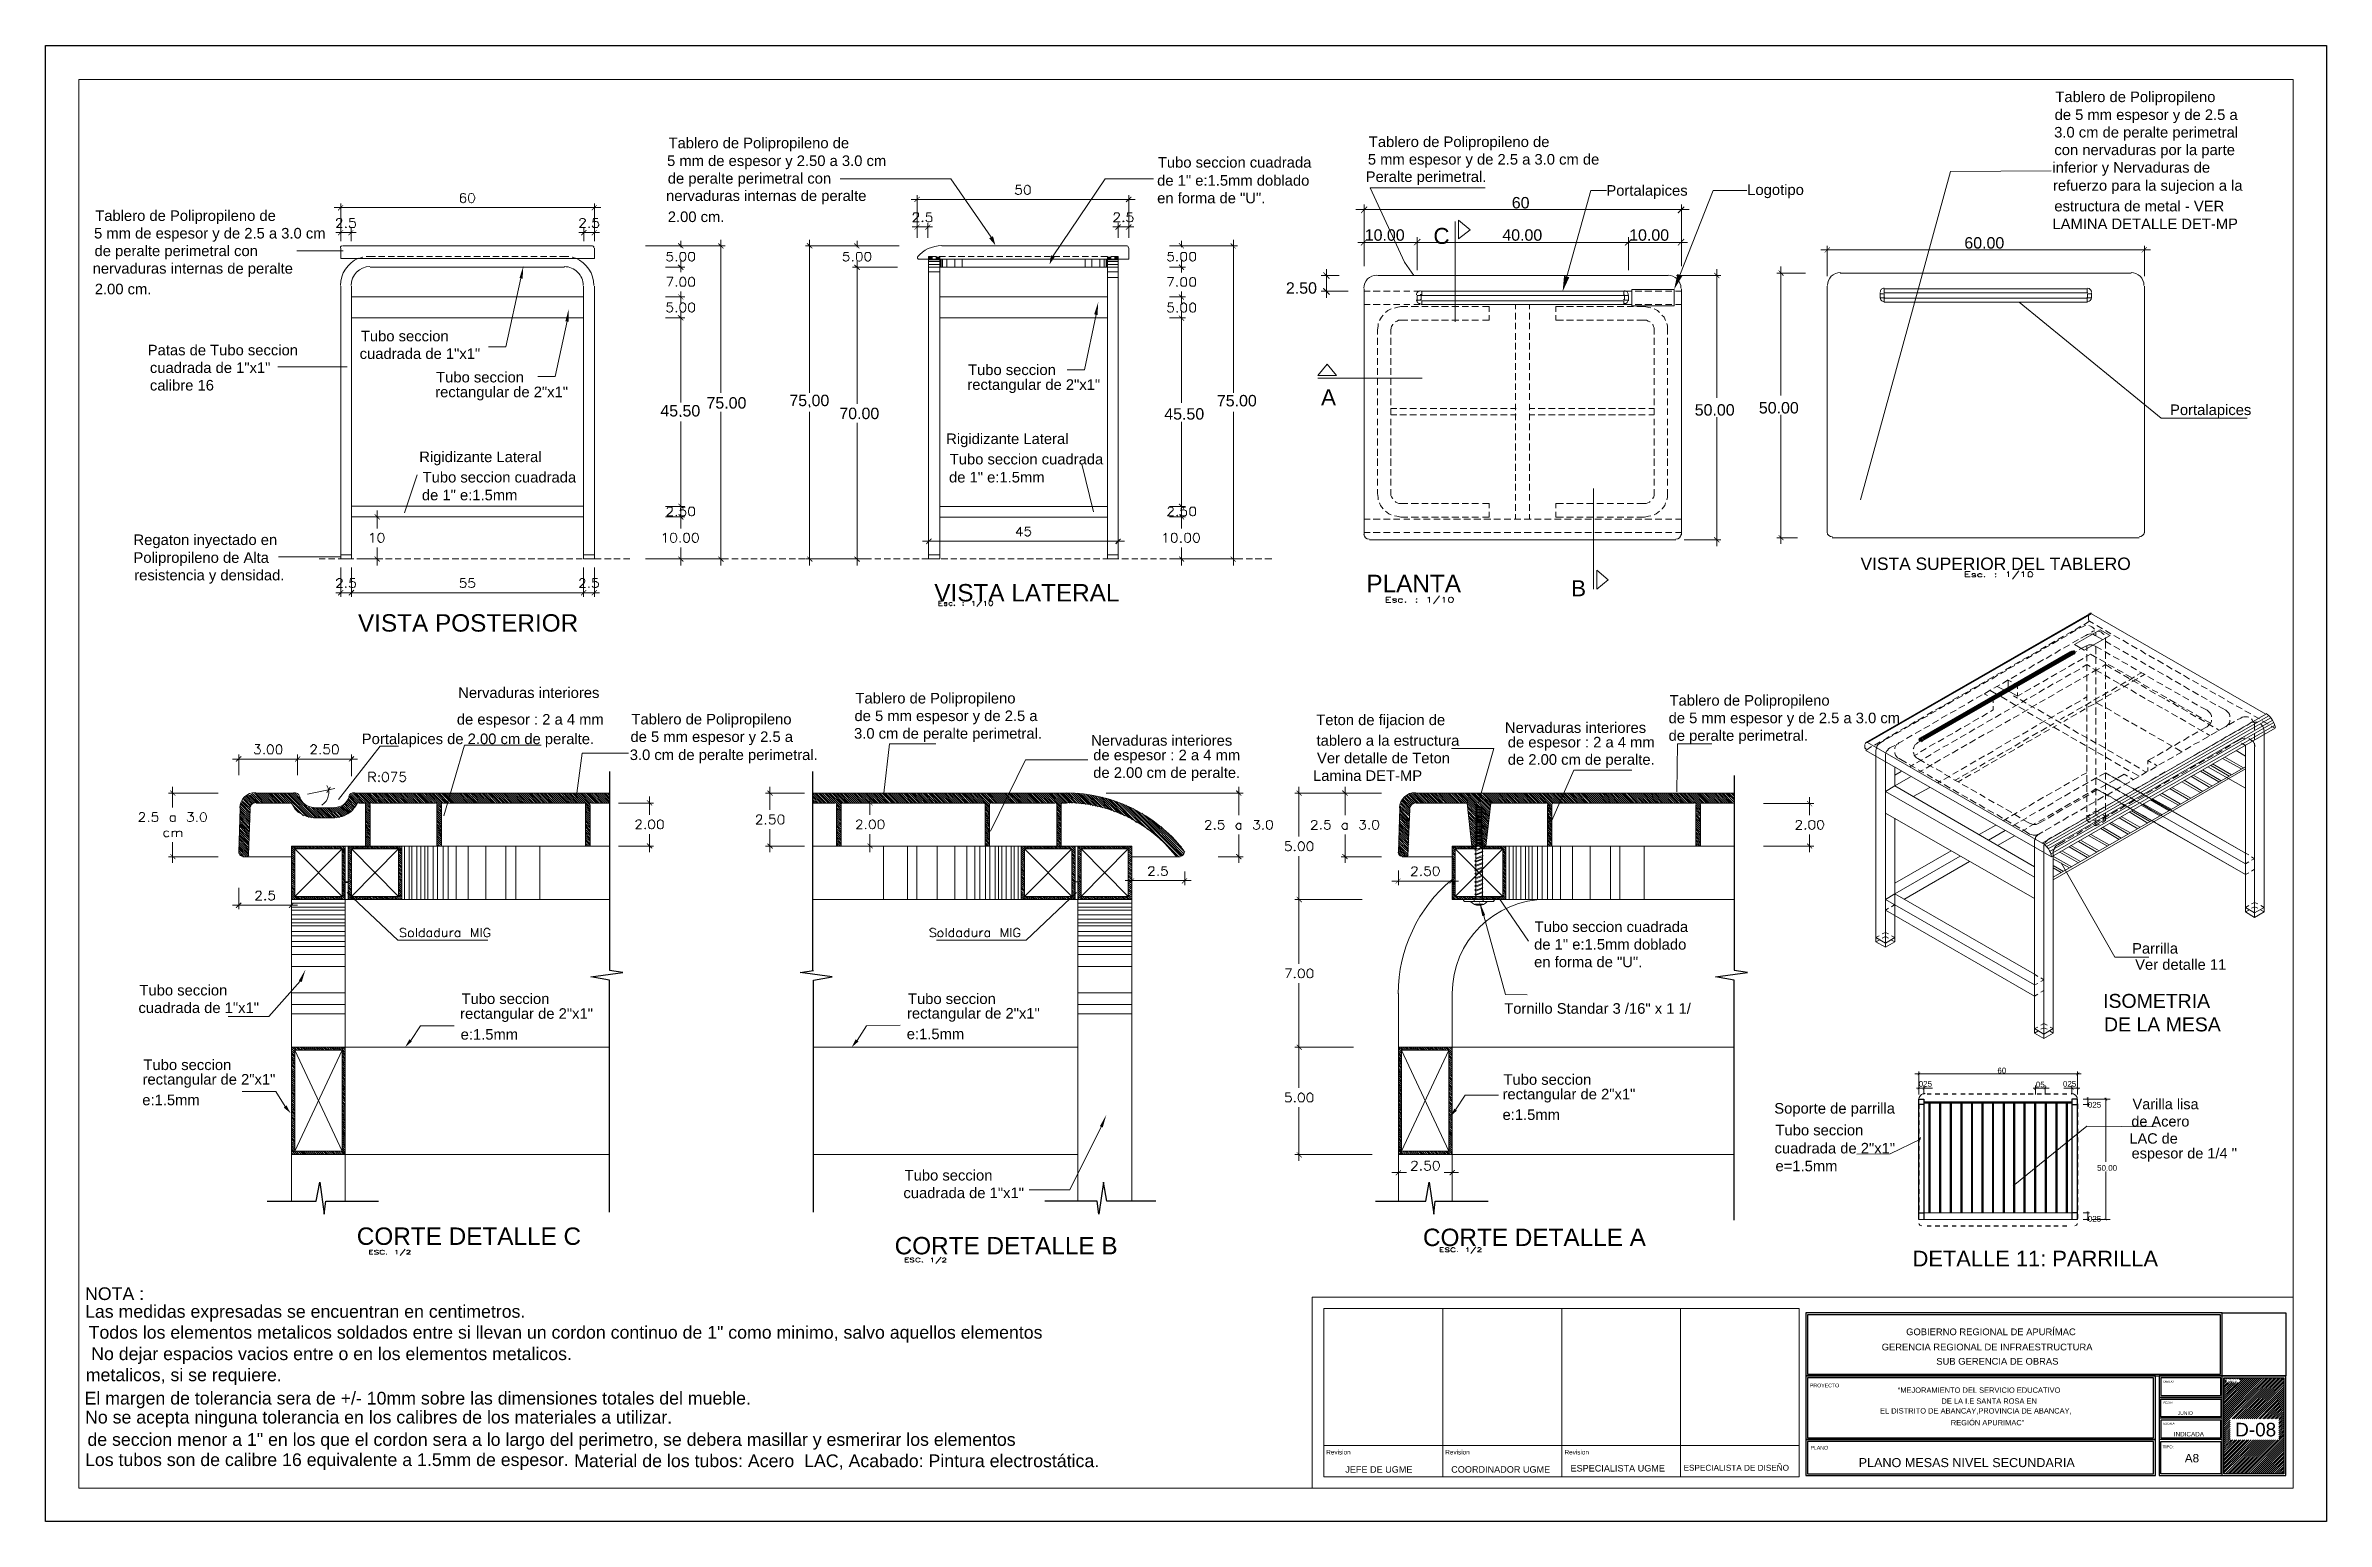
# Model space of a CAD drawing. Header units: inches. Extents: x 0.09 to 5.48, y 0.22 to 3.71.
import ezdxf

# ---------------------------------------------------------------- set-up
doc = ezdxf.new("R2010")
doc.units = ezdxf.units.IN
doc.header["$MEASUREMENT"] = 0
for name, color, linetype in [('PDF_PDF4_PDF5_0', 7, 'Continuous'), ('PDF_PDF4_PDF5_A - MEMBRETE', 7, 'Continuous'), ('PDF_PDF4_PDF5_PDF10_0', 7, 'Continuous'), ('PDF_PDF4_PDF5_PDF10_1', 7, 'Continuous'), ('PDF_PDF4_PDF5_PDF10_CORTE', 7, 'Continuous'), ('PDF_PDF4_PDF5_PDF10_COTAS', 7, 'Continuous'), ('PDF_PDF4_PDF5_PDF10_COTAS-01', 7, 'Continuous'), ('PDF_PDF4_PDF5_PDF10_PIEZAS', 7, 'Continuous'), ('PDF_PDF4_PDF5_PDF10_TEXTO', 7, 'Continuous'), ('PDF_PDF4_PDF5_PDF10_TEXTURA', 7, 'Continuous'), ('PDF_PDF4_PDF5_PDF5_0', 7, 'Continuous'), ('PDF_PDF4_PDF5_PDF5_COTAS-01', 7, 'Continuous'), ('PDF_PDF4_PDF5_PDF6_0', 7, 'Continuous'), ('PDF_PDF4_PDF5_PDF6_CORTE', 7, 'Continuous'), ('PDF_PDF4_PDF5_PDF6_COTAS', 7, 'Continuous'), ('PDF_PDF4_PDF5_PDF6_MESA', 7, 'Continuous'), ('PDF_PDF4_PDF5_PDF6_TEXTO', 7, 'Continuous'), ('PDF_Texto', 7, 'Continuous')]:
    doc.layers.add(name, color=color, linetype=linetype)
for name, color, linetype, true_color in [('PDF_PDF4_PDF5_PDF10_LINEAS COMPLEMENTARIAS', 7, 'Continuous', 0x7f7f7f), ('PDF_PDF4_PDF5_PDF10_PROYECCION 2', 7, 'Continuous', 0x7f7f7f), ('PDF_PDF4_PDF5_PDF6_PROYECCION 2', 7, 'Continuous', 0x7f7f7f)]:
    doc.layers.add(name, color=color, linetype=linetype, true_color=true_color)
doc.styles.add('PDF Arial', font='arial.ttf')

msp = doc.modelspace()

# ---------------------------------------------------------------- texts
at = {"layer": 'PDF_Texto', "attachment_point": 7, "style": 'PDF Arial'}
for s, insert, char_height in [('de 5 mm espesor y de 2.5 a', (4.838, 3.5295), 0.024993), ('Tablero de Polipropileno', (4.8397, 3.5717), 0.024993), ('3.0 cm de peralte perimetral', (4.8369, 3.488), 0.024993), ('5 mm de espesor y 2.50 a 3.0 cm', (1.5577, 3.4206), 0.024993), ('Tablero de Polipropileno de', (1.5611, 3.4627), 0.024993), ('5 mm espesor y de 2.5 a 3.0 cm de', (3.2144, 3.424), 0.024993), ('Tablero de Polipropileno de', (3.2167, 3.4655), 0.024993), ('con nervaduras por la parte', (4.8374, 3.4464), 0.024993), ('de peralte perimetral con', (1.5594, 3.379), 0.024993), ('de 1" e:1.5mm doblado', (2.7163, 3.3813), 0.024993), ('Tubo seccion cuadrada', (2.718, 3.424), 0.024993), ('Peralte perimetral.', (3.2094, 3.383), 0.024993), ('inferior y Nervaduras de', (4.8329, 3.4049), 0.024993), ('nervaduras internas de peralte', (1.5554, 3.338), 0.024993), ('en forma de "U".', (2.7163, 3.3397), 0.024993), ('60', (3.5547, 3.3276), 0.02699), ('Portalapices', (3.7783, 3.3504), 0.024993), ('Logotipo', (4.1113, 3.3521), 0.02499), ('refuerzo para la sujecion a la', (4.8341, 3.3622), 0.024993), ('estructura de metal - VER', (4.8374, 3.3206), 0.024993), ('Tablero de Polipropileno de', (0.2059, 3.2909), 0.024993), ('2.00 cm.', (1.5594, 3.2954), 0.02499), ('LAMINA DETALLE DET-MP', (4.8329, 3.2791), 0.024993), ('5 mm de espesor y de 2.5 a 3.0 cm', (0.2031, 3.2493), 0.024993), ('de peralte perimetral con', (0.2042, 3.2077), 0.024993), ('10.00', (3.2071, 3.2512), 0.02699), ('C', (3.3694, 3.2435), 0.0378), ('40.00', (3.5323, 3.2512), 0.02699), ('10.00', (3.8322, 3.2512), 0.02699), ('60.00', (4.6246, 3.2327), 0.02699), ('nervaduras internas de peralte', (0.1997, 3.1662), 0.024993), ('2.00 cm.', (0.2048, 3.1246), 0.02499), ('2.50', (3.0207, 3.126), 0.02699), ('Tubo seccion', (0.8338, 3.0134), 0.024993), ('Patas de Tubo seccion', (0.33, 2.9803), 0.024993), ('cuadrada de 1"x1"', (0.831, 2.9719), 0.024993), ('cuadrada de 1"x1"', (0.3351, 2.9387), 0.024993), ('calibre 16', (0.3351, 2.8972), 0.02499), ('Tubo seccion', (1.0118, 2.9163), 0.024993), ('rectangular de 2"x1"', (2.2676, 2.8916), 0.024993), ('Tubo seccion', (2.2692, 2.9337), 0.024993), ('rectangular de 2"x1"', (1.0096, 2.8742), 0.024993), ('45.50', (1.5418, 2.8358), 0.02699), ('75.00', (1.6509, 2.8545), 0.02699), ('75.00', (1.8469, 2.8603), 0.02699), ('75.00', (2.8575, 2.8597), 0.02699), ('A', (3.1038, 2.8627), 0.0378), ('50.00', (3.9872, 2.8379), 0.02699), ('50.00', (4.1388, 2.8429), 0.02699), ('Portalapices', (5.1109, 2.832), 0.024993), ('70.00', (1.965, 2.8296), 0.02699), ('45.50', (2.7332, 2.8284), 0.02699), ('Rigidizante Lateral', (0.9719, 2.7208), 0.024993), ('Rigidizante Lateral', (2.2176, 2.7635), 0.024993), ('Tubo seccion cuadrada', (0.9798, 2.6798), 0.024993), ('de 1" e:1.5mm', (2.2243, 2.6798), 0.024993), ('Tubo seccion cuadrada', (2.226, 2.7225), 0.024993), ('de 1" e:1.5mm', (0.9781, 2.6377), 0.024993), ('Regaton inyectado en', (0.2963, 2.5248), 0.024993), ('Polipropileno de Alta', (0.2963, 2.4827), 0.024993), ('VISTA SUPERIOR DEL TABLERO', (4.3792, 2.4729), 0.029391), ('resistencia y densidad.', (0.298, 2.4412), 0.024993), ('VISTA LATERAL', (2.1895, 2.3984), 0.041148), ('PLANTA', (3.211, 2.4209), 0.04115), ('B', (3.6951, 2.4112), 0.0378), ('VISTA POSTERIOR', (0.827, 2.3271), 0.041148), ('Nervaduras interiores', (1.064, 2.1705), 0.024993), ('Tablero de Polipropileno', (2.003, 2.1503), 0.024993), ('Tablero de Polipropileno', (3.9276, 2.1452), 0.024993), ('de espesor : 2 a 4 mm', (1.0607, 2.1003), 0.024993), ('Tablero de Polipropileno', (1.4735, 2.1008), 0.024993), ('de 5 mm espesor y de 2.5 a', (2.0008, 2.1087), 0.024993), ('Teton de fijacion de', (3.0925, 2.0991), 0.024993), ('Nervaduras interiores', (3.5385, 2.0879), 0.024993), ('de 5 mm espesor y de 2.5 a 3.0 cm', (3.9254, 2.1036), 0.024993), ('Portalapices de 2.00 cm de peralte.', (0.836, 2.0542), 0.024993), ('3.0 cm de peralte perimetral.', (1.4695, 2.0166), 0.024993), ('de 5 mm espesor y 2.5 a', (1.4712, 2.0593), 0.024993), ('3.0 cm de peralte perimetral.', (1.9997, 2.0671), 0.024993), ('Nervaduras interiores', (2.5601, 2.0576), 0.024993), ('de espesor : 2 a 4 mm', (2.5652, 2.016), 0.024993), ('tablero a la estructura', (3.0931, 2.0576), 0.024993), ('de espesor : 2 a 4 mm', (3.5452, 2.0464), 0.024993), ('de peralte perimetral.', (3.9254, 2.0621), 0.024993), ('de 2.00 cm de peralte.', (2.5652, 1.9745), 0.024993), ('Lamina DET-MP', (3.0847, 1.9745), 0.024993), ('Ver detalle de Teton', (3.0942, 2.016), 0.024993), ('de 2.00 cm de peralte.', (3.5452, 2.0054), 0.024993), ('Tubo seccion cuadrada', (3.6087, 1.6173), 0.024993), ('de 1" e:1.5mm doblado', (3.6075, 1.5757), 0.024993), ('Parrilla', (5.0211, 1.5662), 0.02499), ('en forma de "U".', (3.6075, 1.5342), 0.024993), ('Ver detalle 11', (5.0284, 1.528), 0.024993), ('Tubo seccion', (0.3104, 1.4673), 0.024993), ('Tubo seccion', (1.0719, 1.4471), 0.024993), ('Tubo seccion', (2.1272, 1.4471), 0.024993), ('ISOMETRIA', (4.9526, 1.4379), 0.03292), ('cuadrada de 1"x1"', (0.3081, 1.4258), 0.024993), ('rectangular de 2"x1"', (1.0685, 1.405), 0.024993), ('rectangular de 2"x1"', (2.1249, 1.4056), 0.024993), ('Tornillo Standar 3 /16" x 1 1/', (3.5368, 1.4241), 0.024993), ('DE LA MESA', (4.9548, 1.3823), 0.03292), ('e:1.5mm', (1.0697, 1.3629), 0.02499), ('e:1.5mm', (2.1243, 1.364), 0.02499), ('Tubo seccion', (0.3199, 1.291), 0.024993), ('60', (4.7027, 1.2833), 0.0135), ('rectangular de 2"x1"', (0.3177, 1.2494), 0.024993), ('rectangular de 2"x1"', (3.5328, 1.2146), 0.024993), ('Tubo seccion', (3.5351, 1.2562), 0.024993), ('025', (4.5168, 1.2519), 0.0135), ('05', (4.7936, 1.2502), 0.0135), ('025', (4.8577, 1.2519), 0.0135), ('e:1.5mm', (0.3171, 1.2079), 0.02499), ('e:1.5mm', (3.5328, 1.1731), 0.02499), ('Soporte de parrilla', (4.1753, 1.1809), 0.024993), ('025', (4.9166, 1.2024), 0.0135), ('Varilla lisa', (5.0222, 1.1985), 0.02454), ('Tubo seccion', (4.1781, 1.1366), 0.024993), ('LAC de', (5.0149, 1.1171), 0.02454), ('de Acero', (5.0194, 1.1575), 0.02454), ('cuadrada de 2"x1"', (4.1759, 1.0939), 0.024993), ("espesor de 1/4 ''", (5.02, 1.075), 0.02454), ('Tubo seccion', (2.1193, 1.0299), 0.024993), ('e=1.5mm', (4.1781, 1.0518), 0.02499), ('50.00', (4.9385, 1.0531), 0.0135), ('cuadrada de 1"x1"', (2.1165, 0.9883), 0.024993), ('CORTE DETALLE C', (0.8242, 0.8776), 0.041148), ('CORTE DETALLE A', (3.3447, 0.8748), 0.041148), ('025', (4.9166, 0.9329), 0.0135), ('CORTE DETALLE B', (2.0957, 0.8552), 0.041148), ('DETALLE 11: PARRILLA', (4.5022, 0.8273), 0.037003), ('NOTA :', (0.1818, 0.7474), 0.02999), ('Las medidas expresadas se encuentran en centimetros.', (0.1818, 0.6968), 0.029991), ('Todos los elementos metalicos soldados entre si llevan un cordon continuo de 1" como minimo, salvo aquellos elementos', (0.1902, 0.6474), 0.0299908), ('GOBIERNO REGIONAL DE APURÍMAC', (4.487, 0.6645), 0.015895), ('No dejar espacios vacios entre o en los elementos metalicos.', (0.1964, 0.5968), 0.029991), ('GERENCIA REGIONAL DE INFRAESTRUCTURA', (4.4292, 0.6285), 0.015895), ('SUB GERENCIA DE OBRAS', (4.5583, 0.5948), 0.015895), ('metalicos, si se requiere.', (0.1835, 0.5469), 0.029991), ('PROYECTO', (4.2595, 0.5413), 0.00883), ('“MEJORAMIENTO DEL SERVICIO EDUCATIVO', (4.4673, 0.5283), 0.012634), ('DIBUJO', (5.0952, 0.5527), 0.0048), ('LAMINA', (5.244, 0.5527), 0.0048), ('El margen de tolerancia sera de +/- 10mm sobre las dimensiones totales del mueble.', (0.1806, 0.4918), 0.029991), ('No se acepta ninguna tolerancia en los calibres de los materiales a utilizar.', (0.1818, 0.4469), 0.029991), ('EL DISTRITO DE ABANCAY,PROVINCIA DE ABANCAY,', (4.4252, 0.4772), 0.012634), ('DE LA I.E SANTA ROSA EN', (4.5705, 0.5025), 0.012634), ('FECHA', (5.0952, 0.5027), 0.0048), ('de seccion menor a 1" en los que el cordon sera a lo largo del perimetro, se debera masillar y esmerirar los elementos', (0.1874, 0.3941), 0.0299908), ('REGIÓN APURIMAC”', (4.5926, 0.4514), 0.012634), ('ESCALA', (5.0952, 0.4533), 0.0048), ('INDICADA', (5.1199, 0.4253), 0.01067), ('JUNIO', (5.1289, 0.4763), 0.00854), ('D-08', (5.2648, 0.4251), 0.03201), ('Los tubos son de calibre 16 equivalente a 1.5mm de espesor.', (0.1818, 0.3464), 0.029991), ('Revision', (3.1161, 0.3826), 0.01077), ('Revision', (3.3975, 0.3826), 0.01077), ('Revision', (3.6794, 0.3826), 0.01077), ('PLANO', (4.2607, 0.3942), 0.00883), ('TIPO:', (5.0935, 0.3972), 0.00719), ('A8', (5.1458, 0.3639), 0.01978), ('JEFE DE UGME', (3.1611, 0.3395), 0.015383), ('COORDINADOR UGME', (3.4115, 0.3395), 0.015383), ('ESPECIALISTA UGME', (3.6935, 0.3423), 0.015383), ('ESPECIALISTA DE DISEÑO', (3.9608, 0.3442), 0.013845), ('PLANO MESAS NIVEL SECUNDARIA', (4.3747, 0.3526), 0.021304)]:
    msp.add_mtext(s, dxfattribs=dict(at, insert=insert, char_height=char_height))
at = {"layer": 'PDF_Texto', "insert": (1.3381, 0.3472), "char_height": 0.030051, "width": 1.26178, "attachment_point": 7, "style": 'PDF Arial'}
msp.add_mtext('Material de los tubos: Acero  LAC, Acabado: Pintura electrostática.', dxfattribs=at)

# ---------------------------------------------------------------- linework, layer by layer
at = {"layer": 'PDF_PDF4_PDF5_0', "lineweight": 25}
for points in [[(4.5173, 1.2102), (4.5173, 1.2226), (4.5291, 1.2226), (4.5291, 1.2102)], [(4.8919, 1.2102), (4.8919, 1.2226), (4.879, 1.2226), (4.879, 1.2102)]]:
    msp.add_lwpolyline(points, close=True, dxfattribs=at)
for points in [[(4.5173, 0.9407), (4.5173, 0.9508), (4.5173, 1.2114), (4.5173, 1.2001)], [(4.5173, 1.1912), (4.5173, 1.181)], [(4.5291, 1.2164), (4.879, 1.2164)], [(4.5291, 1.2142), (4.879, 1.2142)], [(4.5291, 1.2102), (4.5291, 0.9536)], [(4.5364, 1.2355), (4.5465, 1.2355)], [(4.5403, 1.2142), (4.5403, 0.9536)], [(4.5432, 1.2142), (4.5432, 0.9536)], [(4.5555, 1.2355), (4.5667, 1.2355)], [(4.5656, 1.2142), (4.5656, 0.9536)], [(4.5684, 1.2142), (4.5684, 0.9536)], [(4.5752, 1.2355), (4.5858, 1.2355)], [(4.5909, 1.2142), (4.5909, 0.9536)], [(4.5937, 1.2142), (4.5937, 0.9536)], [(4.5954, 1.2355), (4.6055, 1.2355)], [(4.6162, 1.2355), (4.6263, 1.2355)], [(4.6162, 1.2142), (4.6162, 0.9536)], [(4.619, 1.2142), (4.619, 0.9536)], [(4.6353, 1.2355), (4.6465, 1.2355)], [(4.6414, 1.2142), (4.6414, 0.9536)], [(4.6431, 1.2142), (4.6431, 0.9536)], [(4.6549, 1.2355), (4.6656, 1.2355)], [(4.6656, 1.2142), (4.6656, 0.9536)], [(4.6684, 1.2142), (4.6684, 0.9536)], [(4.674, 1.2355), (4.6858, 1.2355)], [(4.6909, 1.2142), (4.6909, 0.9536)], [(4.6931, 1.2142), (4.6931, 0.9536)], [(4.6942, 1.2355), (4.7055, 1.2355)], [(4.715, 1.2355), (4.7262, 1.2355)], [(4.7161, 1.2142), (4.7161, 0.9536)], [(4.7184, 1.2142), (4.7184, 0.9536)], [(4.7375, 1.2355), (4.7481, 1.2355)], [(4.7408, 1.2142), (4.7408, 0.9536)], [(4.7431, 1.2142), (4.7431, 0.9536)], [(4.7566, 1.2355), (4.7678, 1.2355)], [(4.7656, 1.2142), (4.7656, 0.9536)], [(4.7678, 1.2142), (4.7678, 0.9536)], [(4.7757, 1.2355), (4.7869, 1.2355)], [(4.7908, 1.2142), (4.7908, 0.9536)], [(4.7931, 1.2142), (4.7931, 0.9536)], [(4.7964, 1.2355), (4.8071, 1.2355)], [(4.8155, 1.2142), (4.8155, 0.9536)], [(4.8167, 1.2355), (4.8279, 1.2355)], [(4.8183, 1.2142), (4.8183, 0.9536)], [(4.8358, 1.2355), (4.8464, 1.2355)], [(4.8408, 1.2142), (4.8408, 0.9536)], [(4.8436, 1.2142), (4.8436, 0.9536)], [(4.8565, 1.2355), (4.8672, 1.2355)], [(4.8655, 1.2142), (4.8655, 0.9536)], [(4.8678, 1.2142), (4.8678, 0.9536)], [(4.879, 1.2102), (4.879, 0.9536)], [(4.8919, 1.2114), (4.8919, 1.2001)], [(4.8919, 0.9536), (4.8919, 1.2102)], [(4.8919, 1.1912), (4.8919, 1.181)], [(4.5173, 1.1721), (4.5173, 1.162)], [(4.5173, 1.1524), (4.5173, 1.1412)], [(4.8919, 1.1721), (4.8919, 1.162)], [(4.8919, 1.1524), (4.8919, 1.1412)], [(4.5173, 1.1316), (4.5173, 1.121)], [(4.5173, 1.1114), (4.5173, 1.1013)], [(4.5173, 1.0923), (4.5173, 1.0811)], [(4.8919, 1.1316), (4.8919, 1.121)], [(4.8919, 1.1114), (4.8919, 1.1013)], [(4.8919, 1.0923), (4.8919, 1.0811)], [(4.5173, 1.0732), (4.5173, 1.062)], [(4.5173, 1.0536), (4.5173, 1.0423)], [(4.5173, 1.0328), (4.5173, 1.021)], [(4.8919, 1.0732), (4.8919, 1.062)], [(4.8919, 1.0536), (4.8919, 1.0423)], [(4.8919, 1.0328), (4.8919, 1.021)], [(4.5173, 1.0098), (4.5173, 0.9985)], [(4.5173, 0.9901), (4.5173, 0.9794)], [(4.5173, 0.971), (4.5173, 0.9603)], [(4.8919, 1.0098), (4.8919, 0.9985)], [(4.8919, 0.9901), (4.8919, 0.9794)], [(4.8919, 0.971), (4.8919, 0.9603)], [(4.5173, 0.9379), (4.5173, 0.9536), (4.5291, 0.9536), (4.5291, 0.9379)], [(4.5364, 0.9233), (4.5465, 0.9233)], [(4.5555, 0.9233), (4.5667, 0.9233)], [(4.5752, 0.9233), (4.5858, 0.9233)], [(4.5954, 0.9233), (4.6055, 0.9233)], [(4.6162, 0.9233), (4.6263, 0.9233)], [(4.6353, 0.9233), (4.6465, 0.9233)], [(4.6549, 0.9233), (4.6656, 0.9233)], [(4.674, 0.9233), (4.6858, 0.9233)], [(4.6942, 0.9233), (4.7055, 0.9233)], [(4.715, 0.9233), (4.7262, 0.9233)], [(4.7375, 0.9233), (4.7481, 0.9233)], [(4.7566, 0.9233), (4.7678, 0.9233)], [(4.7757, 0.9233), (4.7869, 0.9233)], [(4.7964, 0.9233), (4.8071, 0.9233)], [(4.8167, 0.9233), (4.8279, 0.9233)], [(4.8358, 0.9233), (4.8464, 0.9233)], [(4.8565, 0.9233), (4.8672, 0.9233)], [(4.8919, 0.9379), (4.8919, 0.9536), (4.879, 0.9536), (4.879, 0.9379)], [(4.8919, 0.9508), (4.8919, 0.9407)]]:
    msp.add_lwpolyline(points, dxfattribs=at)
at = {"layer": 'PDF_PDF4_PDF5_A - MEMBRETE', "lineweight": 25}
for points in [[(4.25, 0.5683), (5.2339, 0.5683), (5.2339, 0.7172), (4.25, 0.7172)], [(4.2534, 0.5723), (5.23, 0.5723), (5.23, 0.7132), (4.2534, 0.7132)], [(5.3844, 0.5683), (5.2339, 0.5683), (5.2339, 0.7172), (5.3844, 0.7172)], [(4.25, 0.4178), (5.0761, 0.4178), (5.0761, 0.5683), (4.25, 0.5683)], [(4.2534, 0.4223), (5.0716, 0.4223), (5.0716, 0.5638), (4.2534, 0.5638)], [(5.2306, 0.5638), (5.089, 0.5638), (5.089, 0.5223), (5.2306, 0.5223)], [(5.2384, 0.5638), (5.3799, 0.5638), (5.3799, 0.337), (5.2384, 0.337)], [(5.089, 0.5133), (5.2306, 0.5133), (5.2306, 0.4717), (5.089, 0.4717)], [(5.2306, 0.4639), (5.089, 0.4639), (5.089, 0.4223), (5.2306, 0.4223)], [(4.25, 0.333), (5.0761, 0.333), (5.0761, 0.4178), (4.25, 0.4178)], [(4.2534, 0.337), (5.0716, 0.337), (5.0716, 0.4133), (4.2534, 0.4133)], [(5.089, 0.4133), (5.2306, 0.4133), (5.2306, 0.337), (5.089, 0.337)]]:
    msp.add_lwpolyline(points, close=True, dxfattribs=at)
for points in [[(5.2339, 0.5723), (5.2339, 0.7132)], [(5.2339, 0.333), (5.2339, 0.5683), (5.3844, 0.5683), (5.0851, 0.5683), (5.0851, 0.333), (5.3844, 0.333), (5.3844, 0.5683)], [(5.2384, 0.5594), (5.2429, 0.5638)], [(5.2384, 0.5167), (5.2862, 0.5638)], [(5.2384, 0.5116), (5.2906, 0.5638)], [(5.2384, 0.5066), (5.2957, 0.5638)], [(5.2384, 0.5021), (5.3002, 0.5638)], [(5.2384, 0.497), (5.3052, 0.5638)], [(5.2384, 0.4925), (5.3097, 0.5638)], [(5.2384, 0.4875), (5.3148, 0.5638)], [(5.2384, 0.483), (5.3193, 0.5638)], [(5.2384, 0.4779), (5.3243, 0.5638)], [(5.2384, 0.4734), (5.3288, 0.5638)], [(5.2384, 0.4684), (5.3339, 0.5638)], [(5.2384, 0.4639), (5.3395, 0.5638)], [(5.2384, 0.4588), (5.3434, 0.5638)], [(5.2384, 0.4543), (5.3491, 0.5638)], [(5.2384, 0.5549), (5.2435, 0.5594)], [(5.2384, 0.5498), (5.2435, 0.5549)], [(5.2384, 0.5453), (5.2474, 0.5532)], [(5.2384, 0.5403), (5.2513, 0.5532)], [(5.2384, 0.5358), (5.257, 0.5532)], [(5.2384, 0.5307), (5.262, 0.5532)], [(5.2384, 0.5262), (5.2665, 0.5532)], [(5.2384, 0.5212), (5.2716, 0.5532)], [(5.2446, 0.561), (5.2474, 0.5638)], [(5.2496, 0.561), (5.2525, 0.5638)], [(5.2541, 0.561), (5.257, 0.5638)], [(5.2575, 0.4673), (5.353, 0.5638)], [(5.2592, 0.561), (5.262, 0.5638)], [(5.262, 0.4673), (5.3586, 0.5638)], [(5.2637, 0.561), (5.2665, 0.5638)], [(5.2671, 0.4673), (5.3625, 0.5638)], [(5.2687, 0.561), (5.2716, 0.5638)], [(5.2716, 0.4673), (5.3681, 0.5638)], [(5.2732, 0.561), (5.2766, 0.5638)], [(5.276, 0.5588), (5.2811, 0.5638)], [(5.2766, 0.4673), (5.3721, 0.5638)], [(5.2811, 0.4673), (5.3777, 0.5638)], [(5.2862, 0.4673), (5.3799, 0.5622)], [(5.2906, 0.4673), (5.3799, 0.5565)], [(5.2957, 0.4673), (5.3799, 0.5526)], [(5.3002, 0.4673), (5.3799, 0.547)], [(5.3052, 0.4673), (5.3799, 0.5419)], [(5.0851, 0.5178), (5.2339, 0.5178), (5.0851, 0.5178)], [(5.3097, 0.4673), (5.3799, 0.5375)], [(5.3148, 0.4673), (5.3799, 0.5324)], [(5.3204, 0.4673), (5.3799, 0.5279)], [(5.3243, 0.4673), (5.3799, 0.5228)], [(5.33, 0.4673), (5.3799, 0.5184)], [(5.3339, 0.4673), (5.3799, 0.5133)], [(5.3395, 0.4673), (5.3799, 0.5088)], [(5.3434, 0.4673), (5.3799, 0.5038)], [(5.3491, 0.4673), (5.3799, 0.4993)], [(5.353, 0.4673), (5.3799, 0.4942)], [(5.3586, 0.4673), (5.3799, 0.4897)], [(5.2339, 0.4684), (5.0851, 0.4684)], [(5.2384, 0.4493), (5.253, 0.4639)], [(5.2384, 0.4442), (5.253, 0.4588)], [(5.2384, 0.4397), (5.253, 0.4543)], [(5.2384, 0.4347), (5.253, 0.4493)], [(5.2384, 0.4302), (5.253, 0.4442)], [(5.2384, 0.4251), (5.253, 0.4397)], [(5.2384, 0.4206), (5.253, 0.4347)], [(5.3625, 0.4673), (5.3799, 0.4847)], [(5.3681, 0.4673), (5.3799, 0.4796)], [(5.3681, 0.4633), (5.3799, 0.4751)], [(5.3681, 0.4577), (5.3799, 0.4701)], [(5.3681, 0.4538), (5.3799, 0.4656)], [(5.3681, 0.4482), (5.3799, 0.4605)], [(5.3681, 0.4442), (5.3799, 0.456)], [(5.3681, 0.4386), (5.3799, 0.451)], [(5.3681, 0.4336), (5.3799, 0.4465)], [(5.3681, 0.4291), (5.3799, 0.4414)], [(5.3681, 0.424), (5.3799, 0.4369)], [(5.3681, 0.4195), (5.3799, 0.4319)], [(5.2339, 0.4178), (5.0851, 0.4178)], [(5.2384, 0.4156), (5.253, 0.4302)], [(5.2384, 0.4111), (5.253, 0.4251)], [(5.2384, 0.406), (5.253, 0.4206)], [(5.2384, 0.4015), (5.2553, 0.4173)], [(5.2384, 0.3965), (5.2592, 0.4173)], [(5.2384, 0.392), (5.2648, 0.4173)], [(5.2384, 0.3869), (5.2687, 0.4173)], [(5.2384, 0.3813), (5.2744, 0.4173)], [(5.2384, 0.3774), (5.2783, 0.4173)], [(5.2384, 0.3718), (5.2839, 0.4173)], [(5.2384, 0.3678), (5.2878, 0.4173)], [(5.2384, 0.3622), (5.2935, 0.4173)], [(5.2384, 0.3583), (5.2974, 0.4173)], [(5.2384, 0.3527), (5.303, 0.4173)], [(5.2384, 0.3488), (5.3081, 0.4173)], [(5.2384, 0.3431), (5.3125, 0.4173)], [(5.2384, 0.3392), (5.3176, 0.4173)], [(5.2418, 0.337), (5.3221, 0.4173)], [(5.2474, 0.337), (5.3272, 0.4173)], [(5.2513, 0.337), (5.3316, 0.4173)], [(5.257, 0.337), (5.3367, 0.4173)], [(5.2609, 0.337), (5.3412, 0.4173)], [(5.2665, 0.337), (5.3462, 0.4173)], [(5.2704, 0.337), (5.3507, 0.4173)], [(5.276, 0.337), (5.3558, 0.4173)], [(5.28, 0.337), (5.3603, 0.4173)], [(5.2856, 0.337), (5.3653, 0.4173)], [(5.2895, 0.337), (5.3799, 0.4274)], [(5.2951, 0.337), (5.3799, 0.4223)], [(5.3002, 0.337), (5.3799, 0.4173)], [(5.3047, 0.337), (5.3799, 0.4128)], [(5.3097, 0.337), (5.3799, 0.4077)], [(5.3142, 0.337), (5.3799, 0.4032)], [(5.3193, 0.337), (5.3799, 0.3982)], [(5.3238, 0.337), (5.3799, 0.3937)], [(5.3288, 0.337), (5.3799, 0.3886)], [(5.3333, 0.337), (5.3799, 0.3841)], [(5.3384, 0.337), (5.3799, 0.3791)], [(5.3429, 0.337), (5.3799, 0.3746)], [(5.3479, 0.337), (5.3799, 0.3695)], [(5.3524, 0.337), (5.3799, 0.365)], [(5.3575, 0.337), (5.3799, 0.36)], [(5.3625, 0.337), (5.3799, 0.3544)], [(5.367, 0.337), (5.3799, 0.3504)], [(5.3721, 0.337), (5.3799, 0.3448)], [(5.3766, 0.337), (5.3799, 0.3409)]]:
    msp.add_lwpolyline(points, dxfattribs=at)
at = {"layer": 'PDF_PDF4_PDF5_PDF10_0', "lineweight": 13}
for points in [[(2.3237, 3.2601), (2.2288, 3.3977), (1.9671, 3.3977)], [(2.4703, 3.2157), (2.5938, 3.3977), (2.7073, 3.3977)], [(4.3792, 2.6395), (4.592, 3.4151), (4.8296, 3.4168)], [(3.6845, 3.1669), (3.7412, 3.3702), (3.7783, 3.3702)], [(3.9518, 3.1702), (4.031, 3.3702), (4.1102, 3.3702)], [(2.1491, 3.2584), (2.1491, 3.2938)], [(2.1738, 3.2584), (2.1738, 3.2938)], [(2.6242, 3.2584), (2.6242, 3.2938)], [(2.6494, 3.2584), (2.6494, 3.2938)], [(0.7743, 3.2713), (0.7861, 3.2713), (0.8108, 3.2713), (0.8226, 3.2713)], [(0.7861, 3.2505), (0.7861, 3.2809)], [(0.8108, 3.2505), (0.8108, 3.2809)], [(1.3488, 3.2713), (1.3611, 3.2713), (1.3858, 3.2713), (1.3976, 3.2713)], [(1.3611, 3.2505), (1.3611, 3.2809)], [(1.3858, 3.2505), (1.3858, 3.2809)], [(1.5066, 3.2393), (1.6953, 3.2393)], [(1.5543, 3.2393), (1.5998, 3.2393)], [(1.5903, 3.2365), (1.5903, 3.2393), (1.5903, 3.2511)], [(1.6846, 3.2539), (1.6846, 2.8917)], [(2.0322, 3.2393), (1.8851, 3.2393)], [(1.8947, 3.2539), (1.8947, 2.8917)], [(2.1064, 3.2393), (1.9963, 3.2393)], [(2.007, 3.2365), (2.007, 3.2393), (2.007, 3.2511)], [(2.1373, 3.2842), (2.1491, 3.2842), (2.1738, 3.2842), (2.1856, 3.2842)], [(2.6612, 3.2842), (2.6494, 3.2842), (2.6242, 3.2842), (2.6118, 3.2842)], [(2.7455, 3.2393), (2.7837, 3.2393)], [(2.7528, 3.2393), (2.9061, 3.2393)], [(2.7741, 3.2365), (2.7741, 3.2393), (2.7741, 3.2511)], [(2.8965, 3.2539), (2.8965, 2.8917)], [(3.3453, 3.2477), (3.3307, 3.2477), (3.2054, 3.2477), (3.1908, 3.2477)], [(3.2054, 3.1916), (3.2054, 3.2601)], [(3.3116, 3.2477), (3.8485, 3.2477)], [(3.3307, 3.2601), (3.3307, 3.182), (3.3307, 3.2601)], [(3.9703, 3.2477), (3.9557, 3.2477), (3.8305, 3.2477), (3.8148, 3.2477)], [(3.8305, 3.2601), (3.8305, 3.182), (3.8305, 3.2601)], [(3.9557, 3.1916), (3.9557, 3.2601)], [(4.3, 3.168), (4.3, 3.2399)], [(5.0503, 3.168), (5.0503, 3.2399)], [(0.7917, 3.2275), (0.6968, 3.2275), (0.6827, 3.2275)], [(1.5998, 3.1888), (1.5543, 3.1888), (1.5998, 3.1888)], [(1.5903, 3.1916), (1.5903, 3.1888), (1.5903, 3.1775), (1.5903, 3.2045)], [(1.9963, 3.1888), (2.1024, 3.1888), (1.9963, 3.1888)], [(2.007, 3.2045), (2.007, 2.8664)], [(2.007, 3.1916), (2.007, 3.1888), (2.007, 3.1775)], [(2.7837, 3.1888), (2.7455, 3.1888), (2.7837, 3.1888)], [(2.7741, 3.2045), (2.7741, 3.1764)], [(2.7741, 3.1916), (2.7741, 3.1888), (2.7741, 3.1775)], [(3.1167, 3.1169), (3.1167, 3.132), (3.1167, 3.1697), (3.1167, 3.1843)], [(4.0394, 3.1843), (4.0394, 2.8804)], [(4.1905, 3.1904), (4.1905, 2.8855)], [(4.2854, 3.2298), (5.0649, 3.2298)], [(1.1354, 3.0006), (1.1769, 3.0006), (1.2123, 3.1629)], [(1.5903, 3.1045), (1.5903, 3.1315), (1.5903, 3.1191), (1.5903, 3.1169)], [(2.7741, 3.1034), (2.7741, 3.1315)], [(2.7741, 3.1169), (2.7741, 3.1186), (2.7741, 3.1304)], [(3.1465, 3.1697), (3.1038, 3.1697)], [(3.1678, 3.132), (3.1038, 3.132)], [(3.2054, 3.1202), (3.2054, 3.132), (3.2195, 3.132)], [(3.2273, 3.132), (3.2436, 3.132)], [(3.2515, 3.132), (3.2672, 3.132)], [(3.2751, 3.132), (3.2902, 3.132)], [(3.2992, 3.132), (3.3138, 3.132)], [(3.3228, 3.132), (3.338, 3.132)], [(3.3458, 3.132), (3.3616, 3.132)], [(3.3705, 3.132), (3.3857, 3.132)], [(3.3936, 3.132), (3.4093, 3.132)], [(3.4171, 3.132), (3.4334, 3.132)], [(3.4413, 3.132), (3.457, 3.132)], [(3.4649, 3.132), (3.4817, 3.132)], [(3.489, 3.132), (3.5048, 3.132)], [(3.5126, 3.132), (3.5283, 3.132)], [(3.5368, 3.132), (3.5525, 3.132)], [(3.5604, 3.132), (3.5761, 3.132)], [(3.5839, 3.132), (3.6002, 3.132)], [(3.6081, 3.132), (3.6238, 3.132)], [(3.6317, 3.132), (3.648, 3.132)], [(3.6558, 3.132), (3.6716, 3.132)], [(3.6794, 3.132), (3.6951, 3.132)], [(3.7036, 3.132), (3.7193, 3.132)], [(3.7272, 3.132), (3.7429, 3.132)], [(3.7513, 3.132), (3.7665, 3.132)], [(3.7749, 3.132), (3.7906, 3.132)], [(3.7985, 3.132), (3.8148, 3.132)], [(3.8215, 3.132), (3.8383, 3.132)], [(3.8462, 3.132), (3.8625, 3.132)], [(3.8692, 3.132), (3.8861, 3.132)], [(3.8939, 3.132), (3.9097, 3.132)], [(3.9181, 3.132), (3.9327, 3.132)], [(3.9417, 3.132), (3.9557, 3.132), (3.9557, 3.1202)], [(3.9439, 3.1697), (4.0489, 3.1697)], [(4.2489, 3.1747), (4.1809, 3.1747)], [(1.5998, 3.1191), (1.5543, 3.1191), (1.5998, 3.1191)], [(1.5903, 3.0843), (1.5903, 2.8692)], [(2.5034, 2.9467), (2.5444, 2.9467), (2.5719, 3.077)], [(2.7837, 3.1186), (2.7455, 3.1186), (2.7837, 3.1186)], [(2.7741, 3.0837), (2.7741, 2.8687)], [(3.2195, 3.1012), (3.2054, 3.1012), (3.2054, 3.1129)], [(3.2436, 3.1012), (3.2273, 3.1012)], [(3.2504, 3.0759), (3.247, 3.0708), (3.2419, 3.063)], [(3.2672, 3.1012), (3.2515, 3.1012)], [(3.2694, 3.0905), (3.2616, 3.0866), (3.2565, 3.0821)], [(3.2902, 3.1012), (3.2751, 3.1012)], [(3.3093, 3.0961), (3.2925, 3.0961), (3.2818, 3.0939), (3.2773, 3.0922)], [(3.3138, 3.1012), (3.2992, 3.1012)], [(3.3172, 3.0961), (3.334, 3.0961)], [(3.338, 3.1012), (3.3228, 3.1012)], [(3.3419, 3.0961), (3.3571, 3.0961)], [(3.3616, 3.1012), (3.3458, 3.1012)], [(3.3649, 3.0961), (3.3818, 3.0961)], [(3.3857, 3.1012), (3.3705, 3.1012)], [(3.3885, 3.0961), (3.4048, 3.0961)], [(3.4093, 3.1012), (3.3936, 3.1012)], [(3.4127, 3.0961), (3.4295, 3.0961)], [(3.4334, 3.1012), (3.4171, 3.1012)], [(3.4374, 3.0961), (3.4525, 3.0961)], [(3.457, 3.1012), (3.4413, 3.1012)], [(3.4604, 3.0961), (3.4761, 3.0961)], [(3.4817, 3.1012), (3.4649, 3.1012)], [(3.4851, 3.0961), (3.5014, 3.0961), (3.5014, 3.0837)], [(3.4851, 3.0635), (3.5014, 3.0635), (3.5014, 3.0759)], [(3.5048, 3.1012), (3.489, 3.1012)], [(3.5283, 3.1012), (3.5126, 3.1012)], [(3.5525, 3.1012), (3.5368, 3.1012)], [(3.5761, 3.1012), (3.5604, 3.1012)], [(3.5637, 3.1012), (3.5637, 3.0899)], [(3.5637, 3.0809), (3.5637, 3.0652)], [(3.6002, 3.1012), (3.5839, 3.1012)], [(3.5963, 3.1012), (3.5963, 3.0899)], [(3.5963, 3.0809), (3.5963, 3.0652)], [(3.6238, 3.1012), (3.6081, 3.1012)], [(3.648, 3.1012), (3.6317, 3.1012)], [(3.6716, 3.1012), (3.6558, 3.1012)], [(3.6766, 3.0961), (3.6586, 3.0961), (3.6586, 3.0837)], [(3.6766, 3.0635), (3.6586, 3.0635), (3.6586, 3.0759)], [(3.6951, 3.1012), (3.6794, 3.1012)], [(3.7002, 3.0961), (3.6839, 3.0961)], [(3.7193, 3.1012), (3.7036, 3.1012)], [(3.7238, 3.0961), (3.7081, 3.0961)], [(3.7429, 3.1012), (3.7272, 3.1012)], [(3.7479, 3.0961), (3.7316, 3.0961)], [(3.7665, 3.1012), (3.7513, 3.1012)], [(3.7715, 3.0961), (3.7558, 3.0961)], [(3.7906, 3.1012), (3.7749, 3.1012)], [(3.7951, 3.0961), (3.7799, 3.0961)], [(3.8148, 3.1012), (3.7985, 3.1012)], [(3.8193, 3.0961), (3.8035, 3.0961)], [(3.8383, 3.1012), (3.8215, 3.1012)], [(3.8428, 3.0961), (3.8271, 3.0961)], [(3.8625, 3.1012), (3.8462, 3.1012)], [(3.8833, 3.0933), (3.8788, 3.0939), (3.8687, 3.0961), (3.8501, 3.0961)], [(3.8861, 3.1012), (3.8692, 3.1012)], [(3.9041, 3.0821), (3.899, 3.0866), (3.8911, 3.0905)], [(3.9097, 3.1012), (3.8939, 3.1012)], [(3.9181, 3.063), (3.9147, 3.0708), (3.9097, 3.0759)], [(3.9327, 3.1012), (3.9181, 3.1012)], [(3.9557, 3.1129), (3.9557, 3.1012), (3.9417, 3.1012)], [(4.7543, 3.1062), (5.0902, 2.8321), (5.2935, 2.8321)], [(1.2522, 2.931), (1.2932, 2.931), (1.3213, 3.0613)], [(1.5998, 3.0691), (1.5543, 3.0691), (1.5998, 3.0691)], [(1.5903, 3.0708), (1.5903, 3.0691), (1.5903, 3.0579)], [(2.7837, 3.0691), (2.7455, 3.0691), (2.7837, 3.0691)], [(2.7741, 3.0708), (2.7741, 3.0691), (2.7741, 3.0568)], [(3.2391, 3.0557), (3.2386, 3.0506), (3.2369, 3.0405), (3.2369, 3.0298)], [(3.2369, 3.022), (3.2369, 3.0057)], [(3.2734, 3.054), (3.2734, 3.0534), (3.2706, 3.0489), (3.2694, 3.0456), (3.2689, 3.0405), (3.2689, 3.0298)], [(3.2689, 3.022), (3.2689, 3.0057)], [(3.3093, 3.0635), (3.2925, 3.0635), (3.2869, 3.0635), (3.2835, 3.0618), (3.279, 3.0596)], [(3.3172, 3.0635), (3.334, 3.0635)], [(3.3419, 3.0635), (3.3571, 3.0635)], [(3.3649, 3.0635), (3.3818, 3.0635)], [(3.3885, 3.0635), (3.4048, 3.0635)], [(3.4127, 3.0635), (3.4295, 3.0635)], [(3.4374, 3.0635), (3.4525, 3.0635)], [(3.4604, 3.0635), (3.4761, 3.0635)], [(3.5637, 3.0579), (3.5637, 3.0422)], [(3.5637, 3.0332), (3.5637, 3.0175)], [(3.5963, 3.0579), (3.5963, 3.0422)], [(3.5963, 3.0332), (3.5963, 3.0175)], [(3.7002, 3.0635), (3.6839, 3.0635)], [(3.7238, 3.0635), (3.7081, 3.0635)], [(3.7479, 3.0635), (3.7316, 3.0635)], [(3.7715, 3.0635), (3.7558, 3.0635)], [(3.7951, 3.0635), (3.7799, 3.0635)], [(3.8193, 3.0635), (3.8035, 3.0635)], [(3.8428, 3.0635), (3.8271, 3.0635)], [(3.8816, 3.0596), (3.881, 3.0596), (3.8771, 3.0618), (3.8732, 3.0635), (3.8687, 3.0635), (3.8501, 3.0635)], [(3.8911, 3.0298), (3.8911, 3.0405), (3.8911, 3.0456), (3.8895, 3.0489), (3.8878, 3.0534), (3.8878, 3.054)], [(3.8911, 3.022), (3.8911, 3.0057)], [(3.9215, 3.0557), (3.9226, 3.0506), (3.9232, 3.0405), (3.9232, 3.0298)], [(3.9232, 3.022), (3.9232, 3.0057)], [(3.2369, 2.9978), (3.2369, 2.9821)], [(3.2369, 2.9742), (3.2369, 2.9579)], [(3.2689, 2.9978), (3.2689, 2.9821)], [(3.2689, 2.9742), (3.2689, 2.9579)], [(3.5637, 3.0102), (3.5637, 2.9945)], [(3.5637, 2.9866), (3.5637, 2.9697)], [(3.5963, 3.0102), (3.5963, 2.9945)], [(3.5963, 2.9866), (3.5963, 2.9697)], [(3.8911, 2.9978), (3.8911, 2.9821)], [(3.8911, 2.9742), (3.8911, 2.9579)], [(3.9232, 2.9978), (3.9232, 2.9821)], [(3.9232, 2.9742), (3.9232, 2.9579)], [(0.8018, 2.9535), (0.7097, 2.9535), (0.6378, 2.9535)], [(3.2369, 2.9501), (3.2369, 2.9344)], [(3.2369, 2.9265), (3.2369, 2.9108)], [(3.2689, 2.9501), (3.2689, 2.9344)], [(3.2689, 2.9265), (3.2689, 2.9108)], [(3.5637, 2.9624), (3.5637, 2.9467)], [(3.5637, 2.9389), (3.5637, 2.922)], [(3.5637, 2.9141), (3.5637, 2.899)], [(3.5963, 2.9624), (3.5963, 2.9467)], [(3.5963, 2.9389), (3.5963, 2.922)], [(3.5963, 2.9141), (3.5963, 2.899)], [(3.8911, 2.9501), (3.8911, 2.9344)], [(3.8911, 2.9265), (3.8911, 2.9108)], [(3.9232, 2.9501), (3.9232, 2.9344)], [(3.9232, 2.9265), (3.9232, 2.9108)], [(3.2369, 2.9023), (3.2369, 2.8866)], [(3.2369, 2.8788), (3.2369, 2.863)], [(3.2689, 2.9023), (3.2689, 2.8866)], [(3.2689, 2.8788), (3.2689, 2.863)], [(3.5637, 2.8911), (3.5637, 2.8754)], [(3.5637, 2.8664), (3.5637, 2.8512)], [(3.5963, 2.8911), (3.5963, 2.8754)], [(3.5963, 2.8664), (3.5963, 2.8512)], [(3.8911, 2.9023), (3.8911, 2.8866)], [(3.8911, 2.8788), (3.8911, 2.863)], [(3.9232, 2.9023), (3.9232, 2.8866)], [(3.9232, 2.8788), (3.9232, 2.863)], [(1.5903, 2.6086), (1.5903, 2.8243)], [(1.6846, 2.484), (1.6846, 2.8468)], [(1.8947, 2.484), (1.8947, 2.8468)], [(2.007, 2.484), (2.007, 2.8215)], [(2.7741, 2.6086), (2.7741, 2.8232)], [(2.8965, 2.484), (2.8965, 2.8468)], [(3.2369, 2.8552), (3.2369, 2.84)], [(3.2369, 2.831), (3.2369, 2.8153)], [(3.2369, 2.8074), (3.2369, 2.7923)], [(3.2829, 2.8552), (3.2689, 2.8552), (3.2689, 2.84), (3.2829, 2.84)], [(3.2689, 2.831), (3.2689, 2.8153)], [(3.2689, 2.8074), (3.2689, 2.7923)], [(3.2897, 2.8552), (3.306, 2.8552)], [(3.2897, 2.84), (3.306, 2.84)], [(3.3138, 2.8552), (3.3295, 2.8552)], [(3.3138, 2.84), (3.3295, 2.84)], [(3.338, 2.8552), (3.3531, 2.8552)], [(3.338, 2.84), (3.3531, 2.84)], [(3.3616, 2.8552), (3.3773, 2.8552)], [(3.3616, 2.84), (3.3773, 2.84)], [(3.3851, 2.8552), (3.4009, 2.8552)], [(3.3851, 2.84), (3.4009, 2.84)], [(3.4087, 2.8552), (3.425, 2.8552)], [(3.4087, 2.84), (3.425, 2.84)], [(3.4329, 2.8552), (3.4486, 2.8552)], [(3.4329, 2.84), (3.4486, 2.84)], [(3.4565, 2.8552), (3.4727, 2.8552)], [(3.4565, 2.84), (3.4727, 2.84)], [(3.4806, 2.8552), (3.4963, 2.8552)], [(3.4806, 2.84), (3.4963, 2.84)], [(3.5042, 2.8552), (3.5199, 2.8552)], [(3.5042, 2.84), (3.5199, 2.84)], [(3.5283, 2.8552), (3.5441, 2.8552)], [(3.5283, 2.84), (3.5441, 2.84)], [(3.5519, 2.8552), (3.5648, 2.8552)], [(3.5519, 2.84), (3.5648, 2.84)], [(3.5637, 2.8434), (3.5637, 2.8277)], [(3.5637, 2.8198), (3.5637, 2.8035)], [(3.6092, 2.8552), (3.5963, 2.8552)], [(3.5963, 2.8434), (3.5963, 2.8277)], [(3.6092, 2.84), (3.5963, 2.84)], [(3.5963, 2.8198), (3.5963, 2.8035)], [(3.6334, 2.8552), (3.6171, 2.8552)], [(3.6334, 2.84), (3.6171, 2.84)], [(3.657, 2.8552), (3.6412, 2.8552)], [(3.657, 2.84), (3.6412, 2.84)], [(3.68, 2.8552), (3.6648, 2.8552)], [(3.68, 2.84), (3.6648, 2.84)], [(3.7036, 2.8552), (3.689, 2.8552)], [(3.7036, 2.84), (3.689, 2.84)], [(3.7283, 2.8552), (3.7126, 2.8552)], [(3.7283, 2.84), (3.7126, 2.84)], [(3.7513, 2.8552), (3.7356, 2.8552)], [(3.7513, 2.84), (3.7356, 2.84)], [(3.776, 2.8552), (3.7592, 2.8552)], [(3.776, 2.84), (3.7592, 2.84)], [(3.8002, 2.8552), (3.7833, 2.8552)], [(3.8002, 2.84), (3.7833, 2.84)], [(3.8237, 2.8552), (3.8069, 2.8552)], [(3.8237, 2.84), (3.8069, 2.84)], [(3.8468, 2.8552), (3.831, 2.8552)], [(3.8468, 2.84), (3.831, 2.84)], [(3.8704, 2.8552), (3.8546, 2.8552)], [(3.8704, 2.84), (3.8546, 2.84)], [(3.8788, 2.8552), (3.8911, 2.8552), (3.8911, 2.84), (3.8788, 2.84)], [(3.8911, 2.831), (3.8911, 2.8153)], [(3.8911, 2.8074), (3.8911, 2.7923)], [(3.9232, 2.8552), (3.9232, 2.84)], [(3.9232, 2.831), (3.9232, 2.8153)], [(3.9232, 2.8074), (3.9232, 2.7923)], [(4.0394, 2.53), (4.0394, 2.8344)], [(4.1905, 2.5351), (4.1905, 2.84)], [(3.2369, 2.7844), (3.2369, 2.7676)], [(3.2369, 2.7597), (3.2369, 2.7434)], [(3.2689, 2.7844), (3.2689, 2.7676)], [(3.2689, 2.7597), (3.2689, 2.7434)], [(3.5637, 2.7956), (3.5637, 2.7799)], [(3.5637, 2.7721), (3.5637, 2.7558)], [(3.5963, 2.7956), (3.5963, 2.7799)], [(3.5963, 2.7721), (3.5963, 2.7558)], [(3.8911, 2.7844), (3.8911, 2.7676)], [(3.8911, 2.7597), (3.8911, 2.7434)], [(3.9232, 2.7844), (3.9232, 2.7676)], [(3.9232, 2.7597), (3.9232, 2.7434)], [(0.9371, 2.6086), (0.9669, 2.6985)], [(2.5658, 2.6109), (2.5382, 2.7232)], [(3.2369, 2.7367), (3.2369, 2.7198)], [(3.2369, 2.712), (3.2369, 2.6968)], [(3.2689, 2.7367), (3.2689, 2.7198)], [(3.2689, 2.712), (3.2689, 2.6968)], [(3.5637, 2.7479), (3.5637, 2.7322)], [(3.5637, 2.7243), (3.5637, 2.708)], [(3.5637, 2.7002), (3.5637, 2.6844)], [(3.5963, 2.7479), (3.5963, 2.7322)], [(3.5963, 2.7243), (3.5963, 2.708)], [(3.5963, 2.7002), (3.5963, 2.6844)], [(3.8911, 2.7367), (3.8911, 2.7198)], [(3.8911, 2.712), (3.8911, 2.6968)], [(3.9232, 2.7367), (3.9232, 2.7198)], [(3.9232, 2.712), (3.9232, 2.6968)], [(3.2369, 2.6889), (3.2369, 2.6732)], [(3.2369, 2.6642), (3.2369, 2.6541), (3.2386, 2.6446), (3.2391, 2.6395)], [(3.2689, 2.6889), (3.2689, 2.6732)], [(3.2689, 2.6642), (3.2689, 2.6541), (3.2689, 2.6496), (3.2706, 2.6463), (3.2723, 2.6429), (3.2734, 2.6412)], [(3.5637, 2.6766), (3.5637, 2.6609)], [(3.5637, 2.6524), (3.5637, 2.6373)], [(3.5963, 2.6766), (3.5963, 2.6609)], [(3.5963, 2.6524), (3.5963, 2.6373)], [(3.8911, 2.6642), (3.8911, 2.6541), (3.8911, 2.6496), (3.8906, 2.6463), (3.8883, 2.6429), (3.8878, 2.6412)], [(3.8911, 2.6889), (3.8911, 2.6732)], [(3.9232, 2.6642), (3.9232, 2.6541), (3.9226, 2.6446), (3.9215, 2.6395)], [(3.9232, 2.6889), (3.9232, 2.6732)], [(0.8315, 2.5991), (0.8815, 2.5991)], [(0.872, 2.6142), (0.872, 2.5716)], [(1.5998, 2.6238), (1.5543, 2.6238), (1.5998, 2.6238)], [(1.5998, 2.5991), (1.5543, 2.5991), (1.5998, 2.5991)], [(1.5903, 2.5873), (1.5903, 2.5991), (1.5903, 2.6238), (1.5903, 2.6356)], [(1.5903, 2.6142), (1.5903, 2.5716)], [(2.7837, 2.6238), (2.7455, 2.6238), (2.7837, 2.6238)], [(2.7837, 2.5991), (2.7455, 2.5991), (2.7837, 2.5991)], [(2.7741, 2.5873), (2.7741, 2.5991), (2.7741, 2.6238), (2.7741, 2.6356)], [(2.7741, 2.6142), (2.7741, 2.5716)], [(3.2054, 2.5822), (3.2054, 2.5935), (3.2195, 2.5935)], [(3.2273, 2.5935), (3.2436, 2.5935)], [(3.2419, 2.6317), (3.2447, 2.626), (3.2504, 2.6182), (3.2504, 2.6176)], [(3.2515, 2.5935), (3.2672, 2.5935)], [(3.2565, 2.6126), (3.2644, 2.6064), (3.2694, 2.6036)], [(3.2751, 2.5935), (3.2902, 2.5935)], [(3.2773, 2.6013), (3.2829, 2.6002), (3.2925, 2.5985), (3.3093, 2.5985)], [(3.279, 2.635), (3.2807, 2.6339), (3.2835, 2.6322), (3.288, 2.6305), (3.2925, 2.6305), (3.3093, 2.6305)], [(3.2992, 2.5935), (3.3138, 2.5935)], [(3.3172, 2.6305), (3.334, 2.6305)], [(3.3172, 2.5985), (3.334, 2.5985)], [(3.3228, 2.5935), (3.338, 2.5935)], [(3.3419, 2.6305), (3.3571, 2.6305)], [(3.3419, 2.5985), (3.3571, 2.5985)], [(3.3458, 2.5935), (3.3616, 2.5935)], [(3.3649, 2.6305), (3.3818, 2.6305)], [(3.3649, 2.5985), (3.3818, 2.5985)], [(3.3705, 2.5935), (3.3857, 2.5935)], [(3.3885, 2.6305), (3.4048, 2.6305)], [(3.3885, 2.5985), (3.4048, 2.5985)], [(3.3936, 2.5935), (3.4093, 2.5935)], [(3.4127, 2.6305), (3.4295, 2.6305)], [(3.4127, 2.5985), (3.4295, 2.5985)], [(3.4171, 2.5935), (3.4334, 2.5935)], [(3.4374, 2.6305), (3.4525, 2.6305)], [(3.4374, 2.5985), (3.4525, 2.5985)], [(3.4413, 2.5935), (3.457, 2.5935)], [(3.4604, 2.6305), (3.4761, 2.6305)], [(3.4604, 2.5985), (3.4761, 2.5985)], [(3.4649, 2.5935), (3.4817, 2.5935)], [(3.4851, 2.6305), (3.5014, 2.6305), (3.5014, 2.6193)], [(3.4851, 2.5985), (3.5014, 2.5985), (3.5014, 2.6109)], [(3.489, 2.5935), (3.5048, 2.5935)], [(3.5126, 2.5935), (3.5283, 2.5935)], [(3.5368, 2.5935), (3.5525, 2.5935)], [(3.5604, 2.5935), (3.5761, 2.5935)], [(3.5637, 2.6288), (3.5637, 2.6131)], [(3.5637, 2.6053), (3.5637, 2.5935)], [(3.5839, 2.5935), (3.6002, 2.5935)], [(3.5963, 2.6288), (3.5963, 2.6131)], [(3.5963, 2.6053), (3.5963, 2.5935)], [(3.6081, 2.5935), (3.6238, 2.5935)], [(3.6317, 2.5935), (3.648, 2.5935)], [(3.6558, 2.5935), (3.6716, 2.5935)], [(3.6766, 2.6305), (3.6586, 2.6305), (3.6586, 2.6193)], [(3.6766, 2.5985), (3.6586, 2.5985), (3.6586, 2.6109)], [(3.6794, 2.5935), (3.6951, 2.5935)], [(3.7002, 2.6305), (3.6839, 2.6305)], [(3.7002, 2.5985), (3.6839, 2.5985)], [(3.7036, 2.5935), (3.7193, 2.5935)], [(3.7238, 2.6305), (3.7081, 2.6305)], [(3.7238, 2.5985), (3.7081, 2.5985)], [(3.7272, 2.5935), (3.7429, 2.5935)], [(3.7479, 2.6305), (3.7316, 2.6305)], [(3.7479, 2.5985), (3.7316, 2.5985)], [(3.7513, 2.5935), (3.7665, 2.5935)], [(3.7715, 2.6305), (3.7558, 2.6305)], [(3.7715, 2.5985), (3.7558, 2.5985)], [(3.7749, 2.5935), (3.7906, 2.5935)], [(3.7951, 2.6305), (3.7799, 2.6305)], [(3.7951, 2.5985), (3.7799, 2.5985)], [(3.7985, 2.5935), (3.8148, 2.5935)], [(3.8193, 2.6305), (3.8035, 2.6305)], [(3.8193, 2.5985), (3.8035, 2.5985)], [(3.8215, 2.5935), (3.8383, 2.5935)], [(3.8428, 2.6305), (3.8271, 2.6305)], [(3.8428, 2.5985), (3.8271, 2.5985)], [(3.8462, 2.5935), (3.8625, 2.5935)], [(3.8501, 2.6305), (3.8687, 2.6305), (3.872, 2.6305), (3.8765, 2.6322), (3.8799, 2.6339), (3.8816, 2.635)], [(3.8833, 2.6013), (3.8782, 2.6002), (3.8687, 2.5985), (3.8501, 2.5985)], [(3.8692, 2.5935), (3.8861, 2.5935)], [(3.8911, 2.6036), (3.8962, 2.6064), (3.9041, 2.6126)], [(3.8939, 2.5935), (3.9097, 2.5935)], [(3.9097, 2.6176), (3.9102, 2.6182), (3.9164, 2.626), (3.9181, 2.6317)], [(3.9181, 2.5935), (3.9327, 2.5935)], [(3.9417, 2.5935), (3.9557, 2.5935), (3.9557, 2.5822)], [(2.1614, 2.5412), (2.6388, 2.5412)], [(2.176, 2.5193), (2.176, 2.5513)], [(2.6242, 2.5412), (2.6242, 2.5513)], [(3.2195, 2.562), (3.2054, 2.562), (3.2054, 2.5733)], [(3.2436, 2.562), (3.2273, 2.562)], [(3.2672, 2.562), (3.2515, 2.562)], [(3.2902, 2.562), (3.2751, 2.562)], [(3.3138, 2.562), (3.2992, 2.562)], [(3.338, 2.562), (3.3228, 2.562)], [(3.3616, 2.562), (3.3458, 2.562)], [(3.3857, 2.562), (3.3705, 2.562)], [(3.4093, 2.562), (3.3936, 2.562)], [(3.4334, 2.562), (3.4171, 2.562)], [(3.457, 2.562), (3.4413, 2.562)], [(3.4817, 2.562), (3.4649, 2.562)], [(3.5048, 2.562), (3.489, 2.562)], [(3.5283, 2.562), (3.5126, 2.562)], [(3.5525, 2.562), (3.5368, 2.562)], [(3.5761, 2.562), (3.5604, 2.562)], [(3.6002, 2.562), (3.5839, 2.562)], [(3.6238, 2.562), (3.6081, 2.562)], [(3.648, 2.562), (3.6317, 2.562)], [(3.6716, 2.562), (3.6558, 2.562)], [(3.6951, 2.562), (3.6794, 2.562)], [(3.7193, 2.562), (3.7036, 2.562)], [(3.7429, 2.562), (3.7272, 2.562)], [(3.7665, 2.562), (3.7513, 2.562)], [(3.7906, 2.562), (3.7749, 2.562)], [(3.8148, 2.562), (3.7985, 2.562)], [(3.8383, 2.562), (3.8215, 2.562)], [(3.8625, 2.562), (3.8462, 2.562)], [(3.8861, 2.562), (3.8692, 2.562)], [(3.9097, 2.562), (3.8939, 2.562)], [(3.9327, 2.562), (3.9181, 2.562)], [(3.9557, 2.5733), (3.9557, 2.562), (3.9417, 2.562)], [(3.9625, 2.5446), (4.0489, 2.5446)], [(4.2298, 2.5497), (4.1809, 2.5497)], [(0.7861, 2.5047), (0.69, 2.5047), (0.6389, 2.5047)], [(0.8315, 2.4997), (0.8815, 2.4997)], [(0.872, 2.484), (0.872, 2.5266)], [(1.5066, 2.4997), (1.6953, 2.4997)], [(1.5543, 2.4997), (1.5998, 2.4997)], [(1.5903, 2.484), (1.5903, 2.5266)], [(1.8851, 2.4997), (2.0322, 2.4997), (1.9963, 2.4997)], [(2.7455, 2.4997), (2.7837, 2.4997)], [(2.7528, 2.4997), (2.9061, 2.4997)], [(2.7741, 2.484), (2.7741, 2.5266)], [(0.781, 1.9308), (0.8793, 2.0566), (0.9225, 2.0566)], [(1.0303, 1.892), (1.0786, 2.0594), (1.26, 2.0594)], [(2.0704, 1.9459), (2.0839, 2.0628), (2.1934, 2.0628)], [(3.4761, 1.924), (3.5121, 2.0515), (3.4121, 2.0515)], [(3.9451, 1.9493), (3.9462, 2.0622), (4.0276, 2.0622)], [(0.53, 2.0263), (0.6996, 2.0263)], [(0.5451, 1.9881), (0.5451, 2.0369)], [(0.6698, 2.0263), (0.8259, 2.0263)], [(0.6844, 2.0369), (0.6844, 1.9881), (0.6844, 2.0369)], [(0.8113, 1.9864), (0.8113, 2.0369)], [(1.3426, 1.9342), (1.3572, 2.0403), (1.4667, 2.0403)], [(2.3226, 1.8561), (2.4051, 2.0246), (2.5528, 2.0246)], [(3.6497, 1.8814), (3.7013, 2.0004), (3.8383, 2.0004)], [(0.4963, 1.9459), (0.3789, 1.9459)], [(0.3884, 1.9611), (0.3884, 1.9117)], [(0.708, 1.9431), (0.7726, 1.9572)], [(1.8829, 1.9459), (1.7908, 1.9459)], [(1.8009, 1.9611), (1.8009, 1.9066)], [(2.5955, 1.9459), (2.9196, 1.9459)], [(2.9095, 1.9611), (2.9095, 1.8937)], [(3.042, 1.9459), (3.247, 1.9459), (3.151, 1.9459)], [(3.0515, 1.9611), (3.0515, 1.8432)], [(3.1605, 1.9611), (3.1605, 1.8937)], [(1.4426, 1.9224), (1.5257, 1.9224)], [(1.5161, 1.9381), (1.5161, 1.8943)], [(2.0087, 1.9224), (2.0474, 1.9224)], [(2.0373, 1.9381), (2.0373, 1.8943)], [(4.15, 1.9212), (4.2691, 1.9212)], [(4.2584, 1.9364), (4.2584, 1.8937)], [(1.5161, 1.8061), (1.5161, 1.8493)], [(1.8009, 1.8061), (1.8009, 1.8606)], [(2.0373, 1.8061), (2.0373, 1.8493)], [(2.9095, 1.7808), (2.9095, 1.8482)], [(3.1605, 1.7808), (3.1605, 1.8482)], [(4.2584, 1.8061), (4.2584, 1.8482)], [(0.4963, 1.7954), (0.3789, 1.7954)], [(0.3884, 1.7808), (0.3884, 1.8303)], [(1.4426, 1.8207), (1.5257, 1.8207)], [(1.8829, 1.8207), (1.7908, 1.8207)], [(2.0087, 1.8207), (2.0474, 1.8207)], [(2.8606, 1.7954), (2.9196, 1.7954)], [(3.0515, 1.6792), (3.0515, 1.7971)], [(3.247, 1.7954), (3.151, 1.7954)], [(3.306, 1.7954), (3.4138, 1.7954)], [(3.5873, 1.8207), (3.7412, 1.8207)], [(3.7496, 1.8207), (3.8973, 1.8207)], [(3.9057, 1.8207), (4.0473, 1.8207)], [(4.0562, 1.8207), (4.0815, 1.8207)], [(4.15, 1.8207), (4.2691, 1.8207)], [(0.8012, 1.7112), (0.9214, 1.5983)], [(2.5259, 1.7112), (2.4063, 1.5983)], [(3.2009, 1.6949), (3.042, 1.6949), (3.1526, 1.6949)], [(3.0515, 1.7095), (3.0515, 1.5427)], [(3.5907, 1.4691), (3.5396, 1.4703), (3.4885, 1.6556)], [(0.5204, 1.418), (0.6159, 1.418), (0.6906, 1.5012)], [(3.0515, 1.3304), (3.0515, 1.4967)], [(1.0545, 1.3961), (0.9748, 1.3961), (0.9523, 1.3613)], [(2.1086, 1.3973), (2.0294, 1.3961), (2.007, 1.3613)], [(3.1802, 1.3456), (3.042, 1.3456)], [(0.5536, 1.2406), (0.6327, 1.2406), (0.6552, 1.2052)], [(3.5233, 1.2322), (3.4441, 1.2322), (3.4216, 1.1973)], [(2.4141, 1.0081), (2.5096, 1.0081), (2.5843, 1.1569)]]:
    msp.add_lwpolyline(points, dxfattribs=at)
at = {"layer": 'PDF_PDF4_PDF5_PDF10_0', "lineweight": 18}
for points in [[(0.7765, 3.2988), (0.7765, 3.3), (0.7776, 3.3022), (0.7782, 3.3033), (0.781, 3.3039), (0.7844, 3.3039), (0.7872, 3.3033), (0.7877, 3.3022), (0.7889, 3.3), (0.7889, 3.2983), (0.7877, 3.2966), (0.7861, 3.2938), (0.7759, 3.2831), (0.79, 3.2831)], [(0.8186, 3.3039), (0.808, 3.3039), (0.808, 3.2955), (0.808, 3.2966), (0.8113, 3.2972), (0.8147, 3.2972), (0.8186, 3.2966), (0.8203, 3.2938), (0.8209, 3.291), (0.8209, 3.2887), (0.8203, 3.2859), (0.8186, 3.2831), (0.8147, 3.2831), (0.8113, 3.2831), (0.808, 3.2831), (0.808, 3.2848), (0.8063, 3.287)], [(1.3516, 3.2988), (1.3516, 3.3), (1.3521, 3.3022), (1.3538, 3.3033), (1.3555, 3.3039), (1.36, 3.3039), (1.3617, 3.3033), (1.3628, 3.3022), (1.3645, 3.3), (1.3645, 3.2983), (1.3628, 3.2966), (1.3611, 3.2938), (1.3505, 3.2831), (1.3651, 3.2831)], [(1.3937, 3.3039), (1.3836, 3.3039), (1.3825, 3.2955), (1.3836, 3.2966), (1.3858, 3.2972), (1.3898, 3.2972), (1.3931, 3.2966), (1.3948, 3.2938), (1.3965, 3.291), (1.3965, 3.2887), (1.3948, 3.2859), (1.3931, 3.2831), (1.3898, 3.2831), (1.3858, 3.2831), (1.3836, 3.2831), (1.3825, 3.2848), (1.3808, 3.287)], [(2.1395, 3.3118), (2.1395, 3.3134), (2.1412, 3.3157), (2.1412, 3.3174), (2.144, 3.3174), (2.1485, 3.3174), (2.1502, 3.3174), (2.1519, 3.3157), (2.1519, 3.3134), (2.1519, 3.3118), (2.1519, 3.3095), (2.1491, 3.3067), (2.1389, 3.2966), (2.1535, 3.2966)], [(2.1822, 3.3174), (2.1715, 3.3174), (2.171, 3.3084), (2.1715, 3.3095), (2.1755, 3.3101), (2.1777, 3.3101), (2.1811, 3.3095), (2.1833, 3.3067), (2.1839, 3.3039), (2.1839, 3.3016), (2.1833, 3.2988), (2.1811, 3.2972), (2.1777, 3.2966), (2.1755, 3.2966), (2.1715, 3.2972), (2.171, 3.2983), (2.1698, 3.3)], [(2.6146, 3.3118), (2.6146, 3.3134), (2.6152, 3.3157), (2.6169, 3.3174), (2.6191, 3.3174), (2.623, 3.3174), (2.6247, 3.3174), (2.6259, 3.3157), (2.6275, 3.3134), (2.6275, 3.3118), (2.6259, 3.3095), (2.6242, 3.3067), (2.6135, 3.2966), (2.6287, 3.2966)], [(2.6573, 3.3174), (2.6466, 3.3174), (2.6455, 3.3084), (2.6466, 3.3095), (2.6494, 3.3101), (2.6528, 3.3101), (2.6562, 3.3095), (2.6579, 3.3067), (2.6596, 3.3039), (2.6596, 3.3016), (2.6579, 3.2988), (2.6562, 3.2972), (2.6528, 3.2966), (2.6494, 3.2966), (2.6466, 3.2972), (2.6455, 3.2983), (2.6438, 3.3)], [(1.5695, 3.2241), (1.5588, 3.2241), (1.5583, 3.2157), (1.5588, 3.2163), (1.5622, 3.2174), (1.565, 3.2174), (1.5684, 3.2163), (1.57, 3.214), (1.5717, 3.2112), (1.5717, 3.2095), (1.57, 3.2062), (1.5684, 3.2045), (1.565, 3.2034), (1.5622, 3.2034), (1.5588, 3.2045), (1.5583, 3.2051), (1.5571, 3.2079)], [(1.9868, 3.2241), (1.9766, 3.2241), (1.975, 3.2157), (1.9766, 3.2163), (1.9789, 3.2174), (1.9817, 3.2174), (1.9851, 3.2163), (1.9868, 3.214), (1.9884, 3.2112), (1.9884, 3.2095), (1.9868, 3.2062), (1.9851, 3.2045), (1.9817, 3.2034), (1.9789, 3.2034), (1.9766, 3.2045), (1.975, 3.2051), (1.9738, 3.2079)], [(2.7533, 3.2241), (2.7432, 3.2241), (2.7421, 3.2157), (2.7432, 3.2163), (2.7455, 3.2174), (2.7488, 3.2174), (2.7528, 3.2163), (2.7545, 3.214), (2.755, 3.2112), (2.755, 3.2095), (2.7545, 3.2062), (2.7528, 3.2045), (2.7488, 3.2034), (2.7455, 3.2034), (2.7432, 3.2045), (2.7421, 3.2051), (2.741, 3.2079)], [(1.5616, 3.1438), (1.5717, 3.1652), (1.5571, 3.1652)], [(2.7455, 3.1438), (2.755, 3.1646), (2.741, 3.1646)], [(1.5695, 3.1045), (1.5588, 3.1045), (1.5583, 3.0961), (1.5588, 3.0967), (1.5622, 3.0978), (1.565, 3.0978), (1.5684, 3.0967), (1.57, 3.0939), (1.5717, 3.0916), (1.5717, 3.0899), (1.57, 3.0866), (1.5684, 3.0843), (1.565, 3.0826), (1.5622, 3.0826), (1.5588, 3.0843), (1.5583, 3.0854), (1.5571, 3.0871)], [(2.7533, 3.1045), (2.7432, 3.1045), (2.7421, 3.095), (2.7432, 3.0961), (2.7455, 3.0967), (2.7488, 3.0967), (2.7528, 3.0961), (2.7545, 3.0939), (2.755, 3.0916), (2.755, 3.0888), (2.7545, 3.0866), (2.7528, 3.0837), (2.7488, 3.0826), (2.7455, 3.0826), (2.7432, 3.0837), (2.7421, 3.0843), (2.741, 3.0871)], [(1.5583, 2.6176), (1.5583, 2.6182), (1.5588, 2.6204), (1.5599, 2.6221), (1.5622, 2.6221), (1.5667, 2.6221), (1.5684, 2.6221), (1.5695, 2.6204), (1.57, 2.6182), (1.57, 2.6165), (1.5695, 2.6142), (1.5678, 2.6114), (1.5571, 2.6013), (1.5717, 2.6013)], [(1.6004, 2.6221), (1.5903, 2.6221), (1.5886, 2.6131), (1.5903, 2.6142), (1.5925, 2.6159), (1.5964, 2.6159), (1.5987, 2.6142), (1.6015, 2.6126), (1.6021, 2.6086), (1.6021, 2.6069), (1.6015, 2.6036), (1.5987, 2.6019), (1.5964, 2.6013), (1.5925, 2.6013), (1.5903, 2.6019), (1.5886, 2.603), (1.5875, 2.6053)], [(2.7421, 2.6176), (2.7421, 2.6182), (2.7432, 2.6204), (2.7438, 2.6221), (2.7455, 2.6221), (2.7505, 2.6221), (2.7528, 2.6221), (2.7533, 2.6204), (2.7545, 2.6182), (2.7545, 2.6165), (2.7533, 2.6142), (2.7505, 2.6114), (2.741, 2.6013), (2.755, 2.6013)], [(2.7837, 2.6221), (2.7741, 2.6221), (2.7724, 2.6131), (2.7741, 2.6142), (2.7769, 2.6159), (2.7803, 2.6159), (2.7831, 2.6142), (2.7859, 2.6126), (2.7859, 2.6086), (2.7859, 2.6069), (2.7859, 2.6036), (2.7831, 2.6019), (2.7803, 2.6013), (2.7769, 2.6013), (2.7741, 2.6019), (2.7724, 2.603), (2.7719, 2.6053)], [(0.8568, 2.5558), (0.8585, 2.557), (0.8619, 2.5603), (0.8619, 2.5384)], [(1.5487, 2.5558), (1.5504, 2.557), (1.5538, 2.5603), (1.5538, 2.5384)], [(2.3934, 2.5536), (2.3934, 2.5749), (2.3827, 2.5603), (2.3984, 2.5603)], [(2.4158, 2.5749), (2.4051, 2.5749), (2.4046, 2.5654), (2.4051, 2.5665), (2.408, 2.5682), (2.4113, 2.5682), (2.4147, 2.5665), (2.4164, 2.5648), (2.4175, 2.5609), (2.4175, 2.5603), (2.4164, 2.557), (2.4147, 2.5553), (2.4113, 2.5536), (2.408, 2.5536), (2.4051, 2.5553), (2.4046, 2.5553), (2.4035, 2.5575)], [(2.7314, 2.5558), (2.7342, 2.557), (2.7371, 2.5603), (2.7371, 2.5384)], [(0.5839, 2.0605), (0.5951, 2.0605), (0.5884, 2.0526), (0.5917, 2.0526), (0.5934, 2.051), (0.5951, 2.0498), (0.5962, 2.047), (0.5962, 2.0448), (0.5951, 2.042), (0.5934, 2.0392), (0.5901, 2.0386), (0.5867, 2.0386), (0.5839, 2.0392), (0.5833, 2.0403), (0.5822, 2.0431)], [(0.7159, 2.0549), (0.7159, 2.056), (0.717, 2.0577), (0.7187, 2.0583), (0.7203, 2.0605), (0.7237, 2.0605), (0.7265, 2.0583), (0.7271, 2.0577), (0.7288, 2.056), (0.7288, 2.0543), (0.7271, 2.0526), (0.7254, 2.0487), (0.7153, 2.0386), (0.7288, 2.0386)], [(0.7585, 2.0605), (0.7479, 2.0605), (0.7473, 2.051), (0.7479, 2.0526), (0.7507, 2.0526), (0.754, 2.0526), (0.7574, 2.0526), (0.7591, 2.0498), (0.7602, 2.047), (0.7602, 2.0448), (0.7591, 2.042), (0.7574, 2.0392), (0.754, 2.0386), (0.7507, 2.0386), (0.7479, 2.0392), (0.7473, 2.0403), (0.7456, 2.0431)], [(0.8529, 1.9723), (0.8529, 1.9954), (0.8636, 1.9954), (0.8664, 1.9937), (0.8669, 1.9926), (0.8686, 1.9909), (0.8686, 1.9881), (0.8669, 1.9864), (0.8664, 1.9858), (0.8636, 1.9847), (0.8529, 1.9847)], [(0.9085, 1.9723), (0.9192, 1.9954), (0.9051, 1.9954)], [(0.9382, 1.9954), (0.9276, 1.9954), (0.927, 1.9858), (0.9276, 1.9864), (0.9309, 1.9875), (0.9338, 1.9875), (0.9371, 1.9864), (0.9388, 1.9847), (0.9399, 1.9813), (0.9399, 1.9796), (0.9388, 1.9763), (0.9371, 1.9746), (0.9338, 1.9723), (0.9309, 1.9723), (0.9276, 1.9746), (0.927, 1.9751), (0.9259, 1.9768)], [(0.5867, 1.9459), (0.676, 1.9459)], [(0.8203, 1.9459), (1.4223, 1.9459)], [(0.8607, 1.9847), (0.8686, 1.9723)], [(1.9025, 1.9459), (2.5017, 1.9459)], [(3.3279, 1.9459), (4.0815, 1.9459)], [(0.3104, 1.8954), (0.3115, 1.8982), (0.3121, 1.8988), (0.3137, 1.9005), (0.3182, 1.9005), (0.321, 1.8988), (0.3216, 1.8982), (0.3227, 1.8954), (0.3227, 1.8937), (0.3216, 1.892), (0.3194, 1.8887), (0.3087, 1.8791), (0.3233, 1.8791)], [(0.3519, 1.9005), (0.3424, 1.9005), (0.3407, 1.8903), (0.3424, 1.892), (0.3452, 1.8926), (0.3486, 1.8926), (0.3514, 1.892), (0.3531, 1.8903), (0.3542, 1.8864), (0.3542, 1.8847), (0.3531, 1.8814), (0.3514, 1.8797), (0.3486, 1.8791), (0.3452, 1.8791), (0.3424, 1.8797), (0.3407, 1.8797), (0.3401, 1.8825)], [(0.3946, 1.8903), (0.3929, 1.892), (0.3901, 1.8926), (0.3879, 1.8926), (0.3851, 1.892), (0.3834, 1.8903), (0.3828, 1.8864), (0.3828, 1.8847), (0.3834, 1.8814), (0.3851, 1.8797), (0.3879, 1.8791), (0.3901, 1.8791), (0.3929, 1.8797), (0.3946, 1.8814)], [(0.3946, 1.8926), (0.3946, 1.8791)], [(0.4249, 1.9005), (0.4373, 1.9005), (0.4306, 1.892), (0.4339, 1.892), (0.4356, 1.8903), (0.4373, 1.8903), (0.4379, 1.8864), (0.4379, 1.8847), (0.4373, 1.8814), (0.4345, 1.8797), (0.4322, 1.8791), (0.4283, 1.8791), (0.4249, 1.8797), (0.4244, 1.8797), (0.4233, 1.8825)], [(0.5485, 1.91), (0.5451, 1.8061)], [(0.5721, 1.9094), (0.5682, 1.7999)], [(0.5867, 1.9224), (0.6664, 1.9224)], [(0.7226, 1.9111), (0.7726, 1.9111)], [(0.7226, 1.8875), (0.7726, 1.8875)], [(0.8299, 1.9224), (0.8417, 1.9224)], [(0.845, 1.919), (0.845, 1.8207)], [(0.8557, 1.919), (0.8557, 1.8207)], [(0.8602, 1.9224), (1.0101, 1.9224)], [(1.0135, 1.919), (1.0135, 1.8207)], [(1.0247, 1.919), (1.0247, 1.8207)], [(1.0287, 1.9224), (1.3611, 1.9224)], [(1.3651, 1.919), (1.3651, 1.8207)], [(1.3763, 1.919), (1.3763, 1.8207)], [(1.3791, 1.9224), (1.4223, 1.9224)], [(1.7689, 1.8892), (1.7689, 1.8903), (1.7705, 1.892), (1.7705, 1.8937), (1.7733, 1.8943), (1.7778, 1.8943), (1.7795, 1.8937), (1.7812, 1.892), (1.7812, 1.8903), (1.7812, 1.8887), (1.7812, 1.8864), (1.7784, 1.883), (1.7683, 1.8729), (1.7829, 1.8729)], [(1.8115, 1.8943), (1.8009, 1.8943), (1.8003, 1.8847), (1.8009, 1.8864), (1.8048, 1.8864), (1.807, 1.8864), (1.8104, 1.8864), (1.8121, 1.8842), (1.8132, 1.8814), (1.8132, 1.8791), (1.8121, 1.8763), (1.8104, 1.8735), (1.807, 1.8729), (1.8048, 1.8729), (1.8009, 1.8735), (1.8003, 1.8752), (1.7992, 1.8769)], [(1.9025, 1.9224), (1.9547, 1.9224)], [(1.9581, 1.919), (1.9581, 1.8207)], [(1.9693, 1.919), (1.9693, 1.8207)], [(1.9727, 1.9224), (2.3063, 1.9224)], [(2.3097, 1.919), (2.3097, 1.8207)], [(2.3203, 1.919), (2.3203, 1.8207)], [(2.3243, 1.9224), (2.4748, 1.9224)], [(2.4793, 1.919), (2.4793, 1.8207)], [(2.4894, 1.919), (2.4894, 1.8207)], [(2.4928, 1.9224), (2.5017, 1.9224)], [(3.2902, 1.91), (3.2869, 1.8061)], [(3.3138, 1.9078), (3.3093, 1.7999)], [(3.3279, 1.9224), (3.4492, 1.9224)], [(3.4492, 1.9224), (3.4604, 1.8207), (3.4492, 1.9224)], [(3.5048, 1.9224), (3.4935, 1.8207), (3.484, 1.8207), (3.4699, 1.8207), (3.4699, 1.9134), (3.484, 1.9134), (3.484, 1.8207)], [(3.635, 1.9224), (3.5048, 1.9224), (3.5823, 1.9224)], [(3.6395, 1.919), (3.6395, 1.8207)], [(3.6497, 1.919), (3.6497, 1.8207)], [(3.6541, 1.9224), (3.9866, 1.9224)], [(3.99, 1.919), (3.99, 1.8207)], [(4.0012, 1.919), (4.0012, 1.8207)], [(4.0057, 1.9224), (4.0815, 1.9224)], [(0.3879, 1.8561), (0.3879, 1.8426)], [(0.3879, 1.8527), (0.3901, 1.8555), (0.3929, 1.8561), (0.3957, 1.8561), (0.398, 1.8555), (0.398, 1.8527), (0.398, 1.8426)], [(0.398, 1.8527), (0.4019, 1.8555), (0.4036, 1.8561), (0.407, 1.8561), (0.4087, 1.8555), (0.4103, 1.8527), (0.4103, 1.8426)], [(1.4841, 1.878), (1.4841, 1.8791), (1.4852, 1.8808), (1.4858, 1.8814), (1.4886, 1.8825), (1.4931, 1.8825), (1.4948, 1.8814), (1.4954, 1.8808), (1.4965, 1.8791), (1.4965, 1.8769), (1.4954, 1.8746), (1.4937, 1.8718), (1.4836, 1.8617), (1.497, 1.8617)], [(2.0058, 1.878), (2.0058, 1.8791), (2.007, 1.8808), (2.0075, 1.8814), (2.0103, 1.8825), (2.0137, 1.8825), (2.0165, 1.8814), (2.0171, 1.8808), (2.0182, 1.8791), (2.0182, 1.8769), (2.0171, 1.8746), (2.0154, 1.8718), (2.0053, 1.8617), (2.0188, 1.8617)], [(2.8303, 1.8769), (2.8303, 1.878), (2.832, 1.8797), (2.8331, 1.8808), (2.8353, 1.8814), (2.8393, 1.8814), (2.8409, 1.8808), (2.8426, 1.8797), (2.8432, 1.878), (2.8432, 1.8752), (2.8426, 1.8735), (2.8398, 1.8701), (2.8303, 1.86), (2.8443, 1.86)], [(2.873, 1.8814), (2.8623, 1.8814), (2.8617, 1.8729), (2.8623, 1.8735), (2.8662, 1.8752), (2.8696, 1.8752), (2.8718, 1.8735), (2.8735, 1.8718), (2.8746, 1.8684), (2.8746, 1.8668), (2.8735, 1.8634), (2.8718, 1.8617), (2.8696, 1.86), (2.8662, 1.86), (2.8623, 1.8617), (2.8617, 1.8623), (2.8606, 1.8651)], [(2.9145, 1.8718), (2.9128, 1.8735), (2.9111, 1.8752), (2.9078, 1.8752), (2.9061, 1.8735), (2.9044, 1.8718), (2.9022, 1.8684), (2.9022, 1.8668), (2.9044, 1.8634), (2.9061, 1.8617), (2.9078, 1.86), (2.9111, 1.86), (2.9128, 1.8617), (2.9145, 1.8634)], [(2.9145, 1.8752), (2.9145, 1.86)], [(2.946, 1.8814), (2.9572, 1.8814), (2.951, 1.8735), (2.9544, 1.8735), (2.9561, 1.8729), (2.9572, 1.8718), (2.9589, 1.8684), (2.9589, 1.8668), (2.9572, 1.8634), (2.9555, 1.8617), (2.9521, 1.86), (2.9493, 1.86), (2.946, 1.8617), (2.9448, 1.8623), (2.9443, 1.8651)], [(3.0813, 1.8769), (3.0813, 1.878), (3.083, 1.8797), (3.083, 1.8808), (3.0858, 1.8814), (3.0897, 1.8814), (3.0914, 1.8808), (3.0937, 1.8797), (3.0937, 1.878), (3.0937, 1.8752), (3.0937, 1.8735), (3.0909, 1.8701), (3.0802, 1.86), (3.0954, 1.86)], [(3.124, 1.8814), (3.1133, 1.8814), (3.1128, 1.8729), (3.1133, 1.8735), (3.1167, 1.8752), (3.1195, 1.8752), (3.1229, 1.8735), (3.1246, 1.8718), (3.1257, 1.8684), (3.1257, 1.8668), (3.1246, 1.8634), (3.1229, 1.8617), (3.1195, 1.86), (3.1167, 1.86), (3.1133, 1.8617), (3.1128, 1.8623), (3.1116, 1.8651)], [(3.1656, 1.8718), (3.1639, 1.8735), (3.1622, 1.8752), (3.1583, 1.8752), (3.1566, 1.8735), (3.1543, 1.8718), (3.1532, 1.8684), (3.1532, 1.8668), (3.1543, 1.8634), (3.1566, 1.8617), (3.1583, 1.86), (3.1622, 1.86), (3.1639, 1.8617), (3.1656, 1.8634)], [(3.1656, 1.8752), (3.1656, 1.86)], [(3.1964, 1.8814), (3.2082, 1.8814), (3.2021, 1.8735), (3.2043, 1.8735), (3.2071, 1.8729), (3.2082, 1.8718), (3.2088, 1.8684), (3.2088, 1.8668), (3.2082, 1.8634), (3.206, 1.8617), (3.2026, 1.86), (3.1992, 1.86), (3.1964, 1.8617), (3.1959, 1.8623), (3.1948, 1.8651)], [(4.227, 1.8769), (4.227, 1.878), (4.2281, 1.8797), (4.2287, 1.8808), (4.2315, 1.8814), (4.2348, 1.8814), (4.2376, 1.8808), (4.2382, 1.8797), (4.2393, 1.878), (4.2393, 1.8752), (4.2382, 1.8735), (4.2365, 1.8701), (4.2264, 1.86), (4.2405, 1.86)], [(0.5547, 1.7954), (0.5648, 1.7954)], [(0.8259, 1.8207), (0.8355, 1.8207)], [(0.8349, 1.8207), (0.8433, 1.8207)], [(2.4911, 1.8207), (2.4815, 1.8207)], [(2.4989, 1.8207), (2.4905, 1.8207)], [(2.7623, 1.7954), (2.7707, 1.7954)], [(3.0308, 1.8314), (3.0207, 1.8314), (3.0207, 1.8218), (3.0207, 1.8224), (3.024, 1.8241), (3.0274, 1.8241), (3.0302, 1.8224), (3.0325, 1.8207), (3.0336, 1.8179), (3.0336, 1.8157), (3.0325, 1.8128), (3.0302, 1.81), (3.0274, 1.8095), (3.024, 1.8095), (3.0207, 1.81), (3.0207, 1.8112), (3.0195, 1.814)], [(3.2958, 1.7954), (3.306, 1.7954)], [(3.4699, 1.8207), (3.4604, 1.8207)], [(3.5789, 1.8207), (3.5873, 1.8207)], [(3.7412, 1.8207), (3.7496, 1.8207)], [(3.8973, 1.8207), (3.9057, 1.8207)], [(4.0473, 1.8207), (4.0562, 1.8207)], [(3.0229, 1.509), (3.0336, 1.5309), (3.0195, 1.5309)]]:
    msp.add_lwpolyline(points, dxfattribs=at)
for points in [[(2.162, 3.2983), (2.1603, 3.2972), (2.162, 3.2966), (2.162, 3.2972)], [(2.636, 3.2983), (2.6354, 3.2972), (2.636, 3.2966), (2.6382, 3.2972)], [(0.7973, 3.2848), (0.7973, 3.2831), (0.7995, 3.2831)], [(1.3729, 3.2848), (1.3724, 3.2831), (1.3729, 3.2831), (1.3746, 3.2831)], [(1.5796, 3.2051), (1.579, 3.2045), (1.5796, 3.2034), (1.5807, 3.2045)], [(1.5936, 3.2241), (1.5908, 3.2241), (1.5886, 3.2208), (1.5875, 3.2157), (1.5875, 3.2124), (1.5886, 3.2079), (1.5908, 3.2045), (1.5936, 3.2034), (1.5964, 3.2034), (1.5987, 3.2045), (1.6015, 3.2079), (1.6021, 3.2124), (1.6021, 3.2157), (1.6015, 3.2208), (1.5987, 3.2241), (1.5964, 3.2241)], [(1.6144, 3.2241), (1.6116, 3.2241), (1.6094, 3.2208), (1.6082, 3.2157), (1.6082, 3.2124), (1.6094, 3.2079), (1.6116, 3.2045), (1.6144, 3.2034), (1.6172, 3.2034), (1.6195, 3.2045), (1.6223, 3.2079), (1.6223, 3.2124), (1.6223, 3.2157), (1.6223, 3.2208), (1.6195, 3.2241), (1.6172, 3.2241)], [(1.9963, 3.2051), (1.9957, 3.2045), (1.9963, 3.2034), (1.9974, 3.2045)], [(2.0109, 3.2241), (2.0075, 3.2241), (2.0058, 3.2208), (2.0053, 3.2157), (2.0053, 3.2124), (2.0058, 3.2079), (2.0075, 3.2045), (2.0109, 3.2034), (2.0131, 3.2034), (2.0165, 3.2045), (2.0182, 3.2079), (2.0188, 3.2124), (2.0188, 3.2157), (2.0182, 3.2208), (2.0165, 3.2241), (2.0131, 3.2241)], [(2.0311, 3.2241), (2.0283, 3.2241), (2.0261, 3.2208), (2.0249, 3.2157), (2.0249, 3.2124), (2.0261, 3.2079), (2.0283, 3.2045), (2.0311, 3.2034), (2.0339, 3.2034), (2.0362, 3.2045), (2.039, 3.2079), (2.0395, 3.2124), (2.0395, 3.2157), (2.039, 3.2208), (2.0362, 3.2241), (2.0339, 3.2241)], [(2.764, 3.2051), (2.7623, 3.2045), (2.764, 3.2034), (2.7646, 3.2045)], [(2.7775, 3.2241), (2.7752, 3.2241), (2.7724, 3.2208), (2.7719, 3.2157), (2.7719, 3.2124), (2.7724, 3.2079), (2.7752, 3.2045), (2.7775, 3.2034), (2.7803, 3.2034), (2.7831, 3.2045), (2.7859, 3.2079), (2.7859, 3.2124), (2.7859, 3.2157), (2.7859, 3.2208), (2.7831, 3.2241), (2.7803, 3.2241)], [(2.7994, 3.2241), (2.7966, 3.2241), (2.7938, 3.2208), (2.7932, 3.2157), (2.7932, 3.2124), (2.7938, 3.2079), (2.7966, 3.2045), (2.7994, 3.2034), (2.8016, 3.2034), (2.8044, 3.2045), (2.8067, 3.2079), (2.8067, 3.2124), (2.8067, 3.2157), (2.8067, 3.2208), (2.8044, 3.2241), (2.8016, 3.2241)], [(1.5796, 3.1455), (1.579, 3.1444), (1.5796, 3.1438), (1.5807, 3.1444)], [(1.5936, 3.1652), (1.5908, 3.1635), (1.5886, 3.1601), (1.5875, 3.1556), (1.5875, 3.1523), (1.5886, 3.1472), (1.5908, 3.1444), (1.5936, 3.1438), (1.5964, 3.1438), (1.5987, 3.1444), (1.6015, 3.1472), (1.6021, 3.1523), (1.6021, 3.1556), (1.6015, 3.1601), (1.5987, 3.1635), (1.5964, 3.1652)], [(1.6144, 3.1652), (1.6116, 3.1635), (1.6094, 3.1601), (1.6082, 3.1556), (1.6082, 3.1523), (1.6094, 3.1472), (1.6116, 3.1444), (1.6144, 3.1438), (1.6172, 3.1438), (1.6195, 3.1444), (1.6223, 3.1472), (1.6223, 3.1523), (1.6223, 3.1556), (1.6223, 3.1601), (1.6195, 3.1635), (1.6172, 3.1652)], [(2.764, 3.1455), (2.7623, 3.1438), (2.764, 3.1438), (2.7646, 3.1438)], [(2.7775, 3.1646), (2.7752, 3.1635), (2.7724, 3.1601), (2.7719, 3.1551), (2.7719, 3.1523), (2.7724, 3.1472), (2.7752, 3.1438), (2.7775, 3.1438), (2.7803, 3.1438), (2.7831, 3.1438), (2.7859, 3.1472), (2.7859, 3.1523), (2.7859, 3.1551), (2.7859, 3.1601), (2.7831, 3.1635), (2.7803, 3.1646)], [(2.7994, 3.1646), (2.7966, 3.1635), (2.7938, 3.1601), (2.7932, 3.1551), (2.7932, 3.1523), (2.7938, 3.1472), (2.7966, 3.1438), (2.7994, 3.1438), (2.8016, 3.1438), (2.8044, 3.1438), (2.8067, 3.1472), (2.8067, 3.1523), (2.8067, 3.1551), (2.8067, 3.1601), (2.8044, 3.1635), (2.8016, 3.1646)], [(1.5796, 3.0854), (1.579, 3.0843), (1.5796, 3.0826), (1.5807, 3.0843)], [(1.5936, 3.1045), (1.5908, 3.1034), (1.5886, 3.1012), (1.5875, 3.0961), (1.5875, 3.0922), (1.5886, 3.0871), (1.5908, 3.0843), (1.5936, 3.0826), (1.5964, 3.0826), (1.5987, 3.0843), (1.6015, 3.0871), (1.6021, 3.0922), (1.6021, 3.0961), (1.6015, 3.1012), (1.5987, 3.1034), (1.5964, 3.1045)], [(1.6144, 3.1045), (1.6116, 3.1034), (1.6094, 3.1012), (1.6082, 3.0961), (1.6082, 3.0922), (1.6094, 3.0871), (1.6116, 3.0843), (1.6144, 3.0826), (1.6172, 3.0826), (1.6195, 3.0843), (1.6223, 3.0871), (1.6223, 3.0922), (1.6223, 3.0961), (1.6223, 3.1012), (1.6195, 3.1034), (1.6172, 3.1045)], [(2.764, 3.0843), (2.7623, 3.0837), (2.764, 3.0826), (2.7646, 3.0837)], [(2.7775, 3.1045), (2.7752, 3.1028), (2.7724, 3.1), (2.7719, 3.095), (2.7719, 3.0922), (2.7724, 3.0871), (2.7752, 3.0837), (2.7775, 3.0826), (2.7803, 3.0826), (2.7831, 3.0837), (2.7859, 3.0871), (2.7859, 3.0922), (2.7859, 3.095), (2.7859, 3.1), (2.7831, 3.1028), (2.7803, 3.1045)], [(2.7994, 3.1045), (2.7966, 3.1028), (2.7938, 3.1), (2.7932, 3.095), (2.7932, 3.0922), (2.7938, 3.0871), (2.7966, 3.0837), (2.7994, 3.0826), (2.8016, 3.0826), (2.8044, 3.0837), (2.8067, 3.0871), (2.8067, 3.0922), (2.8067, 3.095), (2.8067, 3.1), (2.8044, 3.1028), (2.8016, 3.1045)], [(1.8947, 2.8597), (1.8941, 2.8597), (1.8947, 2.858), (1.8958, 2.8597)], [(1.5903, 2.8378), (1.5886, 2.8361), (1.5903, 2.8361), (1.5908, 2.8361)], [(1.5796, 2.603), (1.579, 2.6019), (1.5796, 2.6013), (1.5807, 2.6019)], [(1.6144, 2.6221), (1.6116, 2.6221), (1.6094, 2.6182), (1.6082, 2.6131), (1.6082, 2.6109), (1.6094, 2.6053), (1.6116, 2.6019), (1.6144, 2.6013), (1.6172, 2.6013), (1.6195, 2.6019), (1.6223, 2.6053), (1.6223, 2.6109), (1.6223, 2.6131), (1.6223, 2.6182), (1.6195, 2.6221), (1.6172, 2.6221)], [(2.764, 2.603), (2.7623, 2.6019), (2.764, 2.6013), (2.7646, 2.6019)], [(2.7994, 2.6221), (2.7966, 2.6221), (2.7938, 2.6182), (2.7932, 2.6131), (2.7932, 2.6109), (2.7938, 2.6053), (2.7966, 2.6019), (2.7994, 2.6013), (2.8016, 2.6013), (2.8044, 2.6019), (2.8067, 2.6053), (2.8067, 2.6109), (2.8067, 2.6131), (2.8067, 2.6182), (2.8044, 2.6221), (2.8016, 2.6221)], [(0.8798, 2.5603), (0.8776, 2.5592), (0.8748, 2.5558), (0.8737, 2.5508), (0.8737, 2.548), (0.8748, 2.5429), (0.8776, 2.5396), (0.8798, 2.5384), (0.8815, 2.5384), (0.8855, 2.5396), (0.8871, 2.5429), (0.8888, 2.548), (0.8888, 2.5508), (0.8871, 2.5558), (0.8855, 2.5592), (0.8815, 2.5603)], [(1.5717, 2.5603), (1.5684, 2.5592), (1.5667, 2.5558), (1.5656, 2.5508), (1.5656, 2.548), (1.5667, 2.5429), (1.5684, 2.5396), (1.5717, 2.5384), (1.5734, 2.5384), (1.5773, 2.5396), (1.579, 2.5429), (1.5807, 2.548), (1.5807, 2.5508), (1.579, 2.5558), (1.5773, 2.5592), (1.5734, 2.5603)], [(1.5886, 2.5401), (1.5875, 2.5396), (1.5886, 2.5384), (1.5891, 2.5396)], [(1.6021, 2.5603), (1.5998, 2.5592), (1.597, 2.5558), (1.597, 2.5508), (1.597, 2.548), (1.597, 2.5429), (1.5998, 2.5396), (1.6021, 2.5384), (1.6049, 2.5384), (1.6077, 2.5396), (1.6099, 2.5429), (1.611, 2.548), (1.611, 2.5508), (1.6099, 2.5558), (1.6077, 2.5592), (1.6049, 2.5603)], [(1.6228, 2.5603), (1.6206, 2.5592), (1.6178, 2.5558), (1.6172, 2.5508), (1.6172, 2.548), (1.6178, 2.5429), (1.6206, 2.5396), (1.6228, 2.5384), (1.6256, 2.5384), (1.6285, 2.5396), (1.6307, 2.5429), (1.6318, 2.548), (1.6318, 2.5508), (1.6307, 2.5558), (1.6285, 2.5592), (1.6256, 2.5603)], [(2.7561, 2.5603), (2.7528, 2.5592), (2.7505, 2.5558), (2.75, 2.5508), (2.75, 2.548), (2.7505, 2.5429), (2.7528, 2.5396), (2.7561, 2.5384), (2.7578, 2.5384), (2.7601, 2.5396), (2.7629, 2.5429), (2.764, 2.548), (2.764, 2.5508), (2.7629, 2.5558), (2.7601, 2.5592), (2.7578, 2.5603)], [(2.7724, 2.5401), (2.7707, 2.5396), (2.7724, 2.5384), (2.7736, 2.5396)], [(2.787, 2.5603), (2.7837, 2.5592), (2.7814, 2.5558), (2.7814, 2.5508), (2.7814, 2.548), (2.7814, 2.5429), (2.7837, 2.5396), (2.787, 2.5384), (2.7898, 2.5384), (2.7921, 2.5396), (2.7949, 2.5429), (2.7955, 2.548), (2.7955, 2.5508), (2.7949, 2.5558), (2.7921, 2.5592), (2.7898, 2.5603)], [(2.8078, 2.5603), (2.805, 2.5592), (2.8028, 2.5558), (2.8016, 2.5508), (2.8016, 2.548), (2.8028, 2.5429), (2.805, 2.5396), (2.8078, 2.5384), (2.8106, 2.5384), (2.8129, 2.5396), (2.8146, 2.5429), (2.8162, 2.548), (2.8162, 2.5508), (2.8146, 2.5558), (2.8129, 2.5592), (2.8106, 2.5603)], [(0.6187, 2.0605), (0.6153, 2.0583), (0.6142, 2.056), (0.6125, 2.051), (0.6125, 2.0482), (0.6142, 2.0431), (0.6153, 2.0392), (0.6187, 2.0386), (0.6204, 2.0386), (0.6238, 2.0392), (0.6254, 2.0431), (0.6271, 2.0482), (0.6271, 2.051), (0.6254, 2.056), (0.6238, 2.0583), (0.6204, 2.0605)], [(0.6395, 2.0605), (0.6361, 2.0583), (0.6344, 2.056), (0.6333, 2.051), (0.6333, 2.0482), (0.6344, 2.0431), (0.6361, 2.0392), (0.6395, 2.0386), (0.6412, 2.0386), (0.6445, 2.0392), (0.6462, 2.0431), (0.6473, 2.0482), (0.6473, 2.051), (0.6462, 2.056), (0.6445, 2.0583), (0.6412, 2.0605)], [(0.7726, 2.0605), (0.7686, 2.0583), (0.767, 2.056), (0.7664, 2.051), (0.7664, 2.0482), (0.767, 2.0431), (0.7686, 2.0392), (0.7726, 2.0386), (0.7743, 2.0386), (0.7776, 2.0392), (0.7793, 2.0431), (0.781, 2.0482), (0.781, 2.051), (0.7793, 2.056), (0.7776, 2.0583), (0.7743, 2.0605)], [(0.6041, 2.0403), (0.6041, 2.0392), (0.6041, 2.0386), (0.6058, 2.0392)], [(0.7378, 2.0403), (0.7366, 2.0392), (0.7378, 2.0386), (0.7383, 2.0392)], [(0.8905, 1.9954), (0.8877, 1.9937), (0.8855, 1.9909), (0.8843, 1.9858), (0.8843, 1.9819), (0.8855, 1.9768), (0.8877, 1.9746), (0.8905, 1.9723), (0.8928, 1.9723), (0.8956, 1.9746), (0.8984, 1.9768), (0.8989, 1.9819), (0.8989, 1.9858), (0.8984, 1.9909), (0.8956, 1.9937), (0.8928, 1.9954)], [(0.8765, 1.9875), (0.8759, 1.9864), (0.8765, 1.9858), (0.8776, 1.9864)], [(0.8765, 1.9751), (0.8759, 1.9746), (0.8765, 1.9723), (0.8776, 1.9746)], [(0.4609, 1.9005), (0.457, 1.8988), (0.4553, 1.8954), (0.4536, 1.8903), (0.4536, 1.8875), (0.4553, 1.8825), (0.457, 1.8797), (0.4609, 1.8791), (0.4626, 1.8791), (0.4659, 1.8797), (0.4676, 1.8825), (0.4687, 1.8875), (0.4687, 1.8903), (0.4676, 1.8954), (0.4659, 1.8988), (0.4626, 1.9005)], [(1.8261, 1.8943), (1.8228, 1.8937), (1.8211, 1.8903), (1.8194, 1.8847), (1.8194, 1.8814), (1.8211, 1.8769), (1.8228, 1.8735), (1.8261, 1.8729), (1.8278, 1.8729), (1.8306, 1.8735), (1.8334, 1.8769), (1.834, 1.8814), (1.834, 1.8847), (1.8334, 1.8903), (1.8306, 1.8937), (1.8278, 1.8943)], [(0.3323, 1.8797), (0.3306, 1.8797), (0.3323, 1.8791), (0.3328, 1.8797)], [(0.4457, 1.8797), (0.4452, 1.8797), (0.4457, 1.8791), (0.4468, 1.8797)], [(1.506, 1.8634), (1.5043, 1.8623), (1.506, 1.8617), (1.5066, 1.8623)], [(1.5201, 1.8825), (1.5173, 1.8814), (1.5144, 1.8791), (1.5139, 1.8735), (1.5139, 1.8701), (1.5144, 1.8651), (1.5173, 1.8623), (1.5201, 1.8617), (1.5223, 1.8617), (1.5251, 1.8623), (1.5274, 1.8651), (1.5285, 1.8701), (1.5285, 1.8735), (1.5274, 1.8791), (1.5251, 1.8814), (1.5223, 1.8825)], [(1.5408, 1.8825), (1.538, 1.8814), (1.5352, 1.8791), (1.5347, 1.8735), (1.5347, 1.8701), (1.5352, 1.8651), (1.538, 1.8623), (1.5408, 1.8617), (1.5431, 1.8617), (1.5459, 1.8623), (1.5487, 1.8651), (1.5487, 1.8701), (1.5487, 1.8735), (1.5487, 1.8791), (1.5459, 1.8814), (1.5431, 1.8825)], [(1.7908, 1.8752), (1.7896, 1.8735), (1.7908, 1.8729), (1.7913, 1.8735)], [(2.0266, 1.8634), (2.0266, 1.8623), (2.0266, 1.8617), (2.0283, 1.8623)], [(2.0424, 1.8825), (2.039, 1.8814), (2.0373, 1.8791), (2.0356, 1.8735), (2.0356, 1.8701), (2.0373, 1.8651), (2.039, 1.8623), (2.0424, 1.8617), (2.044, 1.8617), (2.0468, 1.8623), (2.0491, 1.8651), (2.0502, 1.8701), (2.0502, 1.8735), (2.0491, 1.8791), (2.0468, 1.8814), (2.044, 1.8825)], [(2.0626, 1.8825), (2.0586, 1.8814), (2.057, 1.8791), (2.0564, 1.8735), (2.0564, 1.8701), (2.057, 1.8651), (2.0586, 1.8623), (2.0626, 1.8617), (2.0643, 1.8617), (2.0676, 1.8623), (2.0693, 1.8651), (2.071, 1.8701), (2.071, 1.8735), (2.0693, 1.8791), (2.0676, 1.8814), (2.0643, 1.8825)], [(2.8522, 1.8623), (2.8511, 1.8617), (2.8522, 1.86), (2.8539, 1.8617)], [(2.9667, 1.8623), (2.9651, 1.8617), (2.9667, 1.86), (2.9673, 1.8617)], [(2.9808, 1.8814), (2.978, 1.8808), (2.9752, 1.878), (2.9752, 1.8729), (2.9752, 1.8701), (2.9752, 1.8651), (2.978, 1.8617), (2.9808, 1.86), (2.983, 1.86), (2.9858, 1.8617), (2.9881, 1.8651), (2.9892, 1.8701), (2.9892, 1.8729), (2.9881, 1.878), (2.9858, 1.8808), (2.983, 1.8814)], [(3.1032, 1.8623), (3.1021, 1.8617), (3.1032, 1.86), (3.1038, 1.8617)], [(3.2178, 1.8623), (3.2167, 1.8617), (3.2178, 1.86), (3.2183, 1.8617)], [(3.2313, 1.8814), (3.2279, 1.8808), (3.2262, 1.878), (3.2251, 1.8729), (3.2251, 1.8701), (3.2262, 1.8651), (3.2279, 1.8617), (3.2313, 1.86), (3.2329, 1.86), (3.2369, 1.8617), (3.2386, 1.8651), (3.2402, 1.8701), (3.2402, 1.8729), (3.2386, 1.878), (3.2369, 1.8808), (3.2329, 1.8814)], [(4.2489, 1.8623), (4.2478, 1.8617), (4.2489, 1.86), (4.25, 1.8617)], [(4.2629, 1.8814), (4.2601, 1.8808), (4.2573, 1.878), (4.2567, 1.8729), (4.2567, 1.8701), (4.2573, 1.8651), (4.2601, 1.8617), (4.2629, 1.86), (4.2652, 1.86), (4.268, 1.8617), (4.2708, 1.8651), (4.2713, 1.8701), (4.2713, 1.8729), (4.2708, 1.878), (4.268, 1.8808), (4.2652, 1.8814)], [(4.2837, 1.8814), (4.2803, 1.8808), (4.2786, 1.878), (4.2775, 1.8729), (4.2775, 1.8701), (4.2786, 1.8651), (4.2803, 1.8617), (4.2837, 1.86), (4.2854, 1.86), (4.2888, 1.8617), (4.2904, 1.8651), (4.2921, 1.8701), (4.2921, 1.8729), (4.2904, 1.878), (4.2888, 1.8808), (4.2854, 1.8814)], [(3.0414, 1.8112), (3.0403, 1.81), (3.0414, 1.8095), (3.0431, 1.81)], [(3.056, 1.8314), (3.0527, 1.8291), (3.051, 1.8269), (3.0499, 1.8218), (3.0499, 1.819), (3.051, 1.814), (3.0527, 1.81), (3.056, 1.8095), (3.0577, 1.8095), (3.0611, 1.81), (3.0628, 1.814), (3.065, 1.819), (3.065, 1.8218), (3.0628, 1.8269), (3.0611, 1.8291), (3.0577, 1.8314)], [(3.0768, 1.8314), (3.0734, 1.8291), (3.0718, 1.8269), (3.0701, 1.8218), (3.0701, 1.819), (3.0718, 1.814), (3.0734, 1.81), (3.0768, 1.8095), (3.0785, 1.8095), (3.0813, 1.81), (3.0841, 1.814), (3.0847, 1.819), (3.0847, 1.8218), (3.0841, 1.8269), (3.0813, 1.8291), (3.0785, 1.8314)], [(3.0414, 1.5107), (3.0403, 1.5101), (3.0414, 1.509), (3.0431, 1.5101)], [(3.056, 1.5309), (3.0527, 1.5292), (3.051, 1.5264), (3.0499, 1.5214), (3.0499, 1.518), (3.051, 1.5124), (3.0527, 1.5101), (3.056, 1.509), (3.0577, 1.509), (3.0611, 1.5101), (3.0628, 1.5124), (3.065, 1.518), (3.065, 1.5214), (3.0628, 1.5264), (3.0611, 1.5292), (3.0577, 1.5309)], [(3.0768, 1.5309), (3.0734, 1.5292), (3.0718, 1.5264), (3.0701, 1.5214), (3.0701, 1.518), (3.0718, 1.5124), (3.0734, 1.5101), (3.0768, 1.509), (3.0785, 1.509), (3.0813, 1.5101), (3.0841, 1.5124), (3.0847, 1.518), (3.0847, 1.5214), (3.0841, 1.5264), (3.0813, 1.5292), (3.0785, 1.5309)]]:
    msp.add_lwpolyline(points, close=True, dxfattribs=at)
at = {"layer": 'PDF_PDF4_PDF5_PDF10_0', "lineweight": 5}
for points in [[(3.4205, 3.0596), (3.4205, 3.2972)], [(0.7917, 3.2393), (1.3808, 3.2393)], [(2.6438, 3.2393), (2.2075, 3.2393)], [(1.3858, 3.2337), (1.3858, 3.2095), (0.7861, 3.2095), (0.7861, 3.2337)], [(0.8383, 3.2124), (0.8377, 3.2124), (0.8287, 3.2095)], [(0.8686, 3.214), (0.8557, 3.214), (0.8473, 3.214), (0.8461, 3.214)], [(0.8557, 3.1888), (1.3156, 3.1888)], [(0.8759, 3.214), (0.8905, 3.214)], [(0.8984, 3.214), (0.913, 3.214)], [(0.9208, 3.214), (0.9366, 3.214)], [(0.9433, 3.214), (0.9579, 3.214)], [(0.9658, 3.214), (0.9809, 3.214)], [(0.9888, 3.214), (1.0034, 3.214)], [(1.0101, 3.214), (1.0259, 3.214)], [(1.0337, 3.214), (1.0483, 3.214)], [(1.0556, 3.214), (1.0708, 3.214)], [(1.0781, 3.214), (1.0927, 3.214)], [(1.1005, 3.214), (1.1163, 3.214)], [(1.123, 3.214), (1.1387, 3.214)], [(1.1455, 3.214), (1.1606, 3.214)], [(1.1679, 3.214), (1.1831, 3.214)], [(1.191, 3.214), (1.2056, 3.214)], [(1.2134, 3.214), (1.228, 3.214)], [(1.2359, 3.214), (1.2505, 3.214)], [(1.2584, 3.214), (1.2735, 3.214)], [(1.2803, 3.214), (1.296, 3.214)], [(1.3252, 3.214), (1.3246, 3.214), (1.3156, 3.214), (1.3038, 3.214)], [(1.3426, 3.2095), (1.3342, 3.2124), (1.3331, 3.2124)], [(2.6494, 3.2337), (2.6494, 3.2084), (2.1507, 3.2084), (2.1524, 3.2084)], [(2.2024, 3.214), (2.2024, 3.2084), (2.2024, 2.4997), (2.176, 2.4997), (2.176, 3.2084), (2.176, 3.214), (2.1945, 3.214)], [(2.176, 3.2129), (2.1856, 3.2129)], [(2.176, 3.2112), (2.1856, 3.2112)], [(2.176, 3.2107), (2.1856, 3.2107)], [(2.176, 3.2084), (2.2024, 3.2084)], [(2.176, 3.2062), (2.2024, 3.2062)], [(2.176, 3.2028), (2.2024, 3.2028)], [(2.176, 3.1955), (2.2024, 3.1955)], [(2.6242, 3.1888), (2.5989, 3.1888), (2.2024, 3.1888), (2.176, 3.1888)], [(2.1929, 3.2129), (2.2024, 3.2129)], [(2.1929, 3.2112), (2.2024, 3.2112)], [(2.1929, 3.2107), (2.2024, 3.2107)], [(2.2159, 3.214), (2.2013, 3.214)], [(2.203, 3.1888), (2.203, 3.2084)], [(2.2058, 3.1888), (2.2058, 3.2084)], [(2.2091, 3.1888), (2.2091, 3.2084)], [(2.2193, 3.1888), (2.2193, 3.2084)], [(2.2395, 3.214), (2.2237, 3.214)], [(2.2378, 3.1888), (2.2378, 3.2084)], [(2.2614, 3.214), (2.2462, 3.214)], [(2.2552, 3.1888), (2.2552, 3.2084)], [(2.2838, 3.214), (2.2692, 3.214)], [(2.3063, 3.214), (2.2917, 3.214)], [(2.3288, 3.214), (2.3142, 3.214)], [(2.3512, 3.214), (2.3366, 3.214)], [(2.3743, 3.214), (2.3591, 3.214)], [(2.3967, 3.214), (2.381, 3.214)], [(2.4192, 3.214), (2.4035, 3.214)], [(2.4416, 3.214), (2.427, 3.214)], [(2.4636, 3.214), (2.449, 3.214)], [(2.486, 3.214), (2.4714, 3.214)], [(2.5096, 3.214), (2.4939, 3.214)], [(2.5309, 3.214), (2.5163, 3.214)], [(2.554, 3.214), (2.5388, 3.214)], [(2.5461, 3.1888), (2.5461, 3.2084)], [(2.5764, 3.214), (2.5618, 3.214)], [(2.5618, 3.1888), (2.5618, 3.2084)], [(2.5809, 3.1888), (2.5809, 3.2084)], [(2.5832, 3.214), (2.5989, 3.214), (2.5989, 3.2084), (2.5989, 2.4997), (2.6242, 2.4997), (2.6242, 3.2084), (2.6242, 3.214), (2.6068, 3.214)], [(2.591, 3.1888), (2.591, 3.2084)], [(2.5955, 3.1888), (2.5955, 3.2084)], [(2.5972, 3.1888), (2.5972, 3.2084)], [(2.5989, 3.2129), (2.6073, 3.2129)], [(2.5989, 3.2112), (2.6073, 3.2112)], [(2.5989, 3.2107), (2.6073, 3.2107)], [(2.5989, 3.2084), (2.6073, 3.2084)], [(2.5989, 3.2062), (2.6242, 3.2062)], [(2.5989, 3.2028), (2.6242, 3.2028)], [(2.5989, 3.1955), (2.6242, 3.1955)], [(2.6152, 3.2129), (2.6242, 3.2129)], [(2.6152, 3.2112), (2.6242, 3.2112)], [(2.6152, 3.2107), (2.6242, 3.2107)], [(2.6152, 3.2084), (2.6242, 3.2084)], [(0.7861, 3.1444), (0.7861, 2.4997), (0.8113, 2.4997), (0.8113, 3.1444)], [(1.3858, 3.1444), (1.3858, 2.4997), (1.36, 2.4997), (1.36, 3.1444)], [(2.176, 3.1781), (2.2024, 3.1781)], [(2.5989, 3.1781), (2.6242, 3.1781)], [(2.5989, 3.1646), (2.6242, 3.1646)], [(3.2054, 3.1382), (3.2054, 2.5558)], [(3.2369, 3.1697), (3.9243, 3.1697)], [(3.3402, 3.132), (3.8209, 3.132)], [(3.3419, 3.132), (3.3419, 3.1225), (3.8198, 3.1225), (3.8198, 3.132)], [(3.9557, 3.1382), (3.9557, 2.5558)], [(4.3, 3.1438), (4.3, 2.5609)], [(4.3314, 3.1747), (5.0188, 3.1747)], [(4.4258, 3.1281), (4.4258, 3.1158), (4.4258, 3.1281)], [(4.4258, 3.1158), (4.4258, 3.1281)], [(4.4348, 3.1377), (4.9155, 3.1377)], [(4.4353, 3.1377), (4.4353, 3.1281), (4.9149, 3.1281), (4.9149, 3.1377)], [(4.925, 3.1281), (4.925, 3.1158), (4.925, 3.1281)], [(5.0503, 3.1438), (5.0503, 2.5609)], [(1.36, 3.1191), (0.8113, 3.1191)], [(2.5989, 3.1186), (2.2024, 3.1186)], [(3.3307, 3.1225), (3.3307, 3.1096), (3.3307, 3.1225)], [(3.3307, 3.1096), (3.3307, 3.1225)], [(3.3307, 3.1219), (3.3402, 3.1219), (3.3402, 3.1113), (3.3307, 3.1113)], [(3.3402, 3.1012), (3.8209, 3.1012)], [(3.3419, 3.1012), (3.3419, 3.1096), (3.8198, 3.1096), (3.8198, 3.1012)], [(3.8305, 3.1219), (3.8209, 3.1219), (3.8209, 3.1113), (3.8305, 3.1113)], [(3.8305, 3.1225), (3.8305, 3.1096), (3.8305, 3.1225)], [(4.4258, 3.1264), (4.4348, 3.1264), (4.4348, 3.1169), (4.4258, 3.1169)], [(4.4348, 3.1062), (4.9155, 3.1062)], [(4.4353, 3.1062), (4.4353, 3.1158), (4.9149, 3.1158), (4.9149, 3.1062)], [(4.925, 3.1264), (4.9155, 3.1264), (4.9155, 3.1169), (4.925, 3.1169)], [(1.36, 3.0691), (0.8113, 3.0691)], [(2.5989, 3.0691), (2.2024, 3.0691)], [(3.7479, 2.4284), (3.7479, 2.6659)], [(0.8113, 2.6244), (1.36, 2.6244)], [(0.8113, 2.5991), (1.36, 2.5991), (1.0944, 2.5991)], [(2.5989, 2.6238), (2.2024, 2.6238)], [(2.5989, 2.5985), (2.2024, 2.5985)], [(3.2183, 2.5446), (3.9422, 2.5446)], [(4.3123, 2.5497), (5.0379, 2.5497)], [(0.7495, 2.4997), (0.7349, 2.4997)], [(0.7726, 2.4997), (0.7574, 2.4997)], [(0.795, 2.4997), (0.7804, 2.4997)], [(0.7861, 2.5092), (0.8113, 2.5092)], [(0.8175, 2.4997), (0.8029, 2.4997)], [(0.84, 2.4997), (0.8242, 2.4997)], [(0.8619, 2.4997), (0.8473, 2.4997)], [(0.8855, 2.4997), (0.8703, 2.4997)], [(0.9079, 2.4997), (0.8922, 2.4997)], [(0.9293, 2.4997), (0.9147, 2.4997)], [(0.9523, 2.4997), (0.9371, 2.4997)], [(0.9748, 2.4997), (0.9596, 2.4997)], [(0.9972, 2.4997), (0.9826, 2.4997)], [(1.0197, 2.4997), (1.0051, 2.4997)], [(1.0421, 2.4997), (1.027, 2.4997)], [(1.0652, 2.4997), (1.05, 2.4997)], [(1.0876, 2.4997), (1.0725, 2.4997)], [(1.1101, 2.4997), (1.0944, 2.4997)], [(1.132, 2.4997), (1.1168, 2.4997)], [(1.155, 2.4997), (1.1404, 2.4997)], [(1.1769, 2.4997), (1.1623, 2.4997)], [(1.1994, 2.4997), (1.1848, 2.4997)], [(1.2219, 2.4997), (1.2073, 2.4997)], [(1.2449, 2.4997), (1.2297, 2.4997)], [(1.2673, 2.4997), (1.2522, 2.4997)], [(1.2898, 2.4997), (1.2752, 2.4997)], [(1.3123, 2.4997), (1.2965, 2.4997)], [(1.3347, 2.4997), (1.3201, 2.4997)], [(1.3572, 2.4997), (1.3426, 2.4997)], [(1.3858, 2.5092), (1.36, 2.5092)], [(1.3791, 2.4997), (1.3645, 2.4997)], [(1.4016, 2.4997), (1.387, 2.4997)], [(1.4252, 2.4997), (1.4094, 2.4997)], [(1.4471, 2.4997), (1.4319, 2.4997)], [(1.4695, 2.4997), (1.4549, 2.4997)], [(1.6812, 2.4997), (1.665, 2.4997)], [(1.7031, 2.4997), (1.688, 2.4997)], [(1.7256, 2.4997), (1.711, 2.4997)], [(1.7492, 2.4997), (1.7335, 2.4997)], [(1.7705, 2.4997), (1.7559, 2.4997)], [(1.793, 2.4997), (1.7784, 2.4997)], [(1.816, 2.4997), (1.8009, 2.4997)], [(1.8385, 2.4997), (1.8228, 2.4997)], [(1.861, 2.4997), (1.8464, 2.4997)], [(1.8834, 2.4997), (1.8688, 2.4997)], [(1.9053, 2.4997), (1.8907, 2.4997)], [(1.9289, 2.4997), (1.9132, 2.4997)], [(1.9514, 2.4997), (1.9356, 2.4997)], [(1.9727, 2.4997), (1.9581, 2.4997)], [(1.9957, 2.4997), (1.9806, 2.4997)], [(2.0188, 2.4997), (2.0036, 2.4997)], [(2.0407, 2.4997), (2.0261, 2.4997)], [(2.0631, 2.4997), (2.0485, 2.4997)], [(2.0856, 2.4997), (2.071, 2.4997)], [(2.1086, 2.4997), (2.0929, 2.4997)], [(2.1311, 2.4997), (2.1165, 2.4997)], [(2.1535, 2.4997), (2.1389, 2.4997)], [(2.1755, 2.4997), (2.1603, 2.4997)], [(2.176, 2.5092), (2.2024, 2.5092)], [(2.1985, 2.4997), (2.1833, 2.4997)], [(2.2215, 2.4997), (2.2058, 2.4997)], [(2.2428, 2.4997), (2.2282, 2.4997)], [(2.2653, 2.4997), (2.2507, 2.4997)], [(2.2883, 2.4997), (2.2732, 2.4997)], [(2.3108, 2.4997), (2.2956, 2.4997)], [(2.3333, 2.4997), (2.3187, 2.4997)], [(2.3557, 2.4997), (2.3411, 2.4997)], [(2.3782, 2.4997), (2.363, 2.4997)], [(2.4012, 2.4997), (2.3861, 2.4997)], [(2.4237, 2.4997), (2.408, 2.4997)], [(2.445, 2.4997), (2.4304, 2.4997)], [(2.4686, 2.4997), (2.4529, 2.4997)], [(2.4911, 2.4997), (2.4753, 2.4997)], [(2.513, 2.4997), (2.4984, 2.4997)], [(2.5354, 2.4997), (2.5208, 2.4997)], [(2.5579, 2.4997), (2.5433, 2.4997)], [(2.5809, 2.4997), (2.5658, 2.4997)], [(2.6034, 2.4997), (2.5882, 2.4997)], [(2.5989, 2.5092), (2.6242, 2.5092)], [(2.6259, 2.4997), (2.6101, 2.4997)], [(2.6483, 2.4997), (2.6326, 2.4997)], [(2.6708, 2.4997), (2.6562, 2.4997)], [(2.6932, 2.4997), (2.6781, 2.4997)], [(2.7151, 2.4997), (2.7005, 2.4997)], [(2.7387, 2.4997), (2.723, 2.4997)], [(2.7601, 2.4997), (2.7455, 2.4997)], [(2.7831, 2.4997), (2.7679, 2.4997)], [(2.8061, 2.4997), (2.7915, 2.4997)], [(2.8286, 2.4997), (2.814, 2.4997)], [(2.8511, 2.4997), (2.8365, 2.4997)], [(2.8735, 2.4997), (2.8589, 2.4997)], [(2.8965, 2.4997), (2.8808, 2.4997)], [(2.919, 2.4997), (2.9033, 2.4997)], [(2.9415, 2.4997), (2.9269, 2.4997)], [(2.9634, 2.4997), (2.9482, 2.4997)], [(2.9875, 2.4997), (2.9712, 2.4997)], [(3.4694, 1.8527), (3.4694, 1.8864), (3.4761, 1.8926)], [(3.4694, 1.8606), (3.4761, 1.8926), (3.484, 1.8864), (3.4795, 1.8825), (3.4744, 1.883)], [(3.484, 1.9111), (3.4699, 1.9111)], [(3.484, 1.9083), (3.4699, 1.9083)], [(3.484, 1.9055), (3.4699, 1.9055)], [(3.484, 1.9021), (3.4699, 1.9021)], [(3.484, 1.8999), (3.4699, 1.8999)], [(3.484, 1.8971), (3.4699, 1.8971)], [(3.484, 1.8937), (3.4699, 1.8937)], [(3.484, 1.8909), (3.4699, 1.8909)], [(3.484, 1.8887), (3.4699, 1.8887)], [(3.4711, 1.9134), (3.4711, 1.8207)], [(3.4727, 1.9134), (3.4727, 1.8207)], [(3.4772, 1.9134), (3.4772, 1.8207)], [(3.4817, 1.9134), (3.4817, 1.8207)], [(3.4834, 1.9134), (3.4834, 1.8207)], [(3.4694, 1.8432), (3.4694, 1.851)], [(3.4694, 1.8336), (3.4694, 1.8415)], [(3.484, 1.8864), (3.484, 1.8589), (3.4699, 1.8589)], [(3.484, 1.8847), (3.4699, 1.8847)], [(3.484, 1.8814), (3.4699, 1.8814)], [(3.484, 1.8791), (3.4699, 1.8791)], [(3.484, 1.8763), (3.4699, 1.8763)], [(3.484, 1.8735), (3.4699, 1.8735)], [(3.484, 1.8701), (3.4699, 1.8701)], [(3.484, 1.8673), (3.4699, 1.8673)], [(3.484, 1.8651), (3.4699, 1.8651)], [(3.484, 1.8617), (3.4699, 1.8617)], [(3.484, 1.8493), (3.484, 1.8561), (3.4699, 1.8561)], [(3.484, 1.8527), (3.4699, 1.8527)], [(3.484, 1.8505), (3.4699, 1.8505)], [(3.484, 1.8398), (3.484, 1.8465), (3.4699, 1.8465)], [(3.484, 1.8443), (3.4699, 1.8443)], [(3.484, 1.8415), (3.4699, 1.8415)], [(3.484, 1.8381), (3.4699, 1.8381)], [(3.484, 1.8353), (3.4699, 1.8353)], [(3.4851, 1.8274), (3.4851, 1.8347)], [(3.4694, 1.8218), (3.4694, 1.8291)], [(3.4694, 1.8123), (3.4694, 1.8196)], [(3.4694, 1.8027), (3.4694, 1.81)], [(3.4694, 1.7859), (3.4694, 1.7932), (3.4694, 1.8005)], [(3.4694, 1.7758), (3.4694, 1.7836)], [(3.484, 1.8331), (3.4699, 1.8331)], [(3.484, 1.8291), (3.4699, 1.8291)], [(3.484, 1.8269), (3.4699, 1.8269)], [(3.484, 1.8241), (3.4699, 1.8241)], [(3.4851, 1.8179), (3.4851, 1.8252)], [(3.4851, 1.8078), (3.4851, 1.8157)], [(3.4851, 1.7909), (3.4851, 1.7982), (3.4851, 1.8061)], [(3.4851, 1.7808), (3.4851, 1.7887)], [(3.4694, 1.7651), (3.4694, 1.773)], [(3.4694, 1.7556), (3.4694, 1.7634)], [(3.4694, 1.746), (3.4694, 1.7539)], [(3.4694, 1.7432), (3.4694, 1.7365), (3.4694, 1.7432)], [(3.4694, 1.7269), (3.4694, 1.7337)], [(3.4851, 1.7713), (3.4851, 1.7791)], [(3.4851, 1.7617), (3.4851, 1.7685)], [(3.4851, 1.7522), (3.4851, 1.7589)], [(3.4851, 1.7494), (3.4851, 1.7415), (3.4851, 1.7494)], [(3.4851, 1.732), (3.4851, 1.7398)], [(3.4851, 1.7224), (3.4851, 1.7303)], [(0.6698, 1.6949), (0.6698, 0.9811)], [(0.7967, 1.6949), (0.7967, 0.9811)], [(0.9304, 1.6949), (1.4223, 1.6949)], [(2.395, 1.6949), (1.9025, 1.6949)], [(2.5287, 1.6949), (2.5287, 0.9811)], [(2.6562, 1.6949), (2.6562, 0.9811)], [(3.4407, 1.6915), (3.4407, 1.6949), (3.5109, 1.6949)], [(3.5109, 1.6899), (3.443, 1.6899)], [(3.466, 1.6915), (3.466, 1.6949), (3.4868, 1.6949), (3.4868, 1.6915)], [(3.4666, 1.6915), (3.4666, 1.6915)], [(3.4666, 1.6899), (3.4851, 1.6899)], [(3.4694, 1.7162), (3.4694, 1.7241)], [(3.4694, 1.7067), (3.4694, 1.7146)], [(3.4694, 1.6972), (3.4694, 1.7045)], [(3.4694, 1.6949), (3.4694, 1.6949)], [(3.4851, 1.7129), (3.4851, 1.7202)], [(3.4851, 1.7028), (3.4851, 1.7106)], [(3.4851, 1.6949), (3.4851, 1.7011)], [(3.4851, 1.6915), (3.4851, 1.6915)], [(3.5137, 1.6921), (3.5137, 1.6915)], [(3.5413, 1.6949), (4.0815, 1.6949)], [(0.7967, 1.3456), (1.4218, 1.3456)], [(2.5287, 1.3456), (1.9036, 1.3456)], [(0.7967, 1.0918), (1.4218, 1.0918)], [(2.5287, 1.0918), (1.9036, 1.0918)], [(3.4138, 1.0918), (3.4138, 0.9811)]]:
    msp.add_lwpolyline(points, dxfattribs=at)
for points in [[(3.4284, 3.2562), (3.4284, 3.3005), (3.4565, 3.2775)], [(3.8383, 3.136), (3.9383, 3.136), (3.9383, 3.0978), (3.8383, 3.0978)], [(3.1403, 2.9327), (3.0959, 2.9327), (3.1184, 2.9596)], [(3.7558, 2.4284), (3.7558, 2.4727), (3.7828, 2.4503)]]:
    msp.add_lwpolyline(points, close=True, dxfattribs=at)
for points in [[(3.2355, 3.1702, 0.414215), (3.2049, 3.1396, -0.414215)], [(3.3388, 3.1332, 0.414218), (3.3295, 3.1239, -0.414218)], [(4.3317, 3.1764, 0.414215), (4.3011, 3.1458, -0.414215)], [(4.435, 3.1393, 0.414218), (4.4258, 3.1301, -0.414218)], [(3.3295, 3.1121, 0.414218), (3.3388, 3.1028, -0.414218)], [(4.4258, 3.1172, 0.414218), (4.435, 3.1079, -0.414218)]]:
    msp.add_lwpolyline(points, format="xyb", close=True, dxfattribs=at)
at = {"layer": 'PDF_PDF4_PDF5_PDF10_0', "lineweight": 30}
for points in [[(1.4218, 0.9553), (1.4218, 1.504), (1.3774, 1.5118)], [(1.9036, 0.9553), (1.9036, 1.504), (1.948, 1.5118)], [(4.0804, 0.9367), (4.0804, 1.504), (4.036, 1.5118)]]:
    msp.add_lwpolyline(points, dxfattribs=at)
at = {"layer": 'PDF_PDF4_PDF5_PDF10_0', "lineweight": 5}
for centre, radius, start, end in [((0.7903, 3.2351), 0.00477, 90.0049, 179.9942), ((1.3799, 3.2351), 0.00477, 0.006, 89.9957), ((2.2089, 3.1621), 0.0783, 91.461, 139.3011), ((2.6435, 3.2351), 0.00477, 0.0046, 89.9954), ((0.8554, 3.1458), 0.0699, 112.6537, 180), ((0.8554, 3.1458), 0.0446, 90, 180), ((1.3148, 3.1458), 0.0446, 359.9999, 90.0001), ((1.3148, 3.1458), 0.0699, 360, 67.3463), ((2.1516, 3.2115), 0.00197, 141.9578, 269.9783), ((3.8207, 3.1239), 0.00927, 359.9996, 90.0004), ((3.924, 3.1396), 0.0306, 359.9999, 90.0001), ((4.4362, 3.1284), 0.0014, 89.9875, 180.0125), ((4.9141, 3.1284), 0.0014, 0.007, 90.0082), ((4.9158, 3.1301), 0.00927, 0.0007, 89.9993), ((5.0186, 3.1458), 0.0306, 359.9999, 90.0001), ((3.3405, 3.1233), 0.0014, 89.9875, 180.0125), ((3.3405, 3.1138), 0.0014, 179.9875, 270.0125), ((3.819, 3.1233), 0.0014, 359.9875, 90.0125), ((3.819, 3.1138), 0.0014, 269.9875, 0.0125), ((3.8207, 3.1121), 0.00927, 269.9996, 0.0004), ((4.4362, 3.1188), 0.0014, 179.9875, 270.0125), ((4.9141, 3.1188), 0.0014, 269.9918, 359.993), ((4.9158, 3.1172), 0.00927, 270.0007, 359.9993), ((3.2175, 2.5589), 0.0126, 185.7689, 269.9993), ((3.9425, 2.5589), 0.0126, 270.0007, 354.2311), ((4.3126, 2.564), 0.0126, 185.7689, 269.9993), ((5.0376, 2.564), 0.0126, 269.9992, 354.2338), ((3.4433, 1.6918), 0.00197, 179.9976, 270.0024), ((3.477, 1.7075), 0.0267, 222.3804, 317.6196), ((3.5107, 1.6929), 0.00197, 359.9976, 90.0024), ((3.5107, 1.6918), 0.00197, 269.9976, 0.0024)]:
    msp.add_arc(centre, radius, start, end, dxfattribs=at)
at = {"layer": 'PDF_PDF4_PDF5_PDF10_0', "lineweight": 18}
for centre, radius, start, end in [((0.5853, 1.9097), 0.0379, 90, 178.0004), ((0.6751, 1.9333), 0.0143, 16.5998, 90.0003), ((0.8189, 1.9333), 0.0143, 89.9997, 163.4002), ((2.502, 1.5958), 0.3507, 38.0896, 90.0329), ((3.327, 1.9097), 0.0379, 90, 178.0003), ((0.5853, 1.9097), 0.0143, 89.9999, 178.0007), ((0.6662, 1.9187), 0.00477, 26.3907, 89.9997), ((0.7229, 1.9473), 0.0587, 206.3893, 270), ((0.7229, 1.9473), 0.0351, 196.6005, 269.9999), ((0.7723, 1.9473), 0.0351, 270.0001, 343.3995), ((0.7723, 1.9473), 0.0587, 270, 333.6107), ((0.8285, 1.9187), 0.00477, 90.0003, 153.6093), ((0.8408, 1.9204), 0.00365, 1.302, 89.9999), ((0.8588, 1.9204), 0.00365, 90.0001, 178.698), ((1.0093, 1.9204), 0.00365, 1.302, 89.9999), ((1.0273, 1.9204), 0.00365, 90.0001, 178.698), ((1.3609, 1.9204), 0.00365, 1.3033, 89.9985), ((1.3788, 1.9204), 0.00365, 90.0015, 178.6967), ((1.955, 1.9204), 0.00365, 1.3033, 89.9985), ((1.9736, 1.9204), 0.00365, 90.0015, 178.6967), ((2.3066, 1.9204), 0.00365, 1.3033, 89.9985), ((2.3251, 1.9204), 0.00365, 90.0015, 178.6967), ((2.4751, 1.9204), 0.00365, 1.3101, 89.9983), ((2.4936, 1.9204), 0.00365, 90.0017, 178.6899), ((2.502, 1.5958), 0.3277, 38.216, 90), ((3.3304, 1.9064), 0.0177, 100.6946, 173.3156), ((3.6348, 1.9204), 0.00365, 1.3101, 89.9983), ((3.6539, 1.9204), 0.00365, 90.0017, 178.6899), ((3.9863, 1.9204), 0.00365, 1.3101, 89.9983), ((4.0049, 1.9204), 0.00365, 90.0017, 178.6899), ((0.3747, 1.8496), 0.00702, 39.6993, 320.3008), ((0.5544, 1.8064), 0.00927, 178.0057, 269.9936), ((0.5651, 1.8002), 0.00365, 266.989, 354.9901), ((2.7626, 1.8013), 0.00365, 216.969, 268.7325), ((2.771, 1.8064), 0.00927, 270.0001, 38.0607), ((3.2956, 1.8064), 0.00927, 178.0114, 269.9939), ((3.3062, 1.8002), 0.00365, 266.9895, 354.9907)]:
    msp.add_arc(centre, radius, start, end, dxfattribs=at)
at = {"layer": 'PDF_PDF4_PDF5_PDF10_0', "lineweight": 13}
msp.add_arc((0.7229, 1.9473), 0.0351, 302.5964, 28.5261, dxfattribs=at)
at = {"layer": 'PDF_PDF4_PDF5_PDF10_0', "transparency": 33554559}
for points in [[(2.1547, 3.3561), (2.1429, 3.3426), (2.1423, 3.3443)], [(2.1552, 3.3544), (2.1547, 3.3561), (2.1429, 3.3426)], [(2.6421, 3.3443), (2.6438, 3.3426), (2.6545, 3.3561)], [(2.6438, 3.3426), (2.6545, 3.3561), (2.6562, 3.3544)], [(0.7917, 3.3365), (0.781, 3.323), (0.7793, 3.3241)], [(0.7922, 3.3353), (0.7917, 3.3365), (0.781, 3.323)], [(1.3791, 3.3241), (1.3802, 3.323), (1.3915, 3.3365)], [(1.3802, 3.323), (1.3915, 3.3365), (1.392, 3.3353)], [(2.1423, 3.2781), (2.1429, 3.2775), (2.1547, 3.2904)], [(2.1429, 3.2775), (2.1547, 3.2904), (2.1552, 3.2893)], [(2.1794, 3.2904), (2.1693, 3.2775), (2.1676, 3.2781)], [(2.1805, 3.2893), (2.1794, 3.2904), (2.1693, 3.2775)], [(2.6169, 3.2781), (2.6191, 3.2775), (2.6292, 3.2904)], [(2.6191, 3.2775), (2.6292, 3.2904), (2.6309, 3.2893)], [(2.6545, 3.2904), (2.6438, 3.2775), (2.6421, 3.2781)], [(2.6562, 3.2893), (2.6545, 3.2904), (2.6438, 3.2775)], [(0.7793, 3.2651), (0.781, 3.264), (0.7917, 3.2775)], [(0.781, 3.264), (0.7917, 3.2775), (0.7922, 3.2764)], [(0.8158, 3.2775), (0.8051, 3.264), (0.8035, 3.2651)], [(0.8164, 3.2764), (0.8158, 3.2775), (0.8051, 3.264)], [(1.3538, 3.2651), (1.3555, 3.264), (1.3662, 3.2775)], [(1.3555, 3.264), (1.3662, 3.2775), (1.3679, 3.2764)], [(1.3915, 3.2775), (1.3802, 3.264), (1.3791, 3.2651)], [(1.392, 3.2764), (1.3915, 3.2775), (1.3802, 3.264)], [(1.5846, 3.246), (1.583, 3.2444), (1.597, 3.2337)], [(1.583, 3.2444), (1.597, 3.2337), (1.5953, 3.2331)], [(1.6919, 3.2337), (1.6779, 3.2444), (1.6796, 3.246)], [(1.6902, 3.2331), (1.6919, 3.2337), (1.6779, 3.2444)], [(1.902, 3.2337), (1.8879, 3.2444), (1.8896, 3.246)], [(1.9003, 3.2331), (1.902, 3.2337), (1.8879, 3.2444)], [(2.0014, 3.246), (1.9997, 3.2444), (2.0137, 3.2337)], [(1.9997, 3.2444), (2.0137, 3.2337), (2.012, 3.2331)], [(2.3192, 3.2573), (2.3338, 3.241), (2.3282, 3.2623)], [(2.7691, 3.246), (2.7674, 3.2444), (2.7803, 3.2337)], [(2.7674, 3.2444), (2.7803, 3.2337), (2.7792, 3.2331)], [(2.9022, 3.2337), (2.8892, 3.2444), (2.8909, 3.246)], [(2.9016, 3.2331), (2.9022, 3.2337), (2.8892, 3.2444)], [(3.1976, 3.241), (3.1987, 3.2399), (3.2122, 3.2562)], [(3.1987, 3.2399), (3.2122, 3.2562), (3.2133, 3.2545)], [(3.3374, 3.2562), (3.3234, 3.2399), (3.3228, 3.241)], [(3.3374, 3.2562), (3.3234, 3.2399), (3.3228, 3.241)], [(3.3391, 3.2545), (3.3374, 3.2562), (3.3234, 3.2399)], [(3.3391, 3.2545), (3.3374, 3.2562), (3.3234, 3.2399)], [(3.8215, 3.241), (3.8237, 3.2399), (3.8372, 3.2562)], [(3.8215, 3.241), (3.8237, 3.2399), (3.8372, 3.2562)], [(3.8237, 3.2399), (3.8372, 3.2562), (3.8389, 3.2545)], [(3.8237, 3.2399), (3.8372, 3.2562), (3.8389, 3.2545)], [(3.9613, 3.2562), (3.9484, 3.2399), (3.9467, 3.241)], [(3.963, 3.2545), (3.9613, 3.2562), (3.9484, 3.2399)], [(4.3062, 3.2365), (4.2949, 3.2236), (4.2938, 3.2241)], [(4.3073, 3.2354), (4.3062, 3.2365), (4.2949, 3.2236)], [(5.043, 3.2241), (5.0441, 3.2236), (5.0553, 3.2365)], [(5.0441, 3.2236), (5.0553, 3.2365), (5.0565, 3.2354)], [(1.2089, 3.1635), (1.2179, 3.1921), (1.2162, 3.1618)], [(1.597, 3.1837), (1.583, 3.1938), (1.5846, 3.1955)], [(1.597, 3.1837), (1.583, 3.1938), (1.5846, 3.1955)], [(1.5953, 3.182), (1.597, 3.1837), (1.583, 3.1938)], [(1.5953, 3.182), (1.597, 3.1837), (1.583, 3.1938)], [(2.0137, 3.1837), (1.9997, 3.1938), (2.0014, 3.1955)], [(2.0137, 3.1837), (1.9997, 3.1938), (2.0014, 3.1955)], [(2.012, 3.182), (2.0137, 3.1837), (1.9997, 3.1938)], [(2.012, 3.182), (2.0137, 3.1837), (1.9997, 3.1938)], [(2.4748, 3.214), (2.4619, 3.1955), (2.4652, 3.2174)], [(2.7803, 3.1837), (2.7674, 3.1938), (2.7691, 3.1955)], [(2.7803, 3.1837), (2.7674, 3.1938), (2.7691, 3.1955)], [(2.7792, 3.182), (2.7803, 3.1837), (2.7674, 3.1938)], [(2.7792, 3.182), (2.7803, 3.1837), (2.7674, 3.1938)], [(4.1978, 3.1697), (4.1849, 3.1809), (4.1854, 3.182)], [(3.11, 3.1775), (3.1083, 3.1764), (3.1246, 3.1629)], [(3.1083, 3.1764), (3.1246, 3.1629), (3.1229, 3.1607)], [(3.1246, 3.1253), (3.1083, 3.1382), (3.11, 3.1399)], [(3.1229, 3.1236), (3.1246, 3.1253), (3.1083, 3.1382)], [(3.6906, 3.1652), (3.6749, 3.1315), (3.6783, 3.1685)], [(3.958, 3.1685), (3.9383, 3.136), (3.9462, 3.173)], [(4.0456, 3.1646), (4.0327, 3.1747), (4.0338, 3.1764)], [(4.045, 3.1629), (4.0456, 3.1646), (4.0327, 3.1747)], [(4.1961, 3.1685), (4.1978, 3.1697), (4.1849, 3.1809)], [(1.3173, 3.0613), (1.3252, 3.0905), (1.3252, 3.0602)], [(1.5846, 3.1253), (1.583, 3.1247), (1.597, 3.1129)], [(1.5846, 3.1253), (1.583, 3.1247), (1.597, 3.1129)], [(1.583, 3.1247), (1.597, 3.1129), (1.5953, 3.1124)], [(1.583, 3.1247), (1.597, 3.1129), (1.5953, 3.1124)], [(1.597, 3.0635), (1.583, 3.0742), (1.5846, 3.0759)], [(1.597, 3.0635), (1.583, 3.0742), (1.5846, 3.0759)], [(1.5953, 3.063), (1.597, 3.0635), (1.583, 3.0742)], [(1.5953, 3.063), (1.597, 3.0635), (1.583, 3.0742)], [(2.5674, 3.0776), (2.577, 3.1062), (2.5753, 3.0759)], [(2.7691, 3.1247), (2.7674, 3.1236), (2.7803, 3.1129)], [(2.7691, 3.1247), (2.7674, 3.1236), (2.7803, 3.1129)], [(2.7674, 3.1236), (2.7803, 3.1129), (2.7792, 3.1113)], [(2.7674, 3.1236), (2.7803, 3.1129), (2.7792, 3.1113)], [(2.7803, 3.063), (2.7674, 3.0742), (2.7691, 3.0748)], [(2.7803, 3.063), (2.7674, 3.0742), (2.7691, 3.0748)], [(2.7792, 3.0618), (2.7803, 3.063), (2.7674, 3.0742)], [(2.7792, 3.0618), (2.7803, 3.063), (2.7674, 3.0742)], [(0.8793, 2.5935), (0.8652, 2.6047), (0.8669, 2.6053)], [(0.8776, 2.5923), (0.8793, 2.5935), (0.8652, 2.6047)], [(1.5846, 2.6305), (1.583, 2.63), (1.597, 2.6193)], [(1.5846, 2.6305), (1.583, 2.63), (1.597, 2.6193)], [(1.583, 2.63), (1.597, 2.6193), (1.5953, 2.6176)], [(1.583, 2.63), (1.597, 2.6193), (1.5953, 2.6176)], [(1.597, 2.5935), (1.583, 2.6047), (1.5846, 2.6053)], [(1.597, 2.5935), (1.583, 2.6047), (1.5846, 2.6053)], [(1.5953, 2.5923), (1.597, 2.5935), (1.583, 2.6047)], [(1.5953, 2.5923), (1.597, 2.5935), (1.583, 2.6047)], [(2.7691, 2.6305), (2.7674, 2.6288), (2.7803, 2.6182)], [(2.7691, 2.6305), (2.7674, 2.63), (2.7803, 2.6193)], [(2.7674, 2.63), (2.7803, 2.6193), (2.7792, 2.6176)], [(2.7674, 2.6288), (2.7803, 2.6182), (2.7792, 2.6176)], [(2.7803, 2.5935), (2.7674, 2.6047), (2.7691, 2.6053)], [(2.7803, 2.5935), (2.7674, 2.6047), (2.7691, 2.6053)], [(2.7792, 2.5923), (2.7803, 2.5935), (2.7674, 2.6047)], [(2.7792, 2.5923), (2.7803, 2.5935), (2.7674, 2.6047)], [(2.1822, 2.548), (2.171, 2.5339), (2.1698, 2.5362)], [(2.1833, 2.5463), (2.1822, 2.548), (2.171, 2.5339)], [(2.6169, 2.5362), (2.6191, 2.5339), (2.6292, 2.548)], [(2.6191, 2.5339), (2.6292, 2.548), (2.6309, 2.5463)], [(4.0338, 2.5513), (4.0327, 2.5497), (4.0456, 2.5396)], [(4.0327, 2.5497), (4.0456, 2.5396), (4.045, 2.5379)], [(4.1854, 2.557), (4.1849, 2.5553), (4.1978, 2.5446)], [(4.1849, 2.5553), (4.1978, 2.5446), (4.1961, 2.5435)], [(0.8669, 2.5053), (0.8652, 2.5047), (0.8793, 2.4941)], [(0.8652, 2.5047), (0.8793, 2.4941), (0.8776, 2.4924)], [(1.5846, 2.5053), (1.583, 2.5047), (1.597, 2.4941)], [(1.583, 2.5047), (1.597, 2.4941), (1.5953, 2.4924)], [(1.6796, 2.5053), (1.6779, 2.5047), (1.6919, 2.4941)], [(1.6779, 2.5047), (1.6919, 2.4941), (1.6902, 2.4924)], [(1.8896, 2.5053), (1.8879, 2.5047), (1.902, 2.4941)], [(1.8879, 2.5047), (1.902, 2.4941), (1.9003, 2.4924)], [(2.0014, 2.5053), (1.9997, 2.5047), (2.0137, 2.4941)], [(1.9997, 2.5047), (2.0137, 2.4941), (2.012, 2.4924)], [(2.7691, 2.5053), (2.7674, 2.5047), (2.7803, 2.4941)], [(2.7674, 2.5047), (2.7803, 2.4941), (2.7792, 2.4924)], [(2.8909, 2.5053), (2.8892, 2.5047), (2.9022, 2.4941)], [(2.8892, 2.5047), (2.9022, 2.4941), (2.9016, 2.4924)], [(0.7793, 2.4143), (0.781, 2.4126), (0.7917, 2.4267)], [(0.781, 2.4126), (0.7917, 2.4267), (0.7922, 2.425)], [(0.8164, 2.4267), (0.8063, 2.4126), (0.8046, 2.4143)], [(0.8164, 2.4267), (0.8063, 2.4126), (0.8046, 2.4143)], [(0.8186, 2.425), (0.8164, 2.4267), (0.8063, 2.4126)], [(0.8186, 2.425), (0.8164, 2.4267), (0.8063, 2.4126)], [(1.3538, 2.4143), (1.355, 2.4126), (1.3662, 2.4267)], [(1.3538, 2.4143), (1.355, 2.4126), (1.3662, 2.4267)], [(1.355, 2.4126), (1.3662, 2.4267), (1.3667, 2.425)], [(1.355, 2.4126), (1.3662, 2.4267), (1.3667, 2.425)], [(1.3915, 2.4267), (1.3802, 2.4126), (1.3791, 2.4143)], [(1.392, 2.425), (1.3915, 2.4267), (1.3802, 2.4126)], [(0.5502, 2.0336), (0.5395, 2.0201), (0.5378, 2.0212)], [(0.5519, 2.0319), (0.5502, 2.0336), (0.5395, 2.0201)], [(0.6777, 2.0212), (0.6788, 2.0201), (0.69, 2.0336)], [(0.69, 2.0336), (0.6788, 2.0201), (0.6777, 2.0212)], [(0.6788, 2.0201), (0.69, 2.0336), (0.6906, 2.0319)], [(0.6906, 2.0319), (0.69, 2.0336), (0.6788, 2.0201)], [(0.8046, 2.0212), (0.8063, 2.0201), (0.8164, 2.0336)], [(0.8063, 2.0201), (0.8164, 2.0336), (0.8186, 2.0319)], [(0.3957, 1.9403), (0.3828, 1.951), (0.3834, 1.9527)], [(0.3946, 1.9398), (0.3957, 1.9403), (0.3828, 1.951)], [(0.7524, 1.9476), (0.754, 1.9459), (0.7608, 1.9611)], [(0.754, 1.9459), (0.7608, 1.9611), (0.763, 1.9605)], [(1.8082, 1.9403), (1.7941, 1.951), (1.7958, 1.9527)], [(1.8065, 1.9398), (1.8082, 1.9403), (1.7941, 1.951)], [(2.9162, 1.9403), (2.9022, 1.951), (2.9044, 1.9527)], [(2.9145, 1.9398), (2.9162, 1.9403), (2.9022, 1.951)], [(3.0588, 1.9403), (3.0459, 1.951), (3.0465, 1.9527)], [(3.0572, 1.9398), (3.0588, 1.9403), (3.0459, 1.951)], [(3.1672, 1.9403), (3.1532, 1.951), (3.1549, 1.9527)], [(3.1656, 1.9398), (3.1672, 1.9403), (3.1532, 1.951)], [(1.5234, 1.9173), (1.5094, 1.9285), (1.5111, 1.9291)], [(1.5217, 1.9162), (1.5234, 1.9173), (1.5094, 1.9285)], [(2.044, 1.9173), (2.0311, 1.9285), (2.0322, 1.9291)], [(2.0435, 1.9162), (2.044, 1.9173), (2.0311, 1.9285)], [(4.2652, 1.9151), (4.2522, 1.9268), (4.2534, 1.9274)], [(4.2646, 1.9145), (4.2652, 1.9151), (4.2522, 1.9268)], [(0.3834, 1.8027), (0.3828, 1.8016), (0.3957, 1.7909)], [(0.3828, 1.8016), (0.3957, 1.7909), (0.3946, 1.7893)], [(1.5111, 1.8274), (1.5094, 1.8258), (1.5234, 1.8162)], [(1.5094, 1.8258), (1.5234, 1.8162), (1.5217, 1.8145)], [(1.7958, 1.8274), (1.7941, 1.8258), (1.8082, 1.8162)], [(1.7941, 1.8258), (1.8082, 1.8162), (1.8065, 1.8145)], [(2.0322, 1.8274), (2.0311, 1.8258), (2.044, 1.8162)], [(2.0311, 1.8258), (2.044, 1.8162), (2.0435, 1.8145)], [(2.9044, 1.8027), (2.9022, 1.8016), (2.9162, 1.7909)], [(2.9022, 1.8016), (2.9162, 1.7909), (2.9145, 1.7893)], [(3.1549, 1.8027), (3.1532, 1.8016), (3.1672, 1.7909)], [(3.1532, 1.8016), (3.1672, 1.7909), (3.1656, 1.7893)], [(4.2534, 1.8274), (4.2522, 1.8258), (4.2652, 1.8162)], [(4.2522, 1.8258), (4.2652, 1.8162), (4.2646, 1.8145)], [(2.6612, 1.7449), (2.65, 1.732), (2.6494, 1.7331)], [(2.6624, 1.7443), (2.6612, 1.7449), (2.65, 1.732)], [(2.7741, 1.7331), (2.7752, 1.732), (2.7859, 1.7449)], [(2.7752, 1.732), (2.7859, 1.7449), (2.7876, 1.7443)], [(3.2925, 1.7449), (3.2807, 1.732), (3.2801, 1.7331)], [(3.293, 1.7443), (3.2925, 1.7449), (3.2807, 1.732)], [(3.407, 1.7331), (3.4087, 1.732), (3.4188, 1.7449)], [(3.4087, 1.732), (3.4188, 1.7449), (3.4205, 1.7443)], [(0.5502, 1.6876), (0.5395, 1.6741), (0.5378, 1.6758)], [(0.5519, 1.6859), (0.5502, 1.6876), (0.5395, 1.6741)], [(0.6631, 1.6758), (0.6647, 1.6741), (0.6749, 1.6876)], [(0.6647, 1.6741), (0.6749, 1.6876), (0.676, 1.6859)], [(3.0588, 1.6887), (3.0459, 1.7), (3.0465, 1.7011)], [(3.0465, 1.7011), (3.0459, 1.7), (3.0588, 1.6887)], [(3.0572, 1.6876), (3.0588, 1.6887), (3.0459, 1.7)], [(3.0459, 1.7), (3.0588, 1.6887), (3.0572, 1.6876)], [(3.4851, 1.655), (3.4772, 1.6921), (3.4918, 1.6573)], [(0.6872, 1.5023), (0.7029, 1.5292), (0.694, 1.4995)], [(0.9545, 1.3591), (0.9388, 1.3456), (0.9484, 1.3641)], [(2.0103, 1.3591), (1.9946, 1.3456), (2.0036, 1.3641)], [(3.0588, 1.34), (3.0459, 1.3501), (3.0465, 1.3518)], [(3.0465, 1.3518), (3.0459, 1.3501), (3.0588, 1.34)], [(3.0572, 1.3389), (3.0588, 1.34), (3.0459, 1.3501)], [(3.0459, 1.3501), (3.0588, 1.34), (3.0572, 1.3389)], [(0.658, 1.208), (0.6676, 1.1895), (0.6518, 1.2024)], [(3.425, 1.1956), (3.4093, 1.1816), (3.4188, 1.2001)], [(2.5809, 1.1586), (2.5961, 1.1855), (2.5877, 1.1558)], [(3.0465, 1.0974), (3.0459, 1.0968), (3.0588, 1.0856)], [(3.0459, 1.0968), (3.0588, 1.0856), (3.0572, 1.0844)], [(3.2925, 1.0552), (3.2807, 1.0423), (3.2801, 1.044)], [(3.293, 1.0536), (3.2925, 1.0552), (3.2807, 1.0423)], [(3.407, 1.044), (3.4087, 1.0423), (3.4188, 1.0552)], [(3.4087, 1.0423), (3.4188, 1.0552), (3.4205, 1.0536)]]:
    msp.add_solid(points, dxfattribs=at)
at = {"layer": 'PDF_PDF4_PDF5_PDF10_1', "lineweight": 5}
for points in [[(3.4677, 1.851), (3.4677, 1.851)], [(3.4677, 1.8415), (3.4677, 1.8415)], [(3.484, 1.8589), (3.4694, 1.8527)], [(3.4694, 1.851), (3.4851, 1.8561)], [(3.484, 1.8493), (3.4694, 1.8432)], [(3.4694, 1.8415), (3.4851, 1.8465)], [(3.484, 1.8398), (3.4694, 1.8336)], [(3.4694, 1.8314), (3.4851, 1.837)], [(3.4857, 1.8578), (3.4857, 1.8578)], [(3.4857, 1.8482), (3.4857, 1.8482)], [(3.4857, 1.8387), (3.4857, 1.8387)], [(3.4677, 1.8319), (3.4677, 1.8319)], [(3.4683, 1.8196), (3.4683, 1.8196)], [(3.4683, 1.8112), (3.4683, 1.8112)], [(3.4683, 1.8005), (3.4683, 1.8005)], [(3.4683, 1.7842), (3.4683, 1.7842)], [(3.4851, 1.8274), (3.4694, 1.8218)], [(3.4694, 1.8196), (3.4851, 1.8252)], [(3.4851, 1.8179), (3.4694, 1.8123)], [(3.4694, 1.8095), (3.4851, 1.8157)], [(3.4851, 1.8078), (3.4694, 1.8027)], [(3.4694, 1.8005), (3.4851, 1.8061)], [(3.4851, 1.7909), (3.4694, 1.7853)], [(3.4694, 1.7909), (3.4694, 1.7909)], [(3.4694, 1.7836), (3.4851, 1.7887)], [(3.4851, 1.7808), (3.4694, 1.7758)], [(3.4851, 1.7982), (3.4699, 1.7921)], [(3.4699, 1.7904), (3.4857, 1.7954)], [(3.4868, 1.8269), (3.4868, 1.8269)], [(3.4868, 1.8173), (3.4868, 1.8173)], [(3.4868, 1.8078), (3.4868, 1.8078)], [(3.4868, 1.7971), (3.4868, 1.7971)], [(3.4868, 1.7904), (3.4868, 1.7904)], [(3.4868, 1.7808), (3.4868, 1.7808)], [(3.4683, 1.7735), (3.4683, 1.7735)], [(3.4683, 1.7634), (3.4683, 1.7634)], [(3.4683, 1.7539), (3.4683, 1.7539)], [(3.4683, 1.7443), (3.4683, 1.7443)], [(3.4683, 1.7348), (3.4683, 1.7348)], [(3.4683, 1.7348), (3.4683, 1.7348)], [(3.4694, 1.7735), (3.4851, 1.7791)], [(3.4851, 1.7713), (3.4694, 1.7651)], [(3.4694, 1.7634), (3.4851, 1.7685)], [(3.4851, 1.7617), (3.4694, 1.7556)], [(3.4694, 1.7539), (3.4851, 1.7589)], [(3.4851, 1.7522), (3.4694, 1.746)], [(3.4694, 1.7432), (3.4851, 1.7494)], [(3.4694, 1.7365), (3.4851, 1.7415), (3.4694, 1.7365)], [(3.4851, 1.7398), (3.4694, 1.7337), (3.4851, 1.7398)], [(3.4851, 1.732), (3.4694, 1.7269)], [(3.4694, 1.7241), (3.4851, 1.7303)], [(3.4868, 1.7702), (3.4868, 1.7702)], [(3.4868, 1.7606), (3.4868, 1.7606)], [(3.4868, 1.7511), (3.4868, 1.7511)], [(3.4868, 1.7415), (3.4868, 1.7415)], [(3.4868, 1.7415), (3.4868, 1.7415)], [(3.4868, 1.732), (3.4868, 1.732)], [(3.4683, 1.7252), (3.4683, 1.7252)], [(3.4683, 1.7146), (3.4683, 1.7146)], [(3.4683, 1.705), (3.4683, 1.705)], [(3.4851, 1.7224), (3.4694, 1.7162)], [(3.4694, 1.7146), (3.4851, 1.7202)], [(3.4851, 1.7129), (3.4694, 1.7067)], [(3.4694, 1.7045), (3.4851, 1.7106)], [(3.4851, 1.7028), (3.4694, 1.6972)], [(3.4694, 1.6949), (3.4851, 1.7011)], [(3.4851, 1.6949), (3.484, 1.6949)], [(3.4851, 1.6938), (3.4851, 1.6938)], [(3.4868, 1.7219), (3.4868, 1.7219)], [(3.4868, 1.7123), (3.4868, 1.7123)], [(3.4868, 1.7028), (3.4868, 1.7028)]]:
    msp.add_lwpolyline(points, dxfattribs=at)
for points in [[(3.4687, 1.7373, 0.14373), (3.4671, 1.7359, -0.14373)], [(3.4674, 1.735, 0.145101), (3.4692, 1.7349, -0.145101)], [(3.4859, 1.7424, 0.145101), (3.4842, 1.7426, -0.145101)], [(3.4847, 1.7407, 0.14373), (3.4862, 1.7421, -0.14373)]]:
    msp.add_lwpolyline(points, format="xyb", close=True, dxfattribs=at)
for centre, radius, start, end in [((3.4702, 1.8508), 0.00365, 114.6925, 147.4089), ((3.4702, 1.8412), 0.00365, 114.6925, 147.4089), ((3.4702, 1.8311), 0.00365, 114.6925, 147.4089), ((3.4685, 1.8552), 0.00309, 249.3589, 282.3831), ((3.4685, 1.8457), 0.00309, 249.3589, 282.3831), ((3.4685, 1.8362), 0.00309, 249.3589, 282.3831), ((3.4837, 1.8569), 0.00309, 69.3589, 102.3831), ((3.4837, 1.8474), 0.00309, 69.3589, 102.3831), ((3.4837, 1.8378), 0.00309, 69.3589, 102.3831), ((3.482, 1.8614), 0.00365, 294.6925, 327.4089), ((3.482, 1.8508), 0.00365, 294.6925, 327.4089), ((3.482, 1.8412), 0.00365, 294.6925, 327.4089), ((3.4702, 1.8199), 0.00365, 114.6925, 147.4089), ((3.4702, 1.8092), 0.00365, 114.6925, 147.4089), ((3.4702, 1.7996), 0.00365, 114.6925, 147.4089), ((3.4702, 1.7834), 0.00365, 114.6925, 147.4089), ((3.4685, 1.8238), 0.00309, 249.3589, 282.3831), ((3.4685, 1.8142), 0.00309, 249.3589, 282.3831), ((3.4685, 1.8041), 0.00309, 249.3589, 282.3831), ((3.4685, 1.7873), 0.00309, 249.3589, 282.3831), ((3.4719, 1.7901), 0.00365, 114.6925, 147.4089), ((3.4702, 1.7946), 0.00309, 249.3589, 282.3831), ((3.4848, 1.8255), 0.00309, 69.3589, 102.3831), ((3.4848, 1.8159), 0.00309, 69.3589, 102.3831), ((3.4848, 1.8058), 0.00309, 69.3589, 102.3831), ((3.4848, 1.7895), 0.00309, 69.3589, 102.3831), ((3.4848, 1.7789), 0.00309, 69.3589, 102.3831), ((3.4831, 1.8294), 0.00365, 294.6925, 327.4089), ((3.4831, 1.8199), 0.00365, 294.6925, 327.4089), ((3.4831, 1.8103), 0.00365, 294.6925, 327.4089), ((3.4854, 1.7963), 0.00309, 69.3589, 102.3831), ((3.4831, 1.7929), 0.00365, 294.6925, 327.4089), ((3.4831, 1.7834), 0.00365, 294.6925, 327.4089), ((3.4837, 1.8008), 0.00365, 294.6925, 327.4089), ((3.4702, 1.7738), 0.00365, 114.6925, 147.4089), ((3.4702, 1.7631), 0.00365, 114.6925, 147.4089), ((3.4702, 1.7536), 0.00365, 114.6925, 147.4089), ((3.4702, 1.7435), 0.00365, 114.6925, 147.4089), ((3.4702, 1.7244), 0.00365, 114.6925, 147.4089), ((3.4685, 1.7772), 0.00309, 249.3589, 282.3831), ((3.4685, 1.7665), 0.00309, 249.3589, 282.3831), ((3.4685, 1.7581), 0.00309, 249.3589, 282.3831), ((3.4685, 1.7485), 0.00309, 249.3589, 282.3831), ((3.4685, 1.7283), 0.00309, 249.3589, 282.3831), ((3.4848, 1.7682), 0.00309, 69.3589, 102.3831), ((3.4848, 1.7587), 0.00309, 69.3589, 102.3831), ((3.4848, 1.7491), 0.00309, 69.3589, 102.3831), ((3.4848, 1.73), 0.00309, 69.3589, 102.3831), ((3.4831, 1.7738), 0.00365, 294.6925, 327.4089), ((3.4831, 1.7631), 0.00365, 294.6925, 327.4089), ((3.4831, 1.7536), 0.00365, 294.6925, 327.4089), ((3.4831, 1.7345), 0.00365, 294.6925, 327.4089), ((3.4702, 1.7148), 0.00365, 114.6925, 147.4089), ((3.4702, 1.7042), 0.00365, 114.6925, 147.4089), ((3.4708, 1.6946), 0.00365, 114.699, 179.2686), ((3.4719, 1.6974), 0.0143, 251.3469, 288.6531), ((3.4685, 1.7188), 0.00309, 249.3589, 282.3831), ((3.4685, 1.7092), 0.00309, 249.3589, 282.3831), ((3.4815, 1.6974), 0.0143, 251.3469, 288.6531), ((3.4837, 1.6941), 0.00197, 69.3903, 102.3499), ((3.4848, 1.7199), 0.00309, 69.3589, 102.3831), ((3.4848, 1.7104), 0.00309, 69.3589, 102.3831), ((3.4848, 1.7014), 0.00309, 69.3589, 102.3831), ((3.4831, 1.725), 0.00365, 294.6925, 327.4089), ((3.4831, 1.7148), 0.00365, 294.6925, 327.4089), ((3.4831, 1.7053), 0.00365, 294.6925, 327.4089)]:
    msp.add_arc(centre, radius, start, end, dxfattribs=at)
at = {"layer": 'PDF_PDF4_PDF5_PDF10_CORTE', "lineweight": 5}
msp.add_lwpolyline([(3.0959, 2.9265), (3.3425, 2.9265)], dxfattribs=at)
at = {"layer": 'PDF_PDF4_PDF5_PDF10_COTAS', "lineweight": 5}
for points in [[(0.1672, 3.633), (5.4018, 3.633), (5.4018, 0.3033), (0.1672, 0.3033)], [(3.083, 0.7548), (5.4018, 0.7548), (5.4018, 0.3033), (3.083, 0.3033)], [(3.083, 0.7548), (5.4018, 0.7548), (5.4018, 0.3033), (3.083, 0.3033)]]:
    msp.add_lwpolyline(points, close=True, dxfattribs=at)
at = {"layer": 'PDF_PDF4_PDF5_PDF10_COTAS', "lineweight": 13}
for points in [[(3.9737, 3.3252), (3.1863, 3.3252)], [(3.2054, 3.2062), (3.2054, 3.337)], [(3.9557, 3.2348), (3.9557, 3.337)], [(2.7966, 1.7393), (2.6405, 1.7393)], [(2.6562, 1.7617), (2.6562, 1.7286)], [(2.7814, 1.7606), (2.7814, 1.7286)], [(3.2711, 1.7382), (3.4284, 1.7382)], [(3.2869, 1.7634), (3.2869, 1.7286)], [(3.4138, 1.7634), (3.4138, 1.7286)], [(0.53, 1.6809), (0.6844, 1.6809)], [(0.5451, 1.7219), (0.5451, 1.6713)], [(0.6698, 1.7236), (0.6698, 1.6713)], [(3.0515, 1.3608), (3.0515, 1.2496)], [(3.1802, 1.3456), (3.042, 1.3456)], [(3.0515, 1.0766), (3.0515, 1.2035)], [(3.2245, 1.0918), (3.042, 1.0918)], [(3.2869, 1.1165), (3.2869, 1.0384)], [(3.4138, 1.1159), (3.4138, 1.0384)], [(3.2711, 1.0491), (3.3054, 1.0491)], [(3.4284, 1.0491), (3.3952, 1.0491)]]:
    msp.add_lwpolyline(points, dxfattribs=at)
at = {"layer": 'PDF_PDF4_PDF5_PDF10_COTAS', "lineweight": 30}
for points in [[(1.4223, 1.5276), (1.4223, 1.997)], [(1.9025, 1.5276), (1.9025, 1.997)], [(4.0815, 1.5276), (4.0815, 1.9875)], [(1.3774, 1.5118), (1.4532, 1.5219), (1.4218, 1.5264)], [(1.948, 1.5118), (1.8722, 1.5219), (1.9036, 1.5264)], [(4.036, 1.5118), (4.1118, 1.5219), (4.0804, 1.5264)], [(0.6125, 0.9811), (0.7282, 0.9811), (0.7366, 1.0266), (0.7473, 0.9508), (0.7507, 0.9811), (0.8759, 0.9811)], [(2.7135, 0.9811), (2.5972, 0.9811), (2.5894, 1.0266), (2.5787, 0.9508), (2.5747, 0.9811), (2.4506, 0.9811)], [(3.2324, 0.9811), (3.3514, 0.9811), (3.3593, 1.0266), (3.3705, 0.9508), (3.3739, 0.9811), (3.4986, 0.9811)]]:
    msp.add_lwpolyline(points, dxfattribs=at)
at = {"layer": 'PDF_PDF4_PDF5_PDF10_COTAS', "lineweight": 18}
for points in [[(0.6698, 1.6949), (0.7967, 1.6949), (0.7967, 1.8207), (0.6698, 1.8207)], [(0.6777, 1.7016), (0.79, 1.7016), (0.79, 1.814), (0.6777, 1.814)], [(0.8035, 1.6949), (0.9304, 1.6949), (0.9304, 1.8207), (0.8035, 1.8207)], [(0.8113, 1.7016), (0.9225, 1.7016), (0.9225, 1.814), (0.8113, 1.814)], [(2.5225, 1.6949), (2.395, 1.6949), (2.395, 1.8207), (2.5225, 1.8207)], [(2.5147, 1.7016), (2.4029, 1.7016), (2.4029, 1.814), (2.5147, 1.814)], [(2.6562, 1.6949), (2.5287, 1.6949), (2.5287, 1.8207), (2.6562, 1.8207)], [(2.6478, 1.7016), (2.5366, 1.7016), (2.5366, 1.814), (2.6478, 1.814)], [(3.4138, 1.6949), (3.5407, 1.6949), (3.5407, 1.8207), (3.4138, 1.8207)], [(3.4205, 1.7016), (3.5334, 1.7016), (3.5334, 1.814), (3.4205, 1.814)], [(2.7185, 1.7528), (2.7168, 1.7522), (2.7185, 1.7511), (2.7185, 1.7522)], [(3.3402, 1.7528), (3.3391, 1.7522), (3.3402, 1.7505), (3.3408, 1.7522)], [(3.3745, 1.7718), (3.3711, 1.7713), (3.3694, 1.7685), (3.3689, 1.7634), (3.3689, 1.7606), (3.3694, 1.7556), (3.3711, 1.7522), (3.3745, 1.7505), (3.3762, 1.7505), (3.3801, 1.7522), (3.3818, 1.7556), (3.3835, 1.7606), (3.3835, 1.7634), (3.3818, 1.7685), (3.3801, 1.7713), (3.3762, 1.7718)], [(0.6075, 1.6955), (0.6063, 1.6949), (0.6075, 1.6932), (0.6091, 1.6949)], [(0.6698, 1.3456), (0.7967, 1.3456), (0.7967, 1.0918), (0.6698, 1.0918)], [(0.6777, 1.3383), (0.79, 1.3383), (0.79, 1.0996), (0.6777, 1.0996)], [(3.2869, 1.3456), (3.4138, 1.3456), (3.4138, 1.0918), (3.2869, 1.0918)], [(3.2942, 1.3383), (3.4059, 1.3383), (3.4059, 1.0996), (3.2942, 1.0996)], [(3.0414, 1.2175), (3.0403, 1.2164), (3.0414, 1.2159), (3.0431, 1.2164)], [(3.056, 1.2372), (3.0527, 1.2355), (3.051, 1.2333), (3.0499, 1.2277), (3.0499, 1.2243), (3.051, 1.2192), (3.0527, 1.2164), (3.056, 1.2159), (3.0577, 1.2159), (3.0611, 1.2164), (3.0628, 1.2192), (3.065, 1.2243), (3.065, 1.2277), (3.0628, 1.2333), (3.0611, 1.2355), (3.0577, 1.2372)], [(3.0768, 1.2372), (3.0734, 1.2355), (3.0718, 1.2333), (3.0701, 1.2277), (3.0701, 1.2243), (3.0718, 1.2192), (3.0734, 1.2164), (3.0768, 1.2159), (3.0785, 1.2159), (3.0813, 1.2164), (3.0841, 1.2192), (3.0847, 1.2243), (3.0847, 1.2277), (3.0841, 1.2333), (3.0813, 1.2355), (3.0785, 1.2372)], [(3.3402, 1.0569), (3.3391, 1.0552), (3.3402, 1.0541), (3.3408, 1.0552)], [(3.3745, 1.076), (3.3711, 1.0749), (3.3705, 1.0727), (3.3689, 1.067), (3.3689, 1.0637), (3.3705, 1.0586), (3.3711, 1.0552), (3.3745, 1.0541), (3.3762, 1.0541), (3.3801, 1.0552), (3.3818, 1.0586), (3.3835, 1.0637), (3.3835, 1.067), (3.3818, 1.0727), (3.3801, 1.0749), (3.3762, 1.076)]]:
    msp.add_lwpolyline(points, close=True, dxfattribs=at)
for points in [[(2.6961, 1.7668), (2.6961, 1.7685), (2.6977, 1.7702), (2.6989, 1.7718), (2.7005, 1.7718), (2.705, 1.7718), (2.7067, 1.7718), (2.7084, 1.7702), (2.7084, 1.7685), (2.7084, 1.7668), (2.7084, 1.764), (2.7056, 1.7617), (2.6955, 1.7511), (2.7101, 1.7511)], [(2.7387, 1.7718), (2.7281, 1.7718), (2.7275, 1.7634), (2.7281, 1.764), (2.7314, 1.7651), (2.7342, 1.7651), (2.7376, 1.764), (2.7393, 1.7617), (2.7404, 1.7589), (2.7404, 1.7572), (2.7393, 1.7539), (2.7376, 1.7522), (2.7342, 1.7511), (2.7314, 1.7511), (2.7281, 1.7522), (2.7275, 1.7528), (2.7264, 1.7556)], [(3.3183, 1.7668), (3.3183, 1.7685), (3.3189, 1.7702), (3.32, 1.7713), (3.3228, 1.7718), (3.3262, 1.7718), (3.3284, 1.7713), (3.3295, 1.7702), (3.3307, 1.7685), (3.3307, 1.7662), (3.3295, 1.764), (3.3279, 1.7606), (3.3172, 1.7505), (3.3312, 1.7505)], [(3.3599, 1.7718), (3.3498, 1.7718), (3.3498, 1.7634), (3.3498, 1.764), (3.3531, 1.7651), (3.3565, 1.7651), (3.3599, 1.764), (3.3616, 1.7617), (3.3627, 1.7589), (3.3627, 1.7572), (3.3616, 1.7539), (3.3599, 1.7522), (3.3565, 1.7505), (3.3531, 1.7505), (3.3498, 1.7522), (3.3498, 1.7528), (3.3475, 1.7556)], [(0.5856, 1.7095), (0.5856, 1.7106), (0.5867, 1.7129), (0.5884, 1.714), (0.5901, 1.7146), (0.5945, 1.7146), (0.5962, 1.714), (0.5968, 1.7129), (0.5985, 1.7106), (0.5985, 1.7089), (0.5968, 1.7061), (0.5951, 1.7033), (0.585, 1.6932), (0.5996, 1.6932)], [(0.6282, 1.7146), (0.6176, 1.7146), (0.617, 1.705), (0.6176, 1.7061), (0.6204, 1.7078), (0.6238, 1.7078), (0.6271, 1.7061), (0.6294, 1.7045), (0.6299, 1.7016), (0.6299, 1.7), (0.6294, 1.6966), (0.6271, 1.6949), (0.6238, 1.6932), (0.6204, 1.6932), (0.6176, 1.6949), (0.617, 1.6955), (0.6153, 1.6972)], [(3.0308, 1.2372), (3.0207, 1.2372), (3.0207, 1.2277), (3.0207, 1.2293), (3.024, 1.2293), (3.0274, 1.2293), (3.0302, 1.2293), (3.0325, 1.2271), (3.0336, 1.2243), (3.0336, 1.2215), (3.0325, 1.2192), (3.0302, 1.2164), (3.0274, 1.2159), (3.024, 1.2159), (3.0207, 1.2164), (3.0207, 1.2175), (3.0195, 1.2192)], [(3.3183, 1.071), (3.3183, 1.0727), (3.3189, 1.0743), (3.3211, 1.0749), (3.3228, 1.076), (3.3262, 1.076), (3.3284, 1.0749), (3.3295, 1.0743), (3.3312, 1.0727), (3.3312, 1.0698), (3.3295, 1.067), (3.3279, 1.0648), (3.3172, 1.0541), (3.3312, 1.0541)], [(3.361, 1.076), (3.3503, 1.076), (3.3498, 1.067), (3.3503, 1.067), (3.3531, 1.0687), (3.3565, 1.0687), (3.3599, 1.067), (3.3616, 1.0654), (3.3627, 1.062), (3.3627, 1.0603), (3.3616, 1.0569), (3.3599, 1.0552), (3.3565, 1.0541), (3.3531, 1.0541), (3.3503, 1.0552), (3.3498, 1.0569), (3.3475, 1.0586)]]:
    msp.add_lwpolyline(points, dxfattribs=at)
at = {"layer": 'PDF_PDF4_PDF5_PDF10_COTAS', "transparency": 33554559}
for points in [[(3.2122, 3.3331), (3.1987, 3.3162), (3.1976, 3.3179)], [(3.2133, 3.3308), (3.2122, 3.3331), (3.1987, 3.3162)], [(3.9467, 3.3179), (3.9484, 3.3162), (3.9613, 3.3331)], [(3.9484, 3.3162), (3.9613, 3.3331), (3.963, 3.3308)]]:
    msp.add_solid(points, dxfattribs=at)
at = {"layer": 'PDF_PDF4_PDF5_PDF10_COTAS-01', "lineweight": 18}
for points in [[(1.0815, 3.3606), (1.0798, 3.3623), (1.077, 3.3634), (1.0747, 3.3634), (1.0719, 3.3623), (1.0691, 3.3589), (1.0691, 3.3544), (1.0691, 3.3494), (1.0691, 3.3449), (1.0719, 3.3426), (1.0747, 3.3415), (1.0764, 3.3415), (1.0798, 3.3426), (1.0815, 3.3449), (1.082, 3.3477), (1.082, 3.3494), (1.0815, 3.3522), (1.0798, 3.3544), (1.0764, 3.3556), (1.0747, 3.3556), (1.0719, 3.3544), (1.0691, 3.3522), (1.0691, 3.3494)], [(2.3939, 3.3831), (2.3838, 3.3831), (2.3827, 3.373), (2.3838, 3.3747), (2.3861, 3.3752), (2.3894, 3.3752), (2.3934, 3.3747), (2.395, 3.373), (2.3956, 3.369), (2.3956, 3.3674), (2.395, 3.364), (2.3934, 3.3623), (2.3894, 3.3606), (2.3861, 3.3606), (2.3838, 3.3623), (2.3827, 3.3623), (2.381, 3.3651)], [(0.7765, 2.448), (0.7765, 2.4491), (0.7776, 2.4508), (0.7793, 2.4519), (0.781, 2.4536), (0.7855, 2.4536), (0.7872, 2.4519), (0.7877, 2.4508), (0.79, 2.4491), (0.79, 2.4463), (0.7877, 2.4446), (0.7861, 2.4424), (0.7759, 2.4317), (0.7905, 2.4317)], [(0.8192, 2.4536), (0.8091, 2.4536), (0.808, 2.4441), (0.8091, 2.4446), (0.8113, 2.4458), (0.8147, 2.4458), (0.8186, 2.4446), (0.8203, 2.443), (0.8209, 2.4407), (0.8209, 2.4379), (0.8203, 2.4351), (0.8186, 2.4329), (0.8147, 2.4317), (0.8113, 2.4317), (0.8091, 2.4329), (0.808, 2.4334), (0.8063, 2.4351)], [(1.0803, 2.4536), (1.0702, 2.4536), (1.0691, 2.4441), (1.0702, 2.4446), (1.0736, 2.4458), (1.0764, 2.4458), (1.0798, 2.4446), (1.0815, 2.443), (1.0831, 2.4407), (1.0831, 2.4379), (1.0815, 2.4351), (1.0798, 2.4329), (1.0764, 2.4317), (1.0736, 2.4317), (1.0702, 2.4329), (1.0691, 2.4334), (1.0685, 2.4351)], [(1.1011, 2.4536), (1.091, 2.4536), (1.0893, 2.4441), (1.091, 2.4446), (1.0944, 2.4458), (1.0972, 2.4458), (1.0994, 2.4446), (1.1022, 2.443), (1.1034, 2.4407), (1.1034, 2.4379), (1.1022, 2.4351), (1.0994, 2.4329), (1.0972, 2.4317), (1.0944, 2.4317), (1.091, 2.4329), (1.0893, 2.4334), (1.0893, 2.4351)], [(1.3516, 2.448), (1.3516, 2.4491), (1.3521, 2.4508), (1.3533, 2.4519), (1.3555, 2.4536), (1.3594, 2.4536), (1.3617, 2.4519), (1.3628, 2.4508), (1.3634, 2.4491), (1.3634, 2.4463), (1.3628, 2.4446), (1.3611, 2.4424), (1.3505, 2.4317), (1.3645, 2.4317)], [(1.3931, 2.4536), (1.3825, 2.4536), (1.3825, 2.4441), (1.3825, 2.4446), (1.3858, 2.4458), (1.3898, 2.4458), (1.392, 2.4446), (1.3948, 2.443), (1.3954, 2.4407), (1.3954, 2.4379), (1.3948, 2.4351), (1.392, 2.4329), (1.3898, 2.4317), (1.3858, 2.4317), (1.3825, 2.4329), (1.3825, 2.4334), (1.3808, 2.4351)]]:
    msp.add_lwpolyline(points, dxfattribs=at)
for points in [[(1.0944, 3.3634), (1.091, 3.3623), (1.0893, 3.3589), (1.0882, 3.3544), (1.0882, 3.3511), (1.0893, 3.346), (1.091, 3.3426), (1.0944, 3.3415), (1.0961, 3.3415), (1.0994, 3.3426), (1.1011, 3.346), (1.1034, 3.3511), (1.1034, 3.3544), (1.1011, 3.3589), (1.0994, 3.3623), (1.0961, 3.3634)], [(2.408, 3.3831), (2.4051, 3.3814), (2.4035, 3.378), (2.4018, 3.373), (2.4018, 3.3702), (2.4035, 3.3651), (2.4051, 3.3623), (2.408, 3.3606), (2.4108, 3.3606), (2.413, 3.3623), (2.4158, 3.3651), (2.4164, 3.3702), (2.4164, 3.373), (2.4158, 3.378), (2.413, 3.3814), (2.4108, 3.3831)], [(0.7984, 2.4334), (0.7973, 2.4329), (0.7984, 2.4317), (0.7995, 2.4329)], [(1.3729, 2.4334), (1.3724, 2.4329), (1.3729, 2.4317), (1.374, 2.4329)]]:
    msp.add_lwpolyline(points, close=True, dxfattribs=at)
at = {"layer": 'PDF_PDF4_PDF5_PDF10_COTAS-01', "lineweight": 13}
for points in [[(2.1345, 3.3494), (2.664, 3.3494)], [(2.1491, 3.2584), (2.1491, 3.3589)], [(2.6494, 3.2584), (2.6494, 3.3589)], [(0.7709, 3.3303), (1.401, 3.3303)], [(0.7861, 3.2747), (0.7861, 3.3398)], [(1.3858, 3.2505), (1.3858, 3.3398)], [(0.7861, 2.4789), (0.7861, 2.4098)], [(0.8113, 2.4098), (0.8113, 2.4789), (0.8113, 2.4098)], [(1.36, 2.4098), (1.36, 2.4789), (1.36, 2.4098)], [(1.3858, 2.4789), (1.3858, 2.4098)], [(0.8226, 2.4194), (0.8113, 2.4194), (0.7861, 2.4194), (0.7743, 2.4194)], [(0.7956, 2.4194), (1.3746, 2.4194)], [(1.3976, 2.4194), (1.3858, 2.4194), (1.36, 2.4194), (1.3477, 2.4194)], [(0.5867, 1.9224), (0.5682, 1.9415)], [(0.5912, 1.9224), (0.571, 1.942)], [(0.5951, 1.9224), (0.5743, 1.9437)], [(0.6007, 1.9224), (0.5777, 1.9448)], [(0.6047, 1.9224), (0.5822, 1.9459)], [(0.6091, 1.9224), (0.5856, 1.9459)], [(0.6142, 1.9224), (0.5901, 1.9459)], [(0.6187, 1.9224), (0.5951, 1.9459)], [(0.6232, 1.9224), (0.5996, 1.9459)], [(0.6271, 1.9224), (0.6041, 1.9459)], [(0.6327, 1.9224), (0.6091, 1.9459)], [(0.6367, 1.9224), (0.6136, 1.9459)], [(0.6412, 1.9224), (0.6176, 1.9459)], [(0.6457, 1.9224), (0.6221, 1.9459)], [(0.6507, 1.9224), (0.6271, 1.9459)], [(0.6552, 1.9224), (0.6316, 1.9459)], [(0.6597, 1.9224), (0.6361, 1.9459)], [(0.6647, 1.9224), (0.6412, 1.9459)], [(0.6984, 1.8926), (0.6457, 1.9459)], [(0.7057, 1.8903), (0.6501, 1.9459)], [(0.7114, 1.8887), (0.6541, 1.9459)], [(0.717, 1.8875), (0.6597, 1.9459)], [(0.722, 1.8875), (0.6636, 1.9459)], [(0.7271, 1.8875), (0.6681, 1.9459)], [(0.7316, 1.8875), (0.6726, 1.9459)], [(0.6906, 1.9325), (0.6777, 1.9459)], [(0.8282, 1.9224), (0.8096, 1.9415)], [(0.8332, 1.9224), (0.8113, 1.9437)], [(0.8377, 1.9224), (0.8147, 1.9459)], [(0.8417, 1.9224), (0.8186, 1.9459)], [(0.8557, 1.9134), (0.8226, 1.9459)], [(0.8557, 1.9179), (0.8282, 1.9459)], [(0.8568, 1.9212), (0.8321, 1.9459)], [(0.8602, 1.9224), (0.8366, 1.9459)], [(0.8652, 1.9224), (0.8417, 1.9459)], [(0.8697, 1.9224), (0.8461, 1.9459)], [(0.8737, 1.9224), (0.8506, 1.9459)], [(0.8793, 1.9224), (0.8546, 1.9459)], [(0.8832, 1.9224), (0.8602, 1.9459)], [(0.8877, 1.9224), (0.8641, 1.9459)], [(0.8922, 1.9224), (0.8686, 1.9459)], [(0.8967, 1.9224), (0.8737, 1.9459)], [(0.9006, 1.9224), (0.8782, 1.9459)], [(0.9062, 1.9224), (0.8826, 1.9459)], [(0.9102, 1.9224), (0.8871, 1.9459)], [(0.9147, 1.9224), (0.8911, 1.9459)], [(0.9192, 1.9224), (0.8956, 1.9459)], [(0.9242, 1.9224), (0.9006, 1.9459)], [(0.9287, 1.9224), (0.9051, 1.9459)], [(0.9332, 1.9224), (0.9096, 1.9459)], [(0.9382, 1.9224), (0.9141, 1.9459)], [(0.9427, 1.9224), (0.9192, 1.9459)], [(0.9467, 1.9224), (0.9236, 1.9459)], [(0.9512, 1.9224), (0.9276, 1.9459)], [(0.9562, 1.9224), (0.9332, 1.9459)], [(0.9607, 1.9224), (0.9371, 1.9459)], [(0.9652, 1.9224), (0.9416, 1.9459)], [(0.9691, 1.9224), (0.9461, 1.9459)], [(0.9748, 1.9224), (0.9512, 1.9459)], [(0.9787, 1.9224), (0.9557, 1.9459)], [(0.9832, 1.9224), (0.9596, 1.9459)], [(0.9888, 1.9224), (0.9652, 1.9459)], [(0.9927, 1.9224), (0.9691, 1.9459)], [(0.9972, 1.9224), (0.9736, 1.9459)], [(1.0017, 1.9224), (0.9781, 1.9459)], [(1.0056, 1.9224), (0.9832, 1.9459)], [(1.0113, 1.9224), (0.9877, 1.9459)], [(1.0247, 1.9134), (0.9922, 1.9459)], [(1.0247, 1.9179), (0.9961, 1.9459)], [(1.0259, 1.9212), (1.0006, 1.9459)], [(1.0287, 1.9224), (1.0051, 1.9459)], [(1.0337, 1.9224), (1.0101, 1.9459)], [(1.0382, 1.9224), (1.0146, 1.9459)], [(1.0421, 1.9224), (1.0191, 1.9459)], [(1.0478, 1.9224), (1.0242, 1.9459)], [(1.0517, 1.9224), (1.0287, 1.9459)], [(1.0562, 1.9224), (1.0326, 1.9459)], [(1.0607, 1.9224), (1.0371, 1.9459)], [(1.0657, 1.9224), (1.0421, 1.9459)], [(1.0702, 1.9224), (1.0466, 1.9459)], [(1.0747, 1.9224), (1.0511, 1.9459)], [(1.0798, 1.9224), (1.0556, 1.9459)], [(1.0843, 1.9224), (1.0607, 1.9459)], [(1.0882, 1.9224), (1.0652, 1.9459)], [(1.0927, 1.9224), (1.0691, 1.9459)], [(1.0977, 1.9224), (1.0747, 1.9459)], [(1.1022, 1.9224), (1.0786, 1.9459)], [(1.1067, 1.9224), (1.0831, 1.9459)], [(1.1107, 1.9224), (1.0876, 1.9459)], [(1.1152, 1.9224), (1.0927, 1.9459)], [(1.1196, 1.9224), (1.0972, 1.9459)], [(1.1247, 1.9224), (1.1011, 1.9459)], [(1.1292, 1.9224), (1.1056, 1.9459)], [(1.1337, 1.9224), (1.1101, 1.9459)], [(1.1387, 1.9224), (1.1146, 1.9459)], [(1.1432, 1.9224), (1.1196, 1.9459)], [(1.1472, 1.9224), (1.1241, 1.9459)], [(1.1517, 1.9224), (1.1281, 1.9459)], [(1.1567, 1.9224), (1.1337, 1.9459)], [(1.1612, 1.9224), (1.1376, 1.9459)], [(1.1657, 1.9224), (1.1421, 1.9459)], [(1.1707, 1.9224), (1.1466, 1.9459)], [(1.1752, 1.9224), (1.1517, 1.9459)], [(1.1797, 1.9224), (1.1561, 1.9459)], [(1.1837, 1.9224), (1.1606, 1.9459)], [(1.1893, 1.9224), (1.1657, 1.9459)], [(1.1932, 1.9224), (1.1702, 1.9459)], [(1.1977, 1.9224), (1.1741, 1.9459)], [(1.2022, 1.9224), (1.1786, 1.9459)], [(1.2073, 1.9224), (1.1837, 1.9459)], [(1.2117, 1.9224), (1.1882, 1.9459)], [(1.2162, 1.9224), (1.1927, 1.9459)], [(1.2202, 1.9224), (1.1977, 1.9459)], [(1.2247, 1.9224), (1.2022, 1.9459)], [(1.2297, 1.9224), (1.2056, 1.9459)], [(1.2342, 1.9224), (1.2106, 1.9459)], [(1.2387, 1.9224), (1.2151, 1.9459)], [(1.2426, 1.9224), (1.2196, 1.9459)], [(1.2482, 1.9224), (1.2247, 1.9459)], [(1.2522, 1.9224), (1.2292, 1.9459)], [(1.2567, 1.9224), (1.2331, 1.9459)], [(1.2612, 1.9224), (1.2376, 1.9459)], [(1.2662, 1.9224), (1.2426, 1.9459)], [(1.2707, 1.9224), (1.2471, 1.9459)], [(1.2752, 1.9224), (1.2516, 1.9459)], [(1.2803, 1.9224), (1.2567, 1.9459)], [(1.2848, 1.9224), (1.2612, 1.9459)], [(1.2887, 1.9224), (1.2657, 1.9459)], [(1.2932, 1.9224), (1.2696, 1.9459)], [(1.2982, 1.9224), (1.2752, 1.9459)], [(1.3027, 1.9224), (1.2791, 1.9459)], [(1.3072, 1.9224), (1.2836, 1.9459)], [(1.3123, 1.9224), (1.2887, 1.9459)], [(1.3168, 1.9224), (1.2932, 1.9459)], [(1.3213, 1.9224), (1.2977, 1.9459)], [(1.3252, 1.9224), (1.3022, 1.9459)], [(1.3297, 1.9224), (1.3072, 1.9459)], [(1.3342, 1.9224), (1.3117, 1.9459)], [(1.3392, 1.9224), (1.3156, 1.9459)], [(1.3437, 1.9224), (1.3201, 1.9459)], [(1.3477, 1.9224), (1.3246, 1.9459)], [(1.3521, 1.9224), (1.3286, 1.9459)], [(1.3572, 1.9224), (1.3342, 1.9459)], [(1.3617, 1.9224), (1.3381, 1.9459)], [(1.3763, 1.9128), (1.3426, 1.9459)], [(1.3763, 1.9173), (1.3477, 1.9459)], [(1.3763, 1.9212), (1.3521, 1.9459)], [(1.3802, 1.9224), (1.3566, 1.9459)], [(1.3842, 1.9224), (1.3611, 1.9459)], [(1.3898, 1.9224), (1.3662, 1.9459)], [(1.3937, 1.9224), (1.3707, 1.9459)], [(1.3982, 1.9224), (1.3746, 1.9459)], [(1.4033, 1.9224), (1.3791, 1.9459)], [(1.4077, 1.9224), (1.3842, 1.9459)], [(1.4122, 1.9224), (1.3886, 1.9459)], [(1.4167, 1.9224), (1.3931, 1.9459)], [(1.4218, 1.9224), (1.3982, 1.9459)], [(1.4223, 1.9257), (1.4027, 1.9459)], [(1.4223, 1.9302), (1.4072, 1.9459)], [(1.4223, 1.9342), (1.4111, 1.9459)], [(1.4223, 1.9386), (1.4167, 1.9459)], [(1.4223, 1.9437), (1.4201, 1.9459)], [(1.925, 1.9224), (1.9025, 1.9448)], [(1.9295, 1.9224), (1.9059, 1.9459)], [(1.934, 1.9224), (1.9104, 1.9459)], [(1.939, 1.9224), (1.9154, 1.9459)], [(1.9435, 1.9224), (1.9199, 1.9459)], [(1.948, 1.9224), (1.9244, 1.9459)], [(1.9531, 1.9224), (1.9295, 1.9459)], [(1.9693, 1.91), (1.934, 1.9459)], [(1.9693, 1.9151), (1.9385, 1.9459)], [(1.9693, 1.9195), (1.9424, 1.9459)], [(1.971, 1.9224), (1.948, 1.9459)], [(1.975, 1.9224), (1.9519, 1.9459)], [(1.98, 1.9224), (1.9564, 1.9459)], [(1.9845, 1.9224), (1.9609, 1.9459)], [(1.9884, 1.9224), (1.9654, 1.9459)], [(1.9929, 1.9224), (1.9693, 1.9459)], [(1.998, 1.9224), (1.975, 1.9459)], [(2.0025, 1.9224), (1.9789, 1.9459)], [(2.007, 1.9224), (1.9834, 1.9459)], [(2.012, 1.9224), (1.9884, 1.9459)], [(2.0165, 1.9224), (1.9929, 1.9459)], [(2.0204, 1.9224), (1.9974, 1.9459)], [(2.0249, 1.9224), (2.0014, 1.9459)], [(2.03, 1.9224), (2.007, 1.9459)], [(2.0345, 1.9224), (2.0109, 1.9459)], [(2.039, 1.9224), (2.0154, 1.9459)], [(2.044, 1.9224), (2.0204, 1.9459)], [(2.0485, 1.9224), (2.0249, 1.9459)], [(2.053, 1.9224), (2.0294, 1.9459)], [(2.057, 1.9224), (2.0339, 1.9459)], [(2.0626, 1.9224), (2.039, 1.9459)], [(2.0665, 1.9224), (2.0435, 1.9459)], [(2.071, 1.9224), (2.0474, 1.9459)], [(2.0755, 1.9224), (2.0519, 1.9459)], [(2.08, 1.9224), (2.057, 1.9459)], [(2.0839, 1.9224), (2.0609, 1.9459)], [(2.0895, 1.9224), (2.0659, 1.9459)], [(2.0935, 1.9224), (2.0704, 1.9459)], [(2.098, 1.9224), (2.0744, 1.9459)], [(2.103, 1.9224), (2.08, 1.9459)], [(2.1075, 1.9224), (2.0839, 1.9459)], [(2.112, 1.9224), (2.0884, 1.9459)], [(2.1165, 1.9224), (2.0929, 1.9459)], [(2.1215, 1.9224), (2.098, 1.9459)], [(2.126, 1.9224), (2.1024, 1.9459)], [(2.13, 1.9224), (2.1064, 1.9459)], [(2.1356, 1.9224), (2.1109, 1.9459)], [(2.1395, 1.9224), (2.1165, 1.9459)], [(2.144, 1.9224), (2.1204, 1.9459)], [(2.1485, 1.9224), (2.1249, 1.9459)], [(2.1535, 1.9224), (2.13, 1.9459)], [(2.158, 1.9224), (2.1345, 1.9459)], [(2.162, 1.9224), (2.1389, 1.9459)], [(2.1676, 1.9224), (2.1429, 1.9459)], [(2.1715, 1.9224), (2.1485, 1.9459)], [(2.176, 1.9224), (2.1524, 1.9459)], [(2.1805, 1.9224), (2.1569, 1.9459)], [(2.185, 1.9224), (2.162, 1.9459)], [(2.1889, 1.9224), (2.1665, 1.9459)], [(2.1945, 1.9224), (2.1698, 1.9459)], [(2.1985, 1.9224), (2.1755, 1.9459)], [(2.203, 1.9224), (2.1794, 1.9459)], [(2.2075, 1.9224), (2.1839, 1.9459)], [(2.2125, 1.9224), (2.1889, 1.9459)], [(2.217, 1.9224), (2.1934, 1.9459)], [(2.2215, 1.9224), (2.1979, 1.9459)], [(2.2266, 1.9224), (2.2024, 1.9459)], [(2.231, 1.9224), (2.2075, 1.9459)], [(2.235, 1.9224), (2.212, 1.9459)], [(2.2395, 1.9224), (2.2159, 1.9459)], [(2.2445, 1.9224), (2.2215, 1.9459)], [(2.249, 1.9224), (2.2254, 1.9459)], [(2.2535, 1.9224), (2.2299, 1.9459)], [(2.2574, 1.9224), (2.2344, 1.9459)], [(2.2631, 1.9224), (2.2395, 1.9459)], [(2.267, 1.9224), (2.244, 1.9459)], [(2.2715, 1.9224), (2.2479, 1.9459)], [(2.2765, 1.9224), (2.2535, 1.9459)], [(2.281, 1.9224), (2.2574, 1.9459)], [(2.2855, 1.9224), (2.2619, 1.9459)], [(2.29, 1.9224), (2.2664, 1.9459)], [(2.2939, 1.9224), (2.2715, 1.9459)], [(2.2984, 1.9224), (2.2749, 1.9459)], [(2.3035, 1.9224), (2.2805, 1.9459)], [(2.3203, 1.91), (2.2844, 1.9459)], [(2.3203, 1.9145), (2.2889, 1.9459)], [(2.3203, 1.919), (2.2934, 1.9459)], [(2.322, 1.9224), (2.2984, 1.9459)], [(2.3265, 1.9224), (2.3029, 1.9459)], [(2.3305, 1.9224), (2.3074, 1.9459)], [(2.3361, 1.9224), (2.3125, 1.9459)], [(2.34, 1.9224), (2.317, 1.9459)], [(2.3445, 1.9224), (2.3209, 1.9459)], [(2.349, 1.9224), (2.3254, 1.9459)], [(2.354, 1.9224), (2.3305, 1.9459)], [(2.3585, 1.9224), (2.3349, 1.9459)], [(2.363, 1.9224), (2.3394, 1.9459)], [(2.3681, 1.9224), (2.3445, 1.9459)], [(2.3726, 1.9224), (2.349, 1.9459)], [(2.3765, 1.9224), (2.3535, 1.9459)], [(2.381, 1.9224), (2.3574, 1.9459)], [(2.3861, 1.9224), (2.363, 1.9459)], [(2.3905, 1.9224), (2.367, 1.9459)], [(2.395, 1.9224), (2.3714, 1.9459)], [(2.399, 1.9224), (2.3759, 1.9459)], [(2.4035, 1.9224), (2.381, 1.9459)], [(2.408, 1.9224), (2.3844, 1.9459)], [(2.413, 1.9224), (2.3894, 1.9459)], [(2.4175, 1.9224), (2.3939, 1.9459)], [(2.422, 1.9224), (2.3984, 1.9459)], [(2.427, 1.9224), (2.4035, 1.9459)], [(2.4315, 1.9224), (2.408, 1.9459)], [(2.4355, 1.9224), (2.4124, 1.9459)], [(2.44, 1.9224), (2.4164, 1.9459)], [(2.445, 1.9224), (2.422, 1.9459)], [(2.4495, 1.9224), (2.4259, 1.9459)], [(2.454, 1.9224), (2.4304, 1.9459)], [(2.4591, 1.9224), (2.4349, 1.9459)], [(2.4636, 1.9224), (2.44, 1.9459)], [(2.468, 1.9224), (2.4445, 1.9459)], [(2.472, 1.9224), (2.449, 1.9459)], [(2.4894, 1.91), (2.454, 1.9459)], [(2.4894, 1.9145), (2.4585, 1.9459)], [(2.4894, 1.919), (2.4624, 1.9459)], [(2.4911, 1.9224), (2.4669, 1.9459)], [(2.4956, 1.9224), (2.472, 1.9459)], [(2.5001, 1.9224), (2.4765, 1.9459)], [(2.504, 1.9224), (2.481, 1.9459)], [(2.5096, 1.9224), (2.486, 1.9459)], [(2.5135, 1.9224), (2.4905, 1.9459)], [(2.518, 1.9224), (2.4939, 1.9459)], [(2.5231, 1.9224), (2.4989, 1.9459)], [(2.5276, 1.9212), (2.5034, 1.9459)], [(2.5326, 1.9212), (2.5079, 1.9459)], [(2.5382, 1.9207), (2.513, 1.9459)], [(2.5433, 1.9207), (2.518, 1.9459)], [(2.5484, 1.919), (2.5225, 1.9459)], [(2.554, 1.919), (2.5276, 1.9459)], [(2.5596, 1.9173), (2.5321, 1.9448)], [(2.5652, 1.9162), (2.5371, 1.9437)], [(2.5714, 1.9151), (2.5422, 1.9437)], [(2.577, 1.9134), (2.5478, 1.9431)], [(2.5832, 1.9128), (2.5528, 1.942)], [(2.5882, 1.9111), (2.5579, 1.9415)], [(3.3307, 1.9224), (3.3116, 1.942)], [(3.3346, 1.9224), (3.3138, 1.9437)], [(3.3402, 1.9224), (3.3172, 1.9448)], [(3.3441, 1.9224), (3.3211, 1.9459)], [(3.3486, 1.9224), (3.325, 1.9459)], [(3.3531, 1.9224), (3.3295, 1.9459)], [(3.3582, 1.9224), (3.3346, 1.9459)], [(3.3616, 1.9224), (3.3391, 1.9459)], [(3.3666, 1.9224), (3.3436, 1.9459)], [(3.3711, 1.9224), (3.3475, 1.9459)], [(3.3756, 1.9224), (3.352, 1.9459)], [(3.3801, 1.9224), (3.3565, 1.9459)], [(3.3851, 1.9224), (3.3616, 1.9459)], [(3.3896, 1.9224), (3.366, 1.9459)], [(3.3936, 1.9224), (3.3705, 1.9459)], [(3.3992, 1.9224), (3.3745, 1.9459)], [(3.4031, 1.9224), (3.3801, 1.9459)], [(3.4076, 1.9224), (3.384, 1.9459)], [(3.4121, 1.9224), (3.3885, 1.9459)], [(3.4171, 1.9224), (3.3936, 1.9459)], [(3.4216, 1.9224), (3.3981, 1.9459)], [(3.4261, 1.9224), (3.4025, 1.9459)], [(3.4301, 1.9224), (3.407, 1.9459)], [(3.4357, 1.9224), (3.4121, 1.9459)], [(3.4396, 1.9224), (3.4166, 1.9459)], [(3.4441, 1.9224), (3.4205, 1.9459)], [(3.4492, 1.9224), (3.4261, 1.9459)], [(3.4699, 1.9055), (3.4301, 1.9459)], [(3.4699, 1.91), (3.4346, 1.9459)], [(3.4711, 1.9134), (3.4391, 1.9459)], [(3.4756, 1.9134), (3.4441, 1.9459)], [(3.4795, 1.9134), (3.4486, 1.9459)], [(3.5014, 1.8971), (3.4525, 1.9459)], [(3.5025, 1.9005), (3.4581, 1.9459)], [(3.5031, 1.9055), (3.4615, 1.9459)], [(3.5031, 1.9094), (3.466, 1.9459)], [(3.5042, 1.9134), (3.4711, 1.9459)], [(3.5042, 1.9173), (3.4756, 1.9459)], [(3.5048, 1.9212), (3.4795, 1.9459)], [(3.5081, 1.9224), (3.4851, 1.9459)], [(3.5126, 1.9224), (3.489, 1.9459)], [(3.5171, 1.9224), (3.4935, 1.9459)], [(3.5216, 1.9224), (3.498, 1.9459)], [(3.5267, 1.9224), (3.5031, 1.9459)], [(3.5312, 1.9224), (3.5076, 1.9459)], [(3.5351, 1.9224), (3.5121, 1.9459)], [(3.5407, 1.9224), (3.5171, 1.9459)], [(3.5446, 1.9224), (3.5216, 1.9459)], [(3.5491, 1.9224), (3.5255, 1.9459)], [(3.5536, 1.9224), (3.53, 1.9459)], [(3.5587, 1.9224), (3.5351, 1.9459)], [(3.5632, 1.9224), (3.5396, 1.9459)], [(3.5677, 1.9224), (3.5441, 1.9459)], [(3.5727, 1.9224), (3.5486, 1.9459)], [(3.5761, 1.9224), (3.5536, 1.9459)], [(3.5806, 1.9224), (3.5581, 1.9459)], [(3.5856, 1.9224), (3.562, 1.9459)], [(3.5901, 1.9224), (3.5665, 1.9459)], [(3.5941, 1.9224), (3.571, 1.9459)], [(3.5997, 1.9224), (3.5761, 1.9459)], [(3.6036, 1.9224), (3.5806, 1.9459)], [(3.6081, 1.9224), (3.5845, 1.9459)], [(3.6126, 1.9224), (3.589, 1.9459)], [(3.6176, 1.9224), (3.5941, 1.9459)], [(3.6221, 1.9224), (3.5985, 1.9459)], [(3.6266, 1.9224), (3.603, 1.9459)], [(3.6317, 1.9224), (3.6075, 1.9459)], [(3.6362, 1.9224), (3.6126, 1.9459)], [(3.6497, 1.9128), (3.6171, 1.9459)], [(3.6497, 1.9173), (3.621, 1.9459)], [(3.6508, 1.9212), (3.6266, 1.9459)], [(3.6541, 1.9224), (3.6306, 1.9459)], [(3.6586, 1.9224), (3.635, 1.9459)], [(3.6637, 1.9224), (3.6395, 1.9459)], [(3.6682, 1.9224), (3.6446, 1.9459)], [(3.6727, 1.9224), (3.6491, 1.9459)], [(3.6766, 1.9224), (3.6536, 1.9459)], [(3.6822, 1.9224), (3.6586, 1.9459)], [(3.6856, 1.9224), (3.6631, 1.9459)], [(3.6906, 1.9224), (3.6671, 1.9459)], [(3.6951, 1.9224), (3.6716, 1.9459)], [(3.6996, 1.9224), (3.676, 1.9459)], [(3.7036, 1.9224), (3.68, 1.9459)], [(3.7092, 1.9224), (3.6856, 1.9459)], [(3.7131, 1.9224), (3.6901, 1.9459)], [(3.7176, 1.9224), (3.694, 1.9459)], [(3.7227, 1.9224), (3.6985, 1.9459)], [(3.7272, 1.9224), (3.7036, 1.9459)], [(3.7316, 1.9224), (3.7081, 1.9459)], [(3.7356, 1.9224), (3.7126, 1.9459)], [(3.7412, 1.9224), (3.7176, 1.9459)], [(3.7451, 1.9224), (3.7221, 1.9459)], [(3.7496, 1.9224), (3.726, 1.9459)], [(3.7541, 1.9224), (3.7305, 1.9459)], [(3.7592, 1.9224), (3.7356, 1.9459)], [(3.7637, 1.9224), (3.7401, 1.9459)], [(3.7681, 1.9224), (3.7446, 1.9459)], [(3.7732, 1.9224), (3.7496, 1.9459)], [(3.7777, 1.9224), (3.7541, 1.9459)], [(3.7816, 1.9224), (3.7586, 1.9459)], [(3.7861, 1.9224), (3.7625, 1.9459)], [(3.7906, 1.9224), (3.7681, 1.9459)], [(3.7951, 1.9224), (3.7721, 1.9459)], [(3.8002, 1.9224), (3.7766, 1.9459)], [(3.8047, 1.9224), (3.7811, 1.9459)], [(3.8086, 1.9224), (3.7856, 1.9459)], [(3.8131, 1.9224), (3.7895, 1.9459)], [(3.8181, 1.9224), (3.7951, 1.9459)], [(3.8226, 1.9224), (3.799, 1.9459)], [(3.8271, 1.9224), (3.8035, 1.9459)], [(3.8322, 1.9224), (3.8086, 1.9459)], [(3.8367, 1.9224), (3.8131, 1.9459)], [(3.8406, 1.9224), (3.8176, 1.9459)], [(3.8451, 1.9224), (3.8215, 1.9459)], [(3.8501, 1.9224), (3.8271, 1.9459)], [(3.8546, 1.9224), (3.831, 1.9459)], [(3.8591, 1.9224), (3.8355, 1.9459)], [(3.8642, 1.9224), (3.84, 1.9459)], [(3.8687, 1.9224), (3.8451, 1.9459)], [(3.8732, 1.9224), (3.8496, 1.9459)], [(3.8771, 1.9224), (3.8541, 1.9459)], [(3.8827, 1.9224), (3.8591, 1.9459)], [(3.8866, 1.9224), (3.8636, 1.9459)], [(3.8911, 1.9224), (3.8676, 1.9459)], [(3.8962, 1.9224), (3.872, 1.9459)], [(3.9001, 1.9224), (3.8771, 1.9459)], [(3.9041, 1.9224), (3.8816, 1.9459)], [(3.9097, 1.9224), (3.8861, 1.9459)], [(3.9136, 1.9224), (3.8906, 1.9459)], [(3.9181, 1.9224), (3.8945, 1.9459)], [(3.9232, 1.9224), (3.899, 1.9459)], [(3.9276, 1.9224), (3.9041, 1.9459)], [(3.9321, 1.9224), (3.9085, 1.9459)], [(3.9366, 1.9224), (3.913, 1.9459)], [(3.9417, 1.9224), (3.9181, 1.9459)], [(3.9462, 1.9224), (3.9226, 1.9459)], [(3.9501, 1.9224), (3.9271, 1.9459)], [(3.9557, 1.9224), (3.931, 1.9459)], [(3.9597, 1.9224), (3.9366, 1.9459)], [(3.9641, 1.9224), (3.9406, 1.9459)], [(3.9686, 1.9224), (3.9451, 1.9459)], [(3.9737, 1.9224), (3.9501, 1.9459)], [(3.9782, 1.9224), (3.9546, 1.9459)], [(3.9821, 1.9224), (3.9591, 1.9459)], [(3.9866, 1.9224), (3.963, 1.9459)], [(4.0012, 1.9128), (3.9686, 1.9459)], [(4.0012, 1.9173), (3.9726, 1.9459)], [(4.0023, 1.9207), (3.9771, 1.9459)], [(4.0057, 1.9224), (3.9821, 1.9459)], [(4.0091, 1.9224), (3.9866, 1.9459)], [(4.0147, 1.9224), (3.9911, 1.9459)], [(4.0186, 1.9224), (3.9956, 1.9459)], [(4.0231, 1.9224), (3.9995, 1.9459)], [(4.0276, 1.9224), (4.004, 1.9459)], [(4.0327, 1.9224), (4.0091, 1.9459)], [(4.0372, 1.9224), (4.0136, 1.9459)], [(4.0416, 1.9224), (4.0181, 1.9459)], [(4.0456, 1.9224), (4.0226, 1.9459)], [(4.0512, 1.9224), (4.0276, 1.9459)], [(4.0551, 1.9224), (4.0321, 1.9459)], [(4.0596, 1.9224), (4.036, 1.9459)], [(4.0647, 1.9224), (4.0416, 1.9459)], [(4.0692, 1.9224), (4.0456, 1.9459)], [(4.0737, 1.9224), (4.0501, 1.9459)], [(4.0776, 1.9224), (4.0546, 1.9459)], [(4.0815, 1.924), (4.0596, 1.9459)], [(4.0815, 1.9291), (4.0641, 1.9459)], [(4.0815, 1.9325), (4.068, 1.9459)], [(4.0815, 1.9381), (4.0737, 1.9459)], [(4.0815, 1.942), (4.0776, 1.9459)], [(0.5721, 1.8875), (0.5485, 1.91)], [(0.5721, 1.883), (0.5485, 1.9055)], [(0.571, 1.8791), (0.5485, 1.9016)], [(0.571, 1.8746), (0.5485, 1.8971)], [(0.571, 1.8701), (0.5485, 1.8926)], [(0.5698, 1.8656), (0.5485, 1.8887)], [(0.5721, 1.892), (0.5491, 1.9145)], [(0.5721, 1.8971), (0.5502, 1.919)], [(0.5721, 1.9005), (0.5507, 1.9224)], [(0.5721, 1.9055), (0.553, 1.9246)], [(0.5721, 1.91), (0.5536, 1.9274)], [(0.5738, 1.9134), (0.5564, 1.9308)], [(0.5743, 1.9162), (0.558, 1.9336)], [(0.5771, 1.919), (0.5597, 1.9364)], [(0.5794, 1.9207), (0.5625, 1.9381)], [(0.5822, 1.9224), (0.5648, 1.9398)], [(0.6866, 1.9005), (0.6771, 1.9094)], [(0.7361, 1.8875), (0.7097, 1.9134)], [(0.74, 1.8875), (0.717, 1.9117)], [(0.7456, 1.8875), (0.722, 1.9111)], [(0.749, 1.8875), (0.7265, 1.9111)], [(0.754, 1.8875), (0.7305, 1.9111)], [(0.7585, 1.8875), (0.7349, 1.9111)], [(0.763, 1.8875), (0.7394, 1.9111)], [(0.767, 1.8875), (0.7439, 1.9111)], [(0.7726, 1.8875), (0.749, 1.9111)], [(0.7765, 1.8875), (0.7535, 1.9111)], [(0.781, 1.8887), (0.7574, 1.9111)], [(0.7844, 1.8887), (0.7619, 1.9111)], [(0.7877, 1.8903), (0.767, 1.9111)], [(0.7917, 1.8909), (0.7715, 1.9111)], [(0.795, 1.892), (0.7759, 1.9111)], [(0.7984, 1.8937), (0.7804, 1.9117)], [(0.8012, 1.8954), (0.7838, 1.9128)], [(0.8046, 1.8971), (0.7872, 1.9134)], [(0.8068, 1.8988), (0.79, 1.9151)], [(0.8096, 1.9005), (0.7922, 1.9173)], [(0.8113, 1.9021), (0.7956, 1.919)], [(0.8147, 1.9049), (0.7973, 1.9212)], [(0.8164, 1.9078), (0.7995, 1.924)], [(0.8186, 1.91), (0.8018, 1.9268)], [(0.8203, 1.9117), (0.8035, 1.9291)], [(0.8226, 1.9151), (0.8046, 1.9325)], [(0.8242, 1.9179), (0.8063, 1.9364)], [(0.8254, 1.9207), (0.808, 1.9386)], [(0.8557, 1.9094), (0.845, 1.9195)], [(0.8557, 1.9038), (0.845, 1.9151)], [(0.8557, 1.8999), (0.845, 1.91)], [(0.8557, 1.8954), (0.845, 1.9055)], [(0.8557, 1.8903), (0.845, 1.9016)], [(0.8557, 1.8859), (0.845, 1.8971)], [(0.8557, 1.8814), (0.845, 1.892)], [(0.8557, 1.8769), (0.845, 1.8875)], [(1.0247, 1.9094), (1.0135, 1.9195)], [(1.0247, 1.9038), (1.0135, 1.9151)], [(1.0247, 1.8999), (1.0135, 1.91)], [(1.0247, 1.8954), (1.0135, 1.9055)], [(1.0247, 1.8903), (1.0135, 1.9016)], [(1.0247, 1.8859), (1.0135, 1.8971)], [(1.0247, 1.8814), (1.0135, 1.892)], [(1.0247, 1.8769), (1.0135, 1.8875)], [(1.3763, 1.9083), (1.3651, 1.9195)], [(1.3763, 1.9038), (1.3651, 1.9151)], [(1.3763, 1.8999), (1.3651, 1.91)], [(1.3763, 1.8954), (1.3651, 1.9055)], [(1.3763, 1.8903), (1.3651, 1.9016)], [(1.3763, 1.8859), (1.3651, 1.8971)], [(1.3763, 1.8814), (1.3651, 1.892)], [(1.3763, 1.8769), (1.3651, 1.8875)], [(1.921, 1.9224), (1.9025, 1.9403)], [(1.9154, 1.9224), (1.9025, 1.9364)], [(1.9115, 1.9224), (1.9025, 1.9308)], [(1.907, 1.9224), (1.9025, 1.9268)], [(1.9693, 1.9055), (1.9581, 1.9173)], [(1.9693, 1.9016), (1.9581, 1.9117)], [(1.9693, 1.8971), (1.9581, 1.9078)], [(1.9693, 1.892), (1.9581, 1.9033)], [(1.9693, 1.8875), (1.9581, 1.8988)], [(1.9693, 1.883), (1.9581, 1.8937)], [(1.9693, 1.8791), (1.9581, 1.8892)], [(2.3203, 1.9055), (2.3097, 1.9162)], [(2.3203, 1.9005), (2.3097, 1.9117)], [(2.3203, 1.896), (2.3097, 1.9078)], [(2.3203, 1.892), (2.3097, 1.9021)], [(2.3203, 1.8864), (2.3097, 1.8982)], [(2.3203, 1.8825), (2.3097, 1.8937)], [(2.3203, 1.878), (2.3097, 1.8892)], [(2.4894, 1.9055), (2.4793, 1.9162)], [(2.4894, 1.9005), (2.4793, 1.9117)], [(2.4894, 1.896), (2.4793, 1.9078)], [(2.4894, 1.892), (2.4793, 1.9021)], [(2.4894, 1.8864), (2.4793, 1.8988)], [(2.4894, 1.8825), (2.4793, 1.8937)], [(2.4894, 1.8791), (2.4793, 1.8892)], [(2.5955, 1.9094), (2.5635, 1.9403)], [(2.6023, 1.9078), (2.5691, 1.9398)], [(2.6084, 1.9049), (2.5753, 1.9386)], [(2.6152, 1.9021), (2.5815, 1.937)], [(2.623, 1.8999), (2.5865, 1.9364)], [(2.6309, 1.896), (2.5938, 1.9342)], [(2.6388, 1.8926), (2.6, 1.9325)], [(2.6483, 1.8887), (2.6056, 1.9308)], [(2.6579, 1.883), (2.6129, 1.9285)], [(2.6674, 1.8769), (2.6197, 1.9257)], [(2.6798, 1.8701), (2.6275, 1.9229)], [(2.6944, 1.86), (2.6343, 1.9207)], [(2.7168, 1.8432), (2.6421, 1.9173)], [(2.7674, 1.7954), (2.6511, 1.9128)], [(2.7724, 1.7966), (2.6596, 1.9094)], [(2.7758, 1.7971), (2.6691, 1.9038)], [(2.7775, 1.7988), (2.6798, 1.8982)], [(2.7792, 1.8027), (2.6916, 1.8903)], [(3.3121, 1.8769), (3.2897, 1.8988)], [(3.3121, 1.8718), (3.2897, 1.8954)], [(3.3121, 1.8673), (3.2897, 1.8903)], [(3.3133, 1.8943), (3.2902, 1.9162)], [(3.3133, 1.8903), (3.2902, 1.9117)], [(3.3121, 1.8847), (3.2902, 1.9083)], [(3.3121, 1.8808), (3.2902, 1.9038)], [(3.3133, 1.8988), (3.2925, 1.9195)], [(3.3133, 1.9033), (3.293, 1.9229)], [(3.3138, 1.9078), (3.2947, 1.9268)], [(3.3138, 1.9111), (3.2964, 1.9291)], [(3.3155, 1.9145), (3.2981, 1.9319)], [(3.3172, 1.9173), (3.3009, 1.9342)], [(3.32, 1.919), (3.3026, 1.9364)], [(3.3228, 1.9207), (3.3054, 1.9386)], [(3.3262, 1.9224), (3.3076, 1.9403)], [(3.4699, 1.9005), (3.4492, 1.9212)], [(3.4699, 1.8954), (3.4503, 1.9151)], [(3.4699, 1.8903), (3.4508, 1.91)], [(3.4699, 1.8847), (3.4508, 1.9038)], [(3.4699, 1.8797), (3.452, 1.8982)], [(3.4699, 1.8752), (3.4525, 1.892)], [(3.5014, 1.8926), (3.484, 1.91)], [(3.5014, 1.8887), (3.484, 1.9055)], [(3.5008, 1.8847), (3.484, 1.9016)], [(3.4997, 1.8797), (3.484, 1.8971)], [(3.4997, 1.8763), (3.484, 1.892)], [(3.4997, 1.8718), (3.484, 1.8875)], [(3.6497, 1.9083), (3.6395, 1.919)], [(3.6497, 1.9038), (3.6395, 1.9145)], [(3.6497, 1.8988), (3.6395, 1.91)], [(3.6497, 1.8943), (3.6395, 1.9055)], [(3.6497, 1.8903), (3.6395, 1.9005)], [(3.6497, 1.8847), (3.6395, 1.896)], [(3.6497, 1.8808), (3.6395, 1.892)], [(3.6497, 1.8763), (3.6395, 1.8875)], [(4.0012, 1.9083), (3.99, 1.919)], [(4.0012, 1.9038), (3.99, 1.9145)], [(4.0012, 1.8988), (3.99, 1.91)], [(4.0012, 1.8943), (3.99, 1.9055)], [(4.0012, 1.8903), (3.99, 1.9005)], [(4.0012, 1.8847), (3.99, 1.896)], [(4.0012, 1.8808), (3.99, 1.892)], [(0.5698, 1.8398), (0.5468, 1.8617)], [(0.5698, 1.8347), (0.5468, 1.8578)], [(0.5693, 1.8303), (0.5468, 1.8527)], [(0.5693, 1.8258), (0.5468, 1.8482)], [(0.5693, 1.8218), (0.5468, 1.8443)], [(0.5682, 1.8173), (0.5468, 1.8398)], [(0.5682, 1.8128), (0.5468, 1.8353)], [(0.5698, 1.8561), (0.5474, 1.8797)], [(0.5698, 1.8527), (0.5474, 1.8752)], [(0.5698, 1.8482), (0.5474, 1.8713)], [(0.5698, 1.8432), (0.5474, 1.8668)], [(0.5698, 1.8617), (0.5485, 1.8842)], [(0.8557, 1.8718), (0.845, 1.883)], [(0.8557, 1.8673), (0.845, 1.8791)], [(0.8557, 1.8634), (0.845, 1.8735)], [(0.8557, 1.8578), (0.845, 1.8696)], [(0.8557, 1.8538), (0.845, 1.8651)], [(0.8557, 1.8493), (0.845, 1.8606)], [(0.8557, 1.8449), (0.845, 1.8561)], [(0.8557, 1.8398), (0.845, 1.851)], [(0.8557, 1.8364), (0.845, 1.8465)], [(0.8557, 1.8314), (0.845, 1.8426)], [(0.8557, 1.8269), (0.845, 1.8381)], [(1.0247, 1.8718), (1.0135, 1.883)], [(1.0247, 1.8673), (1.0135, 1.8791)], [(1.0247, 1.8634), (1.0135, 1.8735)], [(1.0247, 1.8578), (1.0135, 1.8701)], [(1.0247, 1.8538), (1.0135, 1.8651)], [(1.0247, 1.8493), (1.0135, 1.8606)], [(1.0247, 1.8449), (1.0135, 1.8561)], [(1.0247, 1.8409), (1.0135, 1.851)], [(1.0247, 1.8364), (1.0135, 1.8465)], [(1.0247, 1.8314), (1.0135, 1.8426)], [(1.0247, 1.8269), (1.0135, 1.8381)], [(1.3763, 1.8718), (1.3651, 1.883)], [(1.3763, 1.8673), (1.3651, 1.8791)], [(1.3763, 1.8634), (1.3651, 1.8735)], [(1.3763, 1.8578), (1.3651, 1.8696)], [(1.3763, 1.8538), (1.3651, 1.8651)], [(1.3763, 1.8493), (1.3651, 1.86)], [(1.3763, 1.8449), (1.3651, 1.8555)], [(1.3763, 1.8398), (1.3651, 1.851)], [(1.3763, 1.8353), (1.3651, 1.8465)], [(1.3763, 1.8314), (1.3651, 1.8415)], [(1.3763, 1.8258), (1.3651, 1.837)], [(1.9693, 1.8735), (1.9581, 1.8847)], [(1.9693, 1.8696), (1.9581, 1.8797)], [(1.9693, 1.8651), (1.9581, 1.8752)], [(1.9693, 1.86), (1.9581, 1.8713)], [(1.9693, 1.8555), (1.9581, 1.8668)], [(1.9693, 1.851), (1.9581, 1.8617)], [(1.9693, 1.8465), (1.9581, 1.8572)], [(1.9693, 1.8415), (1.9581, 1.8527)], [(1.9693, 1.837), (1.9581, 1.8482)], [(1.9693, 1.8331), (1.9581, 1.8432)], [(1.9693, 1.8274), (1.9581, 1.8398)], [(1.9693, 1.8235), (1.9581, 1.8347)], [(2.3203, 1.8735), (2.3097, 1.8847)], [(2.3203, 1.8696), (2.3097, 1.8797)], [(2.3203, 1.8651), (2.3097, 1.8752)], [(2.3203, 1.86), (2.3097, 1.8713)], [(2.3203, 1.8555), (2.3097, 1.8668)], [(2.3203, 1.851), (2.3097, 1.8617)], [(2.3203, 1.8465), (2.3097, 1.8572)], [(2.3203, 1.8415), (2.3097, 1.8527)], [(2.3203, 1.837), (2.3097, 1.8482)], [(2.3203, 1.8331), (2.3097, 1.8432)], [(2.3203, 1.8274), (2.3097, 1.8387)], [(2.3203, 1.8235), (2.3097, 1.8347)], [(2.4894, 1.8735), (2.4793, 1.8847)], [(2.4894, 1.8696), (2.4793, 1.8797)], [(2.4894, 1.8651), (2.4793, 1.8752)], [(2.4894, 1.86), (2.4793, 1.8713)], [(2.4894, 1.8555), (2.4793, 1.8668)], [(2.4894, 1.851), (2.4793, 1.8617)], [(2.4894, 1.8465), (2.4793, 1.8572)], [(2.4894, 1.8415), (2.4793, 1.8527)], [(2.4894, 1.837), (2.4793, 1.8482)], [(2.4894, 1.8331), (2.4793, 1.8432)], [(2.4894, 1.8274), (2.4793, 1.8387)], [(2.4894, 1.8235), (2.4793, 1.8347)], [(2.7814, 1.8061), (2.705, 1.8814)], [(2.7741, 1.8179), (2.7247, 1.8668)], [(3.3116, 1.8274), (3.288, 1.851)], [(3.3116, 1.8241), (3.288, 1.8465)], [(3.3104, 1.8196), (3.288, 1.8415)], [(3.3104, 1.8145), (3.288, 1.8381)], [(3.3121, 1.8589), (3.2885, 1.8814)], [(3.3116, 1.8544), (3.2885, 1.8769)], [(3.3116, 1.8505), (3.2885, 1.8729)], [(3.3116, 1.846), (3.2885, 1.8684)], [(3.3116, 1.8415), (3.2885, 1.864)], [(3.3116, 1.837), (3.2885, 1.86)], [(3.3116, 1.8331), (3.2885, 1.8544)], [(3.3121, 1.8634), (3.2897, 1.8859)], [(3.4699, 1.8701), (3.4537, 1.8864)], [(3.4699, 1.864), (3.4548, 1.8808)], [(3.4699, 1.8589), (3.4548, 1.8746)], [(3.4699, 1.8538), (3.4553, 1.8684)], [(3.4699, 1.8482), (3.4565, 1.8634)], [(3.4699, 1.8432), (3.4565, 1.8572)], [(3.4699, 1.8381), (3.457, 1.851)], [(3.4699, 1.8331), (3.4581, 1.8449)], [(3.4699, 1.8274), (3.4587, 1.8398)], [(3.4694, 1.8224), (3.4587, 1.8336)], [(3.4986, 1.8673), (3.484, 1.8825)], [(3.498, 1.8634), (3.484, 1.878)], [(3.498, 1.86), (3.484, 1.8735)], [(3.498, 1.8555), (3.484, 1.8696)], [(3.4969, 1.851), (3.484, 1.8651)], [(3.4963, 1.8477), (3.484, 1.86)], [(3.4963, 1.8432), (3.484, 1.8555)], [(3.4963, 1.8387), (3.484, 1.851)], [(3.4952, 1.8347), (3.484, 1.8465)], [(3.4946, 1.8314), (3.484, 1.8415)], [(3.4946, 1.8269), (3.484, 1.837)], [(3.6497, 1.8718), (3.6395, 1.883)], [(3.6497, 1.8668), (3.6395, 1.8791)], [(3.6497, 1.8634), (3.6395, 1.8735)], [(3.6497, 1.8578), (3.6395, 1.8696)], [(3.6497, 1.8538), (3.6395, 1.8651)], [(3.6497, 1.8493), (3.6395, 1.86)], [(3.6497, 1.8449), (3.6395, 1.8555)], [(3.6497, 1.8398), (3.6395, 1.851)], [(3.6497, 1.8353), (3.6395, 1.8465)], [(3.6497, 1.8314), (3.6395, 1.8415)], [(3.6497, 1.8258), (3.6395, 1.837)], [(4.0012, 1.8763), (3.99, 1.8864)], [(4.0012, 1.8718), (3.99, 1.8825)], [(4.0012, 1.8668), (3.99, 1.878)], [(4.0012, 1.8623), (3.99, 1.8735)], [(4.0012, 1.8578), (3.99, 1.8684)], [(4.0012, 1.8527), (3.99, 1.864)], [(4.0012, 1.8482), (3.99, 1.86)], [(4.0012, 1.8443), (3.99, 1.8544)], [(4.0012, 1.8398), (3.99, 1.8505)], [(4.0012, 1.8347), (3.99, 1.846)], [(4.0012, 1.8303), (3.99, 1.8415)], [(4.0012, 1.8258), (3.99, 1.8364)], [(0.5631, 1.7954), (0.5451, 1.814)], [(0.558, 1.7954), (0.5451, 1.8095)], [(0.5536, 1.7966), (0.5451, 1.8044)], [(0.5682, 1.8084), (0.5457, 1.8314)], [(0.5682, 1.8044), (0.5457, 1.8269)], [(0.5682, 1.7999), (0.5457, 1.8224)], [(0.5665, 1.7971), (0.5457, 1.8179)], [(0.6777, 1.8095), (0.6698, 1.8173)], [(0.6777, 1.805), (0.6698, 1.8128)], [(0.6777, 1.8005), (0.6698, 1.8078)], [(0.6777, 1.7954), (0.6698, 1.8033)], [(0.6777, 1.7909), (0.6698, 1.7988)], [(0.6777, 1.787), (0.6698, 1.7938)], [(0.6777, 1.7825), (0.6698, 1.7893)], [(0.6777, 1.7775), (0.6698, 1.7853)], [(0.6777, 1.773), (0.6698, 1.7808)], [(0.6709, 1.8207), (0.6777, 1.814), (0.79, 1.7016)], [(0.6827, 1.814), (0.6749, 1.8207)], [(0.6777, 1.7016), (0.79, 1.814)], [(0.6872, 1.814), (0.6793, 1.8207)], [(0.6917, 1.814), (0.6844, 1.8207)], [(0.6968, 1.814), (0.6889, 1.8207)], [(0.7013, 1.814), (0.6934, 1.8207)], [(0.7057, 1.814), (0.6984, 1.8207)], [(0.7097, 1.814), (0.7029, 1.8207)], [(0.7153, 1.814), (0.7074, 1.8207)], [(0.7192, 1.814), (0.7114, 1.8207)], [(0.7237, 1.814), (0.717, 1.8207)], [(0.7288, 1.814), (0.7203, 1.8207)], [(0.7333, 1.814), (0.7254, 1.8207)], [(0.7366, 1.814), (0.7299, 1.8207)], [(0.7417, 1.814), (0.7344, 1.8207)], [(0.7462, 1.814), (0.7383, 1.8207)], [(0.7507, 1.814), (0.7439, 1.8207)], [(0.7557, 1.814), (0.7479, 1.8207)], [(0.7602, 1.814), (0.7524, 1.8207)], [(0.7647, 1.814), (0.7574, 1.8207)], [(0.7686, 1.814), (0.7619, 1.8207)], [(0.7743, 1.814), (0.7664, 1.8207)], [(0.7782, 1.814), (0.7709, 1.8207)], [(0.7827, 1.814), (0.7759, 1.8207)], [(0.7877, 1.814), (0.7804, 1.8207)], [(0.7967, 1.8084), (0.7844, 1.8207)], [(0.7967, 1.8128), (0.79, 1.8207)], [(0.7967, 1.8044), (0.79, 1.8123)], [(0.7967, 1.7999), (0.79, 1.8078)], [(0.7967, 1.7954), (0.79, 1.8027)], [(0.7967, 1.7909), (0.79, 1.7982)], [(0.7967, 1.7859), (0.79, 1.7938)], [(0.7967, 1.7814), (0.79, 1.7893)], [(0.7967, 1.7775), (0.79, 1.7842)], [(0.7967, 1.7718), (0.79, 1.7797)], [(0.7967, 1.8179), (0.7939, 1.8207)], [(0.7967, 1.8207), (0.8035, 1.8207)], [(0.8113, 1.8095), (0.8035, 1.8173)], [(0.8113, 1.805), (0.8035, 1.8128)], [(0.8113, 1.8005), (0.8035, 1.8078)], [(0.8113, 1.7954), (0.8035, 1.8033)], [(0.8113, 1.7909), (0.8035, 1.7988)], [(0.8113, 1.787), (0.8035, 1.7938)], [(0.8113, 1.7825), (0.8035, 1.7893)], [(0.8113, 1.7775), (0.8035, 1.7853)], [(0.8113, 1.773), (0.8035, 1.7808)], [(0.9225, 1.7016), (0.8113, 1.814), (0.8046, 1.8207)], [(0.8164, 1.814), (0.8091, 1.8207)], [(0.8113, 1.7016), (0.9225, 1.814)], [(0.8209, 1.814), (0.813, 1.8207)], [(0.8254, 1.814), (0.8186, 1.8207)], [(0.8299, 1.814), (0.822, 1.8207)], [(0.8349, 1.814), (0.8259, 1.8207)], [(0.8383, 1.814), (0.8315, 1.8207)], [(0.8433, 1.814), (0.8355, 1.8207)], [(0.8478, 1.814), (0.84, 1.8207)], [(0.8557, 1.8224), (0.845, 1.8331)], [(0.8523, 1.8207), (0.845, 1.8286)], [(0.8478, 1.8207), (0.845, 1.8241)], [(0.8523, 1.814), (0.845, 1.8207)], [(0.8568, 1.814), (0.8495, 1.8207)], [(0.8619, 1.814), (0.854, 1.8207)], [(0.8664, 1.814), (0.8585, 1.8207)], [(0.8703, 1.814), (0.8636, 1.8207)], [(0.8759, 1.814), (0.868, 1.8207)], [(0.8798, 1.814), (0.872, 1.8207)], [(0.8843, 1.814), (0.8776, 1.8207)], [(0.8888, 1.814), (0.8815, 1.8207)], [(0.8939, 1.814), (0.886, 1.8207)], [(0.8984, 1.814), (0.8905, 1.8207)], [(0.9023, 1.814), (0.8956, 1.8207)], [(0.9079, 1.814), (0.9001, 1.8207)], [(0.9119, 1.814), (0.9046, 1.8207)], [(0.9163, 1.814), (0.9085, 1.8207)], [(0.9208, 1.814), (0.9141, 1.8207)], [(0.9304, 1.8084), (0.918, 1.8207)], [(0.9304, 1.8128), (0.9225, 1.8207)], [(0.9304, 1.8044), (0.9225, 1.8123)], [(0.9304, 1.7999), (0.9225, 1.8078)], [(0.9304, 1.7954), (0.9225, 1.8027)], [(0.9304, 1.7909), (0.9225, 1.7982)], [(0.9304, 1.7859), (0.9225, 1.7938)], [(0.9304, 1.7814), (0.9225, 1.7893)], [(0.9304, 1.7775), (0.9225, 1.7842)], [(0.9304, 1.7718), (0.9225, 1.7797)], [(0.9304, 1.8179), (0.9276, 1.8207)], [(0.9304, 1.8207), (1.4223, 1.8207), (1.3965, 1.8207)], [(1.0247, 1.8224), (1.0135, 1.8331)], [(1.0208, 1.8207), (1.0135, 1.8286)], [(1.0163, 1.8207), (1.0135, 1.8241)], [(1.3763, 1.8218), (1.3651, 1.8331)], [(1.3724, 1.8207), (1.3651, 1.8274)], [(1.3679, 1.8207), (1.3651, 1.8235)], [(2.395, 1.8207), (1.9025, 1.8207), (1.9295, 1.8207)], [(1.9677, 1.8207), (1.9581, 1.8303)], [(1.9632, 1.8207), (1.9581, 1.8258)], [(2.3187, 1.8207), (2.3097, 1.8291)], [(2.3142, 1.8207), (2.3097, 1.8252)], [(2.4029, 1.8128), (2.395, 1.8196)], [(2.4029, 1.8078), (2.395, 1.8157)], [(2.4029, 1.8033), (2.395, 1.8112)], [(2.4029, 1.7988), (2.395, 1.8061)], [(2.4029, 1.7938), (2.395, 1.8016)], [(2.4029, 1.7893), (2.395, 1.7971)], [(2.4029, 1.7853), (2.395, 1.7921)], [(2.4029, 1.7808), (2.395, 1.7876)], [(2.4029, 1.7758), (2.395, 1.7836)], [(2.4063, 1.814), (2.3984, 1.8207)], [(2.5147, 1.7016), (2.4029, 1.814)], [(2.5147, 1.814), (2.4029, 1.7016)], [(2.4108, 1.814), (2.4035, 1.8207)], [(2.4147, 1.814), (2.408, 1.8207)], [(2.4203, 1.814), (2.4124, 1.8207)], [(2.4242, 1.814), (2.4164, 1.8207)], [(2.4287, 1.814), (2.422, 1.8207)], [(2.4332, 1.814), (2.4259, 1.8207)], [(2.4383, 1.814), (2.4304, 1.8207)], [(2.4428, 1.814), (2.4349, 1.8207)], [(2.4467, 1.814), (2.44, 1.8207)], [(2.4523, 1.814), (2.4445, 1.8207)], [(2.4563, 1.814), (2.449, 1.8207)], [(2.4607, 1.814), (2.4529, 1.8207)], [(2.4652, 1.814), (2.4574, 1.8207)], [(2.4697, 1.814), (2.4619, 1.8207)], [(2.4737, 1.814), (2.4669, 1.8207)], [(2.4793, 1.814), (2.4714, 1.8207)], [(2.4832, 1.814), (2.4753, 1.8207)], [(2.4877, 1.8207), (2.4793, 1.8291)], [(2.4826, 1.8207), (2.4793, 1.8252)], [(2.4877, 1.814), (2.481, 1.8207)], [(2.4922, 1.814), (2.4849, 1.8207)], [(2.4972, 1.814), (2.4894, 1.8207)], [(2.5017, 1.814), (2.4939, 1.8207)], [(2.5062, 1.814), (2.4989, 1.8207)], [(2.5113, 1.814), (2.5034, 1.8207)], [(2.5225, 1.8067), (2.5079, 1.8207)], [(2.5225, 1.8112), (2.513, 1.8207)], [(2.5225, 1.8027), (2.5147, 1.8095)], [(2.5225, 1.7971), (2.5147, 1.805)], [(2.5225, 1.7932), (2.5147, 1.8005)], [(2.5225, 1.7887), (2.5147, 1.7954)], [(2.5225, 1.7842), (2.5147, 1.7921)], [(2.5225, 1.7791), (2.5147, 1.7876)], [(2.5225, 1.7758), (2.5147, 1.7825)], [(2.5225, 1.8162), (2.5175, 1.8207)], [(2.5287, 1.8207), (2.5225, 1.8207), (2.5214, 1.8207)], [(2.5366, 1.81), (2.5287, 1.8179)], [(2.5366, 1.8061), (2.5287, 1.8128)], [(2.5366, 1.8005), (2.5287, 1.8084)], [(2.5366, 1.7966), (2.5287, 1.8044)], [(2.5366, 1.7921), (2.5287, 1.7988)], [(2.5366, 1.7876), (2.5287, 1.7949)], [(2.5366, 1.7825), (2.5287, 1.7904)], [(2.5366, 1.778), (2.5287, 1.7859)], [(2.5366, 1.7735), (2.5287, 1.7808)], [(2.5371, 1.814), (2.5293, 1.8207)], [(2.5416, 1.814), (2.5349, 1.8207)], [(2.6478, 1.7016), (2.5366, 1.814)], [(2.6478, 1.814), (2.5366, 1.7016)], [(2.5467, 1.814), (2.5388, 1.8207)], [(2.5512, 1.814), (2.5433, 1.8207)], [(2.5557, 1.814), (2.5484, 1.8207)], [(2.5596, 1.814), (2.5528, 1.8207)], [(2.5652, 1.814), (2.5573, 1.8207)], [(2.5691, 1.814), (2.5618, 1.8207)], [(2.5736, 1.814), (2.5658, 1.8207)], [(2.5787, 1.814), (2.5703, 1.8207)], [(2.5826, 1.814), (2.5753, 1.8207)], [(2.5865, 1.814), (2.5798, 1.8207)], [(2.5922, 1.814), (2.5843, 1.8207)], [(2.5961, 1.814), (2.5882, 1.8207)], [(2.6006, 1.814), (2.5938, 1.8207)], [(2.6056, 1.814), (2.5978, 1.8207)], [(2.6101, 1.814), (2.6023, 1.8207)], [(2.6146, 1.814), (2.6073, 1.8207)], [(2.6191, 1.814), (2.6118, 1.8207)], [(2.6242, 1.814), (2.6163, 1.8207)], [(2.6287, 1.814), (2.6208, 1.8207)], [(2.6326, 1.814), (2.6259, 1.8207)], [(2.6382, 1.814), (2.6303, 1.8207)], [(2.6421, 1.814), (2.6343, 1.8207)], [(2.6466, 1.814), (2.6388, 1.8207)], [(2.6562, 1.8095), (2.6438, 1.8207)], [(2.6562, 1.8044), (2.6478, 1.8123)], [(2.6562, 1.7999), (2.6478, 1.8078)], [(2.6562, 1.7954), (2.6478, 1.8027)], [(2.6562, 1.7909), (2.6478, 1.7988)], [(2.6562, 1.7859), (2.6478, 1.7938)], [(2.6562, 1.7825), (2.6478, 1.7893)], [(2.6562, 1.7775), (2.6478, 1.7853)], [(2.6562, 1.773), (2.6478, 1.7808)], [(2.6562, 1.814), (2.6483, 1.8207)], [(2.6562, 1.8179), (2.6528, 1.8207)], [(2.7629, 1.7954), (2.75, 1.8095)], [(3.3104, 1.81), (3.2869, 1.8331)], [(3.3104, 1.8061), (3.2869, 1.8286)], [(3.3093, 1.8016), (3.2869, 1.8241)], [(3.3093, 1.7971), (3.2869, 1.8196)], [(3.306, 1.7954), (3.2869, 1.8157)], [(3.302, 1.7954), (3.2869, 1.8112)], [(3.2975, 1.7954), (3.2869, 1.8067)], [(3.2914, 1.7971), (3.288, 1.8005)], [(3.4205, 1.81), (3.4138, 1.8179)], [(3.4205, 1.8061), (3.4138, 1.8128)], [(3.4205, 1.8005), (3.4138, 1.8084)], [(3.4205, 1.7966), (3.4138, 1.8044)], [(3.4205, 1.7921), (3.4138, 1.7988)], [(3.4205, 1.7876), (3.4138, 1.7949)], [(3.4205, 1.7825), (3.4138, 1.7904)], [(3.4205, 1.778), (3.4138, 1.7859)], [(3.4205, 1.7735), (3.4138, 1.7808)], [(3.4222, 1.814), (3.4143, 1.8207)], [(3.4267, 1.814), (3.4188, 1.8207)], [(3.4205, 1.7016), (3.5334, 1.814)], [(3.4205, 1.814), (3.5334, 1.7016)], [(3.4312, 1.814), (3.4239, 1.8207)], [(3.4357, 1.814), (3.4284, 1.8207)], [(3.4407, 1.814), (3.4329, 1.8207)], [(3.4452, 1.814), (3.4374, 1.8207)], [(3.4492, 1.814), (3.4424, 1.8207)], [(3.4548, 1.814), (3.4469, 1.8207)], [(3.4587, 1.814), (3.4508, 1.8207)], [(3.4632, 1.814), (3.4553, 1.8207)], [(3.466, 1.8207), (3.4598, 1.8274)], [(3.4677, 1.814), (3.4598, 1.8207)], [(3.4604, 1.8207), (3.4604, 1.8218)], [(3.4722, 1.814), (3.4643, 1.8207)], [(3.4722, 1.8179), (3.4694, 1.8207)], [(3.4857, 1.814), (3.4795, 1.8196)], [(3.4817, 1.814), (3.4795, 1.8157)], [(3.4902, 1.814), (3.4834, 1.8207)], [(3.4935, 1.8224), (3.484, 1.8331)], [(3.4913, 1.8207), (3.484, 1.8274)], [(3.4946, 1.814), (3.4873, 1.8207)], [(3.4997, 1.814), (3.4918, 1.8207)], [(3.5042, 1.814), (3.4963, 1.8207)], [(3.5081, 1.814), (3.5014, 1.8207)], [(3.5137, 1.814), (3.5059, 1.8207)], [(3.5177, 1.814), (3.5104, 1.8207)], [(3.5222, 1.814), (3.5154, 1.8207)], [(3.5267, 1.814), (3.5199, 1.8207)], [(3.5317, 1.814), (3.5239, 1.8207)], [(3.5407, 1.8095), (3.5283, 1.8207)], [(3.5407, 1.814), (3.5334, 1.8207)], [(3.5407, 1.8044), (3.5334, 1.8123)], [(3.5407, 1.7999), (3.5334, 1.8078)], [(3.5407, 1.7954), (3.5334, 1.8027)], [(3.5407, 1.7909), (3.5334, 1.7982)], [(3.5407, 1.7859), (3.5334, 1.7938)], [(3.5407, 1.7814), (3.5334, 1.7893)], [(3.5407, 1.7775), (3.5334, 1.7853)], [(3.5407, 1.7718), (3.5334, 1.7808)], [(3.5407, 1.8179), (3.5379, 1.8207)], [(3.5407, 1.8207), (3.5789, 1.8207)], [(3.6497, 1.8218), (3.6395, 1.8331)], [(3.6463, 1.8207), (3.6395, 1.8274)], [(3.6412, 1.8207), (3.6395, 1.8235)], [(4.0012, 1.8207), (3.99, 1.8331)], [(3.9973, 1.8207), (3.99, 1.8274)], [(3.9928, 1.8207), (3.99, 1.8235)], [(0.6777, 1.7685), (0.6698, 1.7763)], [(0.6777, 1.7634), (0.6698, 1.7718)], [(0.6777, 1.7601), (0.6698, 1.7668)], [(0.6777, 1.7556), (0.6698, 1.7623)], [(0.6777, 1.7505), (0.6698, 1.7584)], [(0.6777, 1.746), (0.6698, 1.7539)], [(0.6777, 1.7415), (0.6698, 1.7488)], [(0.6777, 1.7365), (0.6698, 1.7443)], [(0.6777, 1.732), (0.6698, 1.7398)], [(0.6777, 1.728), (0.6698, 1.7348)], [(0.6777, 1.7236), (0.6698, 1.7303)], [(0.6777, 1.7185), (0.6698, 1.7258)], [(0.7967, 1.7679), (0.79, 1.7758)], [(0.7967, 1.7634), (0.79, 1.7702)], [(0.7967, 1.7589), (0.79, 1.7662)], [(0.7967, 1.7539), (0.79, 1.7617)], [(0.7967, 1.7494), (0.79, 1.7572)], [(0.7967, 1.7449), (0.79, 1.7522)], [(0.7967, 1.7398), (0.79, 1.7477)], [(0.7967, 1.7353), (0.79, 1.7432)], [(0.7967, 1.7314), (0.79, 1.7382)], [(0.7967, 1.7269), (0.79, 1.7337)], [(0.7967, 1.7219), (0.79, 1.7297)], [(0.7967, 1.7365), (0.8035, 1.7365)], [(0.8113, 1.7685), (0.8035, 1.7763)], [(0.8113, 1.7634), (0.8035, 1.7718)], [(0.8113, 1.7601), (0.8035, 1.7668)], [(0.8113, 1.7556), (0.8035, 1.7623)], [(0.8113, 1.7505), (0.8035, 1.7584)], [(0.8113, 1.746), (0.8035, 1.7539)], [(0.8113, 1.7415), (0.8035, 1.7488)], [(0.8113, 1.7365), (0.8035, 1.7443)], [(0.8113, 1.732), (0.8035, 1.7398)], [(0.8113, 1.728), (0.8035, 1.7348)], [(0.8113, 1.7236), (0.8035, 1.7303)], [(0.8113, 1.7185), (0.8035, 1.7258)], [(0.9304, 1.7679), (0.9225, 1.7758)], [(0.9304, 1.7634), (0.9225, 1.7702)], [(0.9304, 1.7589), (0.9225, 1.7662)], [(0.9304, 1.7539), (0.9225, 1.7617)], [(0.9304, 1.7494), (0.9225, 1.7572)], [(0.9304, 1.7449), (0.9225, 1.7522)], [(0.9304, 1.7398), (0.9225, 1.7477)], [(0.9304, 1.7353), (0.9225, 1.7432)], [(0.9304, 1.7314), (0.9225, 1.7382)], [(0.9304, 1.7269), (0.9225, 1.7337)], [(0.9304, 1.7219), (0.9225, 1.7297)], [(2.4029, 1.7713), (2.395, 1.7791)], [(2.4029, 1.7668), (2.395, 1.7735)], [(2.4029, 1.7617), (2.395, 1.7696)], [(2.4029, 1.7572), (2.395, 1.7651)], [(2.4029, 1.7528), (2.395, 1.7606)], [(2.4029, 1.7488), (2.395, 1.7556)], [(2.4029, 1.7432), (2.395, 1.7511)], [(2.4029, 1.7393), (2.395, 1.7471)], [(2.4029, 1.7348), (2.395, 1.7426)], [(2.4029, 1.7303), (2.395, 1.7382)], [(2.4029, 1.7258), (2.395, 1.7331)], [(2.4029, 1.7219), (2.395, 1.7286)], [(2.5225, 1.7702), (2.5147, 1.778)], [(2.5225, 1.7662), (2.5147, 1.7735)], [(2.5225, 1.7617), (2.5147, 1.7685)], [(2.5225, 1.7572), (2.5147, 1.764)], [(2.5225, 1.7522), (2.5147, 1.7601)], [(2.5225, 1.7477), (2.5147, 1.7556)], [(2.5225, 1.7432), (2.5147, 1.7505)], [(2.5225, 1.7382), (2.5147, 1.746)], [(2.5225, 1.7337), (2.5147, 1.7415)], [(2.5225, 1.7297), (2.5147, 1.7365)], [(2.5225, 1.7252), (2.5147, 1.732)], [(2.5225, 1.7202), (2.5147, 1.728)], [(2.5287, 1.7365), (2.5225, 1.7365)], [(2.5366, 1.7685), (2.5287, 1.7763)], [(2.5366, 1.764), (2.5287, 1.7718)], [(2.5366, 1.7601), (2.5287, 1.7668)], [(2.5366, 1.7556), (2.5287, 1.7623)], [(2.5366, 1.7505), (2.5287, 1.7584)], [(2.5366, 1.746), (2.5287, 1.7539)], [(2.5366, 1.7415), (2.5287, 1.7494)], [(2.5366, 1.7365), (2.5287, 1.7449)], [(2.5366, 1.7331), (2.5287, 1.7398)], [(2.5366, 1.7286), (2.5287, 1.7353)], [(2.5366, 1.7236), (2.5287, 1.7314)], [(2.5366, 1.7191), (2.5287, 1.7269)], [(2.6562, 1.7685), (2.6478, 1.7758)], [(2.6562, 1.7634), (2.6478, 1.7713)], [(2.6562, 1.7589), (2.6478, 1.7668)], [(2.6562, 1.7544), (2.6478, 1.7617)], [(2.6562, 1.7505), (2.6478, 1.7572)], [(2.6562, 1.7449), (2.6478, 1.7528)], [(2.6562, 1.741), (2.6478, 1.7488)], [(2.6562, 1.7365), (2.6478, 1.7432)], [(2.6562, 1.732), (2.6478, 1.7393)], [(2.6562, 1.7269), (2.6478, 1.7348)], [(2.6562, 1.7224), (2.6478, 1.7303)], [(3.4205, 1.7685), (3.4138, 1.7763)], [(3.4205, 1.764), (3.4138, 1.7718)], [(3.4205, 1.7601), (3.4138, 1.7668)], [(3.4205, 1.7556), (3.4138, 1.7623)], [(3.4205, 1.7505), (3.4138, 1.7584)], [(3.4205, 1.746), (3.4138, 1.7539)], [(3.4205, 1.7415), (3.4138, 1.7488)], [(3.4205, 1.7365), (3.4138, 1.7443)], [(3.4205, 1.732), (3.4138, 1.7398)], [(3.4205, 1.728), (3.4138, 1.7353)], [(3.4205, 1.7236), (3.4138, 1.7314)], [(3.4205, 1.7191), (3.4138, 1.7269)], [(3.5407, 1.7685), (3.5334, 1.7758)], [(3.5407, 1.7634), (3.5334, 1.7713)], [(3.5407, 1.7589), (3.5334, 1.7668)], [(3.5407, 1.7544), (3.5334, 1.7617)], [(3.5407, 1.7505), (3.5334, 1.7572)], [(3.5407, 1.7449), (3.5334, 1.7528)], [(3.5407, 1.741), (3.5334, 1.7488)], [(3.5407, 1.7365), (3.5334, 1.7432)], [(3.5407, 1.732), (3.5334, 1.7393)], [(3.5407, 1.7269), (3.5334, 1.7348)], [(3.5407, 1.7224), (3.5334, 1.7303)], [(0.6777, 1.714), (0.6698, 1.7219)], [(0.6777, 1.7095), (0.6698, 1.7162)], [(0.6777, 1.7045), (0.6698, 1.7123)], [(0.6838, 1.6949), (0.6698, 1.7078)], [(0.6793, 1.6949), (0.6698, 1.7028)], [(0.6743, 1.6949), (0.6698, 1.6983)], [(0.6883, 1.6949), (0.6805, 1.7016)], [(0.6923, 1.6949), (0.6844, 1.7016)], [(0.6968, 1.6949), (0.69, 1.7016)], [(0.7018, 1.6949), (0.694, 1.7016)], [(0.7063, 1.6949), (0.6984, 1.7016)], [(0.7108, 1.6949), (0.7029, 1.7016)], [(0.7153, 1.6949), (0.708, 1.7016)], [(0.7203, 1.6949), (0.7125, 1.7016)], [(0.7248, 1.6949), (0.717, 1.7016)], [(0.7288, 1.6949), (0.722, 1.7016)], [(0.7333, 1.6949), (0.7265, 1.7016)], [(0.7383, 1.6949), (0.7305, 1.7016)], [(0.7428, 1.6949), (0.7349, 1.7016)], [(0.7473, 1.6949), (0.74, 1.7016)], [(0.7524, 1.6949), (0.7445, 1.7016)], [(0.7568, 1.6949), (0.749, 1.7016)], [(0.7608, 1.6949), (0.754, 1.7016)], [(0.7653, 1.6949), (0.7585, 1.7016)], [(0.7709, 1.6949), (0.763, 1.7016)], [(0.7748, 1.6949), (0.767, 1.7016)], [(0.7793, 1.6949), (0.7726, 1.7016)], [(0.7844, 1.6949), (0.7765, 1.7016)], [(0.7889, 1.6949), (0.781, 1.7016)], [(0.7922, 1.6949), (0.7855, 1.7016)], [(0.7967, 1.7174), (0.79, 1.7252)], [(0.7967, 1.7129), (0.79, 1.7202)], [(0.7967, 1.7078), (0.79, 1.7162)], [(0.7967, 1.7033), (0.79, 1.7112)], [(0.7967, 1.7), (0.79, 1.7067)], [(0.79, 1.7028), (0.7967, 1.6949), (0.8035, 1.6949)], [(0.8113, 1.714), (0.8035, 1.7219)], [(0.8113, 1.7095), (0.8035, 1.7162)], [(0.8113, 1.7045), (0.8035, 1.7123)], [(0.8164, 1.6949), (0.8035, 1.7078)], [(0.8124, 1.6949), (0.8035, 1.7028)], [(0.808, 1.6949), (0.8035, 1.6983)], [(0.8209, 1.6949), (0.8141, 1.7016)], [(0.8259, 1.6949), (0.8186, 1.7016)], [(0.8304, 1.6949), (0.8226, 1.7016)], [(0.8349, 1.6949), (0.8282, 1.7016)], [(0.84, 1.6949), (0.8321, 1.7016)], [(0.8445, 1.6949), (0.8366, 1.7016)], [(0.849, 1.6949), (0.8417, 1.7016)], [(0.8529, 1.6949), (0.8461, 1.7016)], [(0.8585, 1.6949), (0.8506, 1.7016)], [(0.8624, 1.6949), (0.8546, 1.7016)], [(0.8669, 1.6949), (0.8602, 1.7016)], [(0.872, 1.6949), (0.8641, 1.7016)], [(0.8765, 1.6949), (0.8686, 1.7016)], [(0.881, 1.6949), (0.8737, 1.7016)], [(0.8855, 1.6949), (0.8782, 1.7016)], [(0.8905, 1.6949), (0.8815, 1.7016)], [(0.895, 1.6949), (0.8871, 1.7016)], [(0.8989, 1.6949), (0.8911, 1.7016)], [(0.9034, 1.6949), (0.8956, 1.7016)], [(0.9079, 1.6949), (0.9006, 1.7016)], [(0.9119, 1.6949), (0.9051, 1.7016)], [(0.9175, 1.6949), (0.9096, 1.7016)], [(0.9214, 1.6949), (0.9141, 1.7016)], [(0.9259, 1.6949), (0.9192, 1.7016)], [(0.9304, 1.7174), (0.9225, 1.7252)], [(0.9304, 1.7129), (0.9225, 1.7202)], [(0.9304, 1.7078), (0.9225, 1.7162)], [(0.9304, 1.7033), (0.9225, 1.7112)], [(0.9304, 1.7), (0.9225, 1.7067)], [(0.9304, 1.6949), (0.9225, 1.7028)], [(2.4029, 1.7162), (2.395, 1.7241)], [(2.4029, 1.7123), (2.395, 1.7202)], [(2.4029, 1.7078), (2.395, 1.7146)], [(2.4029, 1.7028), (2.395, 1.7106)], [(2.4068, 1.6949), (2.395, 1.7061)], [(2.4029, 1.6949), (2.395, 1.7016)], [(2.3984, 1.6949), (2.395, 1.6966)], [(2.4113, 1.6949), (2.4046, 1.7016)], [(2.4164, 1.6949), (2.408, 1.7016)], [(2.4209, 1.6949), (2.413, 1.7016)], [(2.4254, 1.6949), (2.4175, 1.7016)], [(2.4299, 1.6949), (2.422, 1.7016)], [(2.4338, 1.6949), (2.427, 1.7016)], [(2.4383, 1.6949), (2.4315, 1.7016)], [(2.4433, 1.6949), (2.4355, 1.7016)], [(2.4478, 1.6949), (2.44, 1.7016)], [(2.4523, 1.6949), (2.445, 1.7016)], [(2.4574, 1.6949), (2.4495, 1.7016)], [(2.4619, 1.6949), (2.454, 1.7016)], [(2.4658, 1.6949), (2.4591, 1.7016)], [(2.4703, 1.6949), (2.4636, 1.7016)], [(2.4753, 1.6949), (2.468, 1.7016)], [(2.4798, 1.6949), (2.472, 1.7016)], [(2.4843, 1.6949), (2.4776, 1.7016)], [(2.4894, 1.6949), (2.4815, 1.7016)], [(2.4939, 1.6949), (2.486, 1.7016)], [(2.4984, 1.6949), (2.4911, 1.7016)], [(2.5023, 1.6949), (2.4956, 1.7016)], [(2.5079, 1.6949), (2.5001, 1.7016)], [(2.5118, 1.6949), (2.504, 1.7016)], [(2.5163, 1.6949), (2.5096, 1.7016)], [(2.5208, 1.6949), (2.513, 1.7016)], [(2.5225, 1.7157), (2.5147, 1.7236)], [(2.5225, 1.7112), (2.5147, 1.7185)], [(2.5225, 1.7061), (2.5147, 1.714)], [(2.5225, 1.7016), (2.5147, 1.7095)], [(2.5225, 1.6972), (2.5147, 1.7045)], [(2.5293, 1.6949), (2.5287, 1.6949), (2.5225, 1.6949)], [(2.5366, 1.7146), (2.5287, 1.7219)], [(2.5366, 1.7095), (2.5287, 1.7174)], [(2.5366, 1.705), (2.5287, 1.7129)], [(2.5422, 1.6949), (2.5287, 1.7078)], [(2.5382, 1.6949), (2.5287, 1.7033)], [(2.5326, 1.6949), (2.5287, 1.6994)], [(2.5467, 1.6949), (2.5399, 1.7016)], [(2.5512, 1.6949), (2.5444, 1.7016)], [(2.5562, 1.6949), (2.5484, 1.7016)], [(2.5607, 1.6949), (2.5528, 1.7016)], [(2.5652, 1.6949), (2.5579, 1.7016)], [(2.5703, 1.6949), (2.5624, 1.7016)], [(2.5747, 1.6949), (2.5669, 1.7016)], [(2.5787, 1.6949), (2.5719, 1.7016)], [(2.5832, 1.6949), (2.5764, 1.7016)], [(2.5882, 1.6949), (2.5809, 1.7016)], [(2.5927, 1.6949), (2.5849, 1.7016)], [(2.5972, 1.6949), (2.5905, 1.7016)], [(2.6023, 1.6949), (2.5944, 1.7016)], [(2.6068, 1.6949), (2.5989, 1.7016)], [(2.6113, 1.6949), (2.604, 1.7016)], [(2.6152, 1.6949), (2.6084, 1.7016)], [(2.6208, 1.6949), (2.6129, 1.7016)], [(2.6247, 1.6949), (2.6169, 1.7016)], [(2.6292, 1.6949), (2.6225, 1.7016)], [(2.6343, 1.6949), (2.6259, 1.7016)], [(2.6388, 1.6949), (2.6309, 1.7016)], [(2.6421, 1.6949), (2.6354, 1.7016)], [(2.6478, 1.6949), (2.6399, 1.7016)], [(2.6517, 1.6949), (2.6438, 1.7016)], [(2.6562, 1.7185), (2.6478, 1.7252)], [(2.6562, 1.7129), (2.6478, 1.7207)], [(2.6562, 1.7089), (2.6478, 1.7162)], [(2.6562, 1.7045), (2.6478, 1.7112)], [(2.6562, 1.7), (2.6478, 1.7067)], [(2.6562, 1.6949), (2.6478, 1.7028)], [(3.4205, 1.7146), (3.4138, 1.7219)], [(3.4205, 1.7095), (3.4138, 1.7174)], [(3.4205, 1.705), (3.4138, 1.7129)], [(3.4278, 1.6949), (3.4138, 1.7078)], [(3.4222, 1.6949), (3.4138, 1.7033)], [(3.4183, 1.6949), (3.4138, 1.6994)], [(3.4318, 1.6949), (3.4239, 1.7016)], [(3.4362, 1.6949), (3.4295, 1.7016)], [(3.4407, 1.6949), (3.4334, 1.7016)], [(3.4458, 1.6949), (3.4379, 1.7016)], [(3.4503, 1.6949), (3.4424, 1.7016)], [(3.4548, 1.6949), (3.4475, 1.7016)], [(3.4587, 1.6949), (3.452, 1.7016)], [(3.4643, 1.6949), (3.4565, 1.7016)], [(3.4683, 1.6949), (3.4604, 1.7016)], [(3.4722, 1.6949), (3.466, 1.7016)], [(3.4722, 1.7), (3.4699, 1.7016)], [(3.4868, 1.6949), (3.4795, 1.7016)], [(3.4823, 1.6949), (3.4795, 1.6966)], [(3.4913, 1.6949), (3.484, 1.7016)], [(3.4963, 1.6949), (3.4885, 1.7016)], [(3.5008, 1.6949), (3.493, 1.7016)], [(3.5048, 1.6949), (3.498, 1.7016)], [(3.5104, 1.6949), (3.5025, 1.7016)], [(3.5143, 1.6949), (3.5064, 1.7016)], [(3.5188, 1.6949), (3.5109, 1.7016)], [(3.5233, 1.6949), (3.5154, 1.7016)], [(3.5272, 1.6949), (3.5199, 1.7016)], [(3.5317, 1.6949), (3.525, 1.7016)], [(3.5368, 1.6949), (3.5295, 1.7016)], [(3.5407, 1.7185), (3.5334, 1.7252)], [(3.5407, 1.7129), (3.5334, 1.7207)], [(3.5407, 1.7089), (3.5334, 1.7162)], [(3.5407, 1.7045), (3.5334, 1.7112)], [(3.5407, 1.7), (3.5334, 1.7067)], [(3.5407, 1.6949), (3.5334, 1.7028)], [(0.9214, 1.5983), (1.1337, 1.5983)], [(2.1945, 1.5983), (2.4063, 1.5983)], [(0.6777, 1.3344), (0.6698, 1.3422)], [(0.6777, 1.3304), (0.6698, 1.3372)], [(0.6777, 1.3248), (0.6698, 1.3327)], [(0.6777, 1.3209), (0.6698, 1.3287)], [(0.6777, 1.3164), (0.6698, 1.3231)], [(0.6777, 1.3119), (0.6698, 1.3198)], [(0.6777, 1.3068), (0.6698, 1.3153)], [(0.6777, 1.3035), (0.6698, 1.3102)], [(0.6777, 1.2979), (0.6698, 1.3057)], [(0.6777, 1.2939), (0.6698, 1.3018)], [(0.6777, 1.2894), (0.6698, 1.2962)], [(0.6793, 1.3383), (0.6715, 1.3456)], [(0.6827, 1.3383), (0.676, 1.3456)], [(0.7967, 1.0923), (0.79, 1.0996), (0.6777, 1.3383)], [(0.6777, 1.0996), (0.79, 1.3383)], [(0.6883, 1.3383), (0.6805, 1.3456)], [(0.6923, 1.3383), (0.6844, 1.3456)], [(0.6968, 1.3383), (0.69, 1.3456)], [(0.7018, 1.3383), (0.694, 1.3456)], [(0.7063, 1.3383), (0.6984, 1.3456)], [(0.7108, 1.3383), (0.7029, 1.3456)], [(0.7153, 1.3383), (0.708, 1.3456)], [(0.7203, 1.3383), (0.7125, 1.3456)], [(0.7248, 1.3383), (0.717, 1.3456)], [(0.7288, 1.3383), (0.722, 1.3456)], [(0.7333, 1.3383), (0.7265, 1.3456)], [(0.7383, 1.3383), (0.7305, 1.3456)], [(0.7428, 1.3383), (0.7349, 1.3456)], [(0.7473, 1.3383), (0.74, 1.3456)], [(0.7524, 1.3383), (0.7445, 1.3456)], [(0.7568, 1.3383), (0.749, 1.3456)], [(0.7608, 1.3383), (0.754, 1.3456)], [(0.7653, 1.3383), (0.7585, 1.3456)], [(0.7709, 1.3383), (0.763, 1.3456)], [(0.7748, 1.3383), (0.767, 1.3456)], [(0.7793, 1.3383), (0.7715, 1.3456)], [(0.7844, 1.3383), (0.7759, 1.3456)], [(0.7877, 1.3383), (0.781, 1.3456)], [(0.7967, 1.3338), (0.7855, 1.3456)], [(0.7967, 1.3389), (0.79, 1.3456)], [(0.7967, 1.3293), (0.79, 1.3372)], [(0.7967, 1.3248), (0.79, 1.3321)], [(0.7967, 1.3198), (0.79, 1.3276)], [(0.7967, 1.3153), (0.79, 1.3231)], [(0.7967, 1.3113), (0.79, 1.3181)], [(0.7967, 1.3068), (0.79, 1.3136)], [(0.7967, 1.3018), (0.79, 1.3097)], [(0.7967, 1.2973), (0.79, 1.3052)], [(0.7967, 1.2928), (0.79, 1.3001)], [(0.7967, 1.2883), (0.79, 1.2956)], [(0.7967, 1.3433), (0.7939, 1.3456)], [(3.2942, 1.3344), (3.2869, 1.3422)], [(3.2942, 1.3304), (3.2869, 1.3372)], [(3.2942, 1.3248), (3.2869, 1.3327)], [(3.2942, 1.3209), (3.2869, 1.3287)], [(3.2942, 1.3164), (3.2869, 1.3231)], [(3.2942, 1.3119), (3.2869, 1.3198)], [(3.2942, 1.3068), (3.2869, 1.3153)], [(3.2942, 1.3035), (3.2869, 1.3102)], [(3.2942, 1.2979), (3.2869, 1.3057)], [(3.2942, 1.2939), (3.2869, 1.3018)], [(3.2942, 1.2894), (3.2869, 1.2962)], [(3.2958, 1.3383), (3.288, 1.3456)], [(3.2998, 1.3383), (3.2925, 1.3456)], [(3.4138, 1.0923), (3.4059, 1.0996), (3.2942, 1.3383)], [(3.2942, 1.0996), (3.4059, 1.3383)], [(3.3043, 1.3383), (3.2975, 1.3456)], [(3.3093, 1.3383), (3.302, 1.3456)], [(3.3138, 1.3383), (3.306, 1.3456)], [(3.3183, 1.3383), (3.3116, 1.3456)], [(3.3228, 1.3383), (3.3155, 1.3456)], [(3.3279, 1.3383), (3.32, 1.3456)], [(3.3323, 1.3383), (3.3245, 1.3456)], [(3.3363, 1.3383), (3.3295, 1.3456)], [(3.3419, 1.3383), (3.334, 1.3456)], [(3.3458, 1.3383), (3.338, 1.3456)], [(3.3503, 1.3383), (3.3425, 1.3456)], [(3.3548, 1.3383), (3.3475, 1.3456)], [(3.3599, 1.3383), (3.352, 1.3456)], [(3.3644, 1.3383), (3.3565, 1.3456)], [(3.3689, 1.3383), (3.361, 1.3456)], [(3.3728, 1.3383), (3.3649, 1.3456)], [(3.3773, 1.3383), (3.3705, 1.3456)], [(3.3818, 1.3383), (3.3745, 1.3456)], [(3.3868, 1.3383), (3.379, 1.3456)], [(3.3913, 1.3383), (3.3835, 1.3456)], [(3.3952, 1.3383), (3.3885, 1.3456)], [(3.3997, 1.3383), (3.393, 1.3456)], [(3.4048, 1.3383), (3.3975, 1.3456)], [(3.4138, 1.3338), (3.4014, 1.3456)], [(3.4138, 1.3293), (3.4059, 1.3372)], [(3.4138, 1.3248), (3.4059, 1.3321)], [(3.4138, 1.3198), (3.4059, 1.3276)], [(3.4138, 1.3153), (3.4059, 1.3231)], [(3.4138, 1.3113), (3.4059, 1.3181)], [(3.4138, 1.3068), (3.4059, 1.3136)], [(3.4138, 1.3018), (3.4059, 1.3097)], [(3.4138, 1.2973), (3.4059, 1.3052)], [(3.4138, 1.2928), (3.4059, 1.3001)], [(3.4138, 1.2883), (3.4059, 1.2956)], [(3.4138, 1.3389), (3.407, 1.3456)], [(3.4138, 1.3433), (3.411, 1.3456)], [(0.6777, 1.2849), (0.6698, 1.2922)], [(0.6777, 1.2799), (0.6698, 1.2877)], [(0.6777, 1.2754), (0.6698, 1.2833)], [(0.6777, 1.2715), (0.6698, 1.2782)], [(0.6777, 1.2658), (0.6698, 1.2737)], [(0.6777, 1.2619), (0.6698, 1.2692)], [(0.6777, 1.2574), (0.6698, 1.2642)], [(0.6777, 1.2529), (0.6698, 1.2597)], [(0.6777, 1.2479), (0.6698, 1.2557)], [(0.6777, 1.2434), (0.6698, 1.2512)], [(0.6777, 1.2389), (0.6698, 1.2462)], [(0.6777, 1.2338), (0.6698, 1.2417)], [(0.7967, 1.2833), (0.79, 1.2911)], [(0.7967, 1.2788), (0.79, 1.2866)], [(0.7967, 1.2748), (0.79, 1.2816)], [(0.7967, 1.2692), (0.79, 1.2771)], [(0.7967, 1.2653), (0.79, 1.2731)], [(0.7967, 1.2608), (0.79, 1.2675)], [(0.7967, 1.2563), (0.79, 1.2636)], [(0.7967, 1.2512), (0.79, 1.2591)], [(0.7967, 1.2468), (0.79, 1.2546)], [(0.7967, 1.2428), (0.79, 1.2501)], [(0.7967, 1.2383), (0.79, 1.2462)], [(0.7967, 1.2338), (0.79, 1.2406)], [(3.2942, 1.2849), (3.2869, 1.2922)], [(3.2942, 1.2799), (3.2869, 1.2877)], [(3.2942, 1.2754), (3.2869, 1.2833)], [(3.2942, 1.2715), (3.2869, 1.2782)], [(3.2942, 1.2658), (3.2869, 1.2737)], [(3.2942, 1.2619), (3.2869, 1.2692)], [(3.2942, 1.2574), (3.2869, 1.2642)], [(3.2942, 1.2529), (3.2869, 1.2597)], [(3.2942, 1.2479), (3.2869, 1.2557)], [(3.2942, 1.2434), (3.2869, 1.2512)], [(3.2942, 1.2389), (3.2869, 1.2462)], [(3.2942, 1.2338), (3.2869, 1.2417)], [(3.4138, 1.2833), (3.4059, 1.2911)], [(3.4138, 1.2788), (3.4059, 1.2866)], [(3.4138, 1.2748), (3.4059, 1.2816)], [(3.4138, 1.2692), (3.4059, 1.2771)], [(3.4138, 1.2653), (3.4059, 1.2731)], [(3.4138, 1.2608), (3.4059, 1.2675)], [(3.4138, 1.2563), (3.4059, 1.2636)], [(3.4138, 1.2512), (3.4059, 1.2591)], [(3.4138, 1.2468), (3.4059, 1.2546)], [(3.4138, 1.2428), (3.4059, 1.2501)], [(3.4138, 1.2383), (3.4059, 1.2462)], [(3.4138, 1.2338), (3.4059, 1.2406)], [(0.6777, 1.2293), (0.6698, 1.2372)], [(0.6777, 1.2254), (0.6698, 1.2322)], [(0.6777, 1.2209), (0.6698, 1.2277)], [(0.6777, 1.2159), (0.6698, 1.2237)], [(0.6777, 1.2114), (0.6698, 1.2192)], [(0.6777, 1.2069), (0.6698, 1.2142)], [(0.6777, 1.2018), (0.6698, 1.2102)], [(0.6777, 1.1973), (0.6698, 1.2052)], [(0.6777, 1.194), (0.6698, 1.2007)], [(0.6777, 1.1889), (0.6698, 1.1968)], [(0.6777, 1.1844), (0.6698, 1.1923)], [(0.6777, 1.1799), (0.6698, 1.1872)], [(0.7967, 1.2293), (0.79, 1.2366)], [(0.7967, 1.2243), (0.79, 1.2322)], [(0.7967, 1.2198), (0.79, 1.2277)], [(0.7967, 1.2159), (0.79, 1.2226)], [(0.7967, 1.2102), (0.79, 1.2181)], [(0.7967, 1.2063), (0.79, 1.2142)], [(0.7967, 1.2018), (0.79, 1.2086)], [(0.7967, 1.1973), (0.79, 1.2046)], [(0.7967, 1.1923), (0.79, 1.2001)], [(0.7967, 1.1878), (0.79, 1.1956)], [(0.7967, 1.1833), (0.79, 1.1906)], [(3.2942, 1.2293), (3.2869, 1.2372)], [(3.2942, 1.2254), (3.2869, 1.2322)], [(3.2942, 1.2209), (3.2869, 1.2277)], [(3.2942, 1.2159), (3.2869, 1.2237)], [(3.2942, 1.2114), (3.2869, 1.2192)], [(3.2942, 1.2069), (3.2869, 1.2142)], [(3.2942, 1.2018), (3.2869, 1.2102)], [(3.2942, 1.1973), (3.2869, 1.2052)], [(3.2942, 1.194), (3.2869, 1.2007)], [(3.2942, 1.1889), (3.2869, 1.1968)], [(3.2942, 1.1844), (3.2869, 1.1923)], [(3.2942, 1.1799), (3.2869, 1.1872)], [(3.4138, 1.2293), (3.4059, 1.2366)], [(3.4138, 1.2243), (3.4059, 1.2322)], [(3.4138, 1.2198), (3.4059, 1.2277)], [(3.4138, 1.2159), (3.4059, 1.2226)], [(3.4138, 1.2102), (3.4059, 1.2181)], [(3.4138, 1.2063), (3.4059, 1.2142)], [(3.4138, 1.2018), (3.4059, 1.2086)], [(3.4138, 1.1973), (3.4059, 1.2046)], [(3.4138, 1.1923), (3.4059, 1.2001)], [(3.4138, 1.1878), (3.4059, 1.1956)], [(3.4138, 1.1833), (3.4059, 1.1906)], [(0.6777, 1.1749), (0.6698, 1.1827)], [(0.6777, 1.1704), (0.6698, 1.1782)], [(0.6777, 1.1664), (0.6698, 1.1732)], [(0.6777, 1.162), (0.6698, 1.1687)], [(0.6777, 1.1569), (0.6698, 1.1642)], [(0.6777, 1.1524), (0.6698, 1.1603)], [(0.6777, 1.1479), (0.6698, 1.1546)], [(0.6777, 1.1429), (0.6698, 1.1507)], [(0.6777, 1.1384), (0.6698, 1.1462)], [(0.6777, 1.1339), (0.6698, 1.1412)], [(0.6777, 1.1299), (0.6698, 1.1367)], [(0.7967, 1.1782), (0.79, 1.1861)], [(0.7967, 1.1737), (0.79, 1.1816)], [(0.7967, 1.1698), (0.79, 1.1766)], [(0.7967, 1.1653), (0.79, 1.1721)], [(0.7967, 1.1603), (0.79, 1.1681)], [(0.7967, 1.1558), (0.79, 1.1636)], [(0.7967, 1.1513), (0.79, 1.1586)], [(0.7967, 1.1462), (0.79, 1.1541)], [(0.7967, 1.1417), (0.79, 1.1496)], [(0.7967, 1.1378), (0.79, 1.1451)], [(0.7967, 1.1333), (0.79, 1.1412)], [(0.7967, 1.1288), (0.79, 1.1367)], [(3.2942, 1.1749), (3.2869, 1.1827)], [(3.2942, 1.1704), (3.2869, 1.1782)], [(3.2942, 1.1664), (3.2869, 1.1732)], [(3.2942, 1.162), (3.2869, 1.1687)], [(3.2942, 1.1569), (3.2869, 1.1642)], [(3.2942, 1.1524), (3.2869, 1.1603)], [(3.2942, 1.1479), (3.2869, 1.1546)], [(3.2942, 1.1429), (3.2869, 1.1507)], [(3.2942, 1.1384), (3.2869, 1.1462)], [(3.2942, 1.1339), (3.2869, 1.1412)], [(3.2942, 1.1299), (3.2869, 1.1367)], [(3.4138, 1.1782), (3.4059, 1.1861)], [(3.4138, 1.1737), (3.4059, 1.1816)], [(3.4138, 1.1698), (3.4059, 1.1766)], [(3.4138, 1.1653), (3.4059, 1.1721)], [(3.4138, 1.1603), (3.4059, 1.1681)], [(3.4138, 1.1558), (3.4059, 1.1636)], [(3.4138, 1.1513), (3.4059, 1.1586)], [(3.4138, 1.1462), (3.4059, 1.1541)], [(3.4138, 1.1417), (3.4059, 1.1496)], [(3.4138, 1.1378), (3.4059, 1.1451)], [(3.4138, 1.1333), (3.4059, 1.1412)], [(3.4138, 1.1288), (3.4059, 1.1367)], [(0.6777, 1.1243), (0.6698, 1.1322)], [(0.6777, 1.1204), (0.6698, 1.1283)], [(0.6777, 1.1159), (0.6698, 1.1226)], [(0.6777, 1.1114), (0.6698, 1.1187)], [(0.6777, 1.1064), (0.6698, 1.1142)], [(0.6777, 1.1019), (0.6698, 1.1097)], [(0.6838, 1.0918), (0.6698, 1.1052)], [(0.6793, 1.0918), (0.6698, 1.1013)], [(0.6743, 1.0918), (0.6698, 1.0957)], [(0.6883, 1.0918), (0.681, 1.0996)], [(0.6934, 1.0918), (0.6855, 1.0996)], [(0.6979, 1.0918), (0.69, 1.0996)], [(0.7018, 1.0918), (0.694, 1.0996)], [(0.7063, 1.0918), (0.6984, 1.0996)], [(0.7108, 1.0918), (0.7029, 1.0996)], [(0.7153, 1.0918), (0.708, 1.0996)], [(0.7203, 1.0918), (0.7125, 1.0996)], [(0.7248, 1.0918), (0.717, 1.0996)], [(0.7288, 1.0918), (0.722, 1.0996)], [(0.7333, 1.0918), (0.7265, 1.0996)], [(0.7383, 1.0918), (0.7305, 1.0996)], [(0.7428, 1.0918), (0.7349, 1.0996)], [(0.7473, 1.0918), (0.74, 1.0996)], [(0.7524, 1.0918), (0.7445, 1.0996)], [(0.7568, 1.0918), (0.749, 1.0996)], [(0.7608, 1.0918), (0.754, 1.0996)], [(0.7653, 1.0918), (0.7585, 1.0996)], [(0.7709, 1.0918), (0.763, 1.0996)], [(0.7748, 1.0918), (0.767, 1.0996)], [(0.7793, 1.0918), (0.7726, 1.0996)], [(0.7844, 1.0918), (0.7765, 1.0996)], [(0.7889, 1.0918), (0.781, 1.0996)], [(0.7934, 1.0918), (0.7861, 1.0996)], [(0.7967, 1.1243), (0.79, 1.1316)], [(0.7967, 1.1193), (0.79, 1.1271)], [(0.7967, 1.1148), (0.79, 1.1226)], [(0.7967, 1.1108), (0.79, 1.1176)], [(0.7967, 1.1064), (0.79, 1.1131)], [(0.7967, 1.1013), (0.79, 1.1092)], [(0.7967, 1.0968), (0.79, 1.1047)], [(3.2942, 1.1243), (3.2869, 1.1322)], [(3.2942, 1.1204), (3.2869, 1.1283)], [(3.2942, 1.1159), (3.2869, 1.1226)], [(3.2942, 1.1114), (3.2869, 1.1187)], [(3.2942, 1.1064), (3.2869, 1.1142)], [(3.2942, 1.1019), (3.2869, 1.1097)], [(3.2998, 1.0918), (3.2869, 1.1052)], [(3.2958, 1.0918), (3.2869, 1.1013)], [(3.2914, 1.0918), (3.2869, 1.0957)], [(3.3043, 1.0918), (3.2975, 1.0996)], [(3.3093, 1.0918), (3.302, 1.0996)], [(3.3138, 1.0918), (3.306, 1.0996)], [(3.3183, 1.0918), (3.3116, 1.0996)], [(3.3228, 1.0918), (3.3155, 1.0996)], [(3.3279, 1.0918), (3.32, 1.0996)], [(3.3323, 1.0918), (3.3245, 1.0996)], [(3.3363, 1.0918), (3.3295, 1.0996)], [(3.3419, 1.0918), (3.334, 1.0996)], [(3.3458, 1.0918), (3.338, 1.0996)], [(3.3503, 1.0918), (3.3425, 1.0996)], [(3.3548, 1.0918), (3.3475, 1.0996)], [(3.3599, 1.0918), (3.352, 1.0996)], [(3.3644, 1.0918), (3.3565, 1.0996)], [(3.3689, 1.0918), (3.3616, 1.0996)], [(3.3728, 1.0918), (3.366, 1.0996)], [(3.3784, 1.0918), (3.3705, 1.0996)], [(3.3823, 1.0918), (3.3745, 1.0996)], [(3.3868, 1.0918), (3.3801, 1.0996)], [(3.3919, 1.0918), (3.3835, 1.0996)], [(3.3964, 1.0918), (3.3885, 1.0996)], [(3.3997, 1.0918), (3.393, 1.0996)], [(3.4048, 1.0918), (3.3975, 1.0996)], [(3.4093, 1.0918), (3.4014, 1.0996)], [(3.4138, 1.1243), (3.4059, 1.1316)], [(3.4138, 1.1193), (3.4059, 1.1271)], [(3.4138, 1.1148), (3.4059, 1.1226)], [(3.4138, 1.1108), (3.4059, 1.1176)], [(3.4138, 1.1064), (3.4059, 1.1131)], [(3.4138, 1.1013), (3.4059, 1.1092)], [(3.4138, 1.0968), (3.4059, 1.1047)]]:
    msp.add_lwpolyline(points, dxfattribs=at)
at = {"layer": 'PDF_PDF4_PDF5_PDF10_COTAS-01', "lineweight": 5}
for points in [[(0.8035, 1.6949), (0.7956, 1.6949), (0.7956, 1.7348), (0.8035, 1.7348)], [(2.5287, 1.6949), (2.5214, 1.6949), (2.5214, 1.7365), (2.5287, 1.7365)]]:
    msp.add_lwpolyline(points, close=True, dxfattribs=at)
at = {"layer": 'PDF_PDF4_PDF5_PDF10_COTAS-01', "transparency": 33554559}
for points in [[(3.4138, 1.6955), (3.4143, 1.6949), (3.4132, 1.6949)], [(3.4143, 1.6949), (3.4132, 1.6949), (3.4143, 1.6943)], [(3.4132, 1.6949), (3.4143, 1.6943), (3.4138, 1.6943)], [(3.4143, 1.6955), (3.4138, 1.6955), (3.4143, 1.6949)]]:
    msp.add_solid(points, dxfattribs=at)
at = {"layer": 'PDF_PDF4_PDF5_PDF10_LINEAS COMPLEMENTARIAS', "lineweight": 5}
for points in [[(3.3919, 0.3297), (3.1105, 0.3297), (4.2343, 0.3297), (4.2343, 0.7278), (3.1105, 0.7278), (3.1105, 0.3297), (3.1105, 0.5959)], [(3.6727, 0.3297), (3.3919, 0.3297), (3.3919, 0.7278)], [(3.9535, 0.3297), (3.6727, 0.3297), (3.6727, 0.7278)], [(4.2343, 0.3297), (3.9535, 0.3297), (3.9535, 0.7278)], [(3.1105, 0.4038), (3.3919, 0.4038), (3.6727, 0.4038), (3.9535, 0.4038), (4.2343, 0.4038)]]:
    msp.add_lwpolyline(points, dxfattribs=at)
at = {"layer": 'PDF_PDF4_PDF5_PDF10_PIEZAS', "lineweight": 25}
msp.add_lwpolyline([(5.4805, 3.7127), (5.4805, 0.2246), (0.0885, 0.2246), (0.0885, 3.7127)], close=True, dxfattribs=at)
at = {"layer": 'PDF_PDF4_PDF5_PDF10_PROYECCION 2', "lineweight": 5}
for points in [[(0.5648, 1.7954), (0.6698, 1.7954)], [(0.9371, 1.6949), (0.9371, 1.8207)], [(0.9478, 1.6949), (0.9478, 1.8207)], [(0.9545, 1.6949), (0.9545, 1.8207)], [(0.9658, 1.6949), (0.9658, 1.8207)], [(0.9753, 1.6949), (0.9753, 1.8207)], [(0.9849, 1.6949), (0.9849, 1.8207)], [(0.9922, 1.6949), (0.9922, 1.8207)], [(1.0051, 1.6949), (1.0051, 1.8207)], [(1.0152, 1.6949), (1.0152, 1.8207)], [(1.0287, 1.6949), (1.0287, 1.8207)], [(1.0405, 1.6949), (1.0405, 1.8207)], [(1.059, 1.6949), (1.059, 1.8207)], [(1.0876, 1.6949), (1.0876, 1.8207)], [(1.1292, 1.6949), (1.1292, 1.8207)], [(1.1769, 1.6949), (1.1769, 1.8207)], [(1.2005, 1.6949), (1.2005, 1.8207)], [(1.2567, 1.6938), (1.2567, 1.8207)], [(2.0693, 1.6938), (2.0693, 1.8207)], [(2.126, 1.6949), (2.126, 1.8207)], [(2.1485, 1.6949), (2.1485, 1.8207)], [(2.1962, 1.6949), (2.1962, 1.8207)], [(2.2378, 1.6949), (2.2378, 1.8207)], [(2.2664, 1.6949), (2.2664, 1.8207)], [(2.2855, 1.6949), (2.2855, 1.8207)], [(2.2968, 1.6949), (2.2968, 1.8207)], [(2.3108, 1.6949), (2.3108, 1.8207)], [(2.3209, 1.6949), (2.3209, 1.8207)], [(2.3333, 1.6949), (2.3333, 1.8207)], [(2.3411, 1.6949), (2.3411, 1.8207)], [(2.3495, 1.6949), (2.3495, 1.8207)], [(2.3591, 1.6949), (2.3591, 1.8207)], [(2.3714, 1.6949), (2.3714, 1.8207)], [(2.3782, 1.6949), (2.3782, 1.8207)], [(2.3877, 1.6949), (2.3877, 1.8207)], [(2.7623, 1.7954), (2.6562, 1.7954)], [(3.5486, 1.6949), (3.5486, 1.8207)], [(3.5581, 1.6949), (3.5581, 1.8207)], [(3.5654, 1.6949), (3.5654, 1.8207)], [(3.5761, 1.6949), (3.5761, 1.8207)], [(3.5868, 1.6949), (3.5868, 1.8207)], [(3.5952, 1.6949), (3.5952, 1.8207)], [(3.603, 1.6949), (3.603, 1.8207)], [(3.6154, 1.6949), (3.6154, 1.8207)], [(3.6266, 1.6949), (3.6266, 1.8207)], [(3.6395, 1.6949), (3.6395, 1.8207)], [(3.6513, 1.6949), (3.6513, 1.8207)], [(3.6699, 1.6949), (3.6699, 1.8207)], [(3.6985, 1.6949), (3.6985, 1.8207)], [(3.7401, 1.6949), (3.7401, 1.8207)], [(3.7878, 1.6949), (3.7878, 1.8207)], [(3.8103, 1.6949), (3.8103, 1.8207)], [(3.8676, 1.6938), (3.8676, 1.8207)], [(0.6698, 1.6859), (0.7967, 1.6859)], [(0.6698, 1.6764), (0.7967, 1.6764)], [(2.6562, 1.6859), (2.5293, 1.6859)], [(2.6562, 1.6764), (2.5293, 1.6764)], [(0.6698, 1.6696), (0.7967, 1.6696)], [(0.6698, 1.6584), (0.7967, 1.6584)], [(0.6698, 1.6477), (0.7967, 1.6477)], [(0.6698, 1.6393), (0.7967, 1.6393)], [(0.6698, 1.6326), (0.7967, 1.6326)], [(0.6698, 1.6191), (0.7967, 1.6191)], [(2.6562, 1.6696), (2.5293, 1.6696)], [(2.6562, 1.6584), (2.5293, 1.6584)], [(2.6562, 1.6477), (2.5293, 1.6477)], [(2.6562, 1.6393), (2.5293, 1.6393)], [(2.6562, 1.6326), (2.5293, 1.6326)], [(2.6562, 1.6191), (2.5293, 1.6191)], [(0.6698, 1.609), (0.7967, 1.609)], [(0.6698, 1.5949), (0.7967, 1.5949)], [(0.6698, 1.5837), (0.7967, 1.5837)], [(0.6698, 1.5646), (0.7967, 1.5646)], [(2.6562, 1.609), (2.5293, 1.609)], [(2.6562, 1.5949), (2.5293, 1.5949)], [(2.6562, 1.5837), (2.5293, 1.5837)], [(2.6562, 1.5646), (2.5293, 1.5646)], [(0.6698, 1.536), (0.7967, 1.536)], [(2.6562, 1.536), (2.5293, 1.536)], [(0.6698, 1.4742), (0.7967, 1.4742)], [(2.6562, 1.4742), (2.5293, 1.4742)], [(3.2869, 1.472), (3.2869, 0.9811)], [(3.4138, 1.472), (3.4138, 1.3456), (4.0804, 1.3456)], [(0.6698, 1.4467), (0.7967, 1.4467)], [(0.6698, 1.4242), (0.7967, 1.4242)], [(2.6562, 1.4467), (2.5293, 1.4467)], [(2.6562, 1.4242), (2.5293, 1.4242)], [(3.4138, 1.0918), (4.0804, 1.0918)]]:
    msp.add_lwpolyline(points, dxfattribs=at)
for centre, radius, start, end in [((3.6365, 1.4717), 0.3502, 129.6716, 179.9616), ((3.6365, 1.4722), 0.2227, 90.033, 179.967)]:
    msp.add_arc(centre, radius, start, end, dxfattribs=at)
at = {"layer": 'PDF_PDF4_PDF5_PDF10_TEXTO', "lineweight": 18}
for points in [[(4.6381, 2.457), (4.6263, 2.457), (4.6263, 2.4694), (4.6381, 2.4694)], [(4.6263, 2.4632), (4.6336, 2.4632)], [(4.6515, 2.4632), (4.6499, 2.4637), (4.6482, 2.4649), (4.6448, 2.4649), (4.6431, 2.4637), (4.642, 2.4632), (4.6431, 2.4621), (4.6448, 2.4615), (4.6482, 2.4604), (4.6499, 2.4604), (4.6515, 2.4587), (4.6499, 2.457), (4.6482, 2.457), (4.6448, 2.457), (4.6431, 2.457), (4.642, 2.4587)], [(4.6667, 2.4632), (4.6645, 2.4637), (4.6628, 2.4649), (4.6605, 2.4649), (4.6588, 2.4637), (4.6572, 2.4632), (4.656, 2.4615), (4.656, 2.4604), (4.6572, 2.4587), (4.6588, 2.457), (4.6605, 2.457), (4.6628, 2.457), (4.6645, 2.457), (4.6667, 2.4587)], [(4.7257, 2.4665), (4.7274, 2.4671), (4.729, 2.4694), (4.729, 2.457)], [(4.7532, 2.471), (4.7386, 2.4519)], [(4.7599, 2.4665), (4.7622, 2.4671), (4.7644, 2.4694), (4.7644, 2.457)], [(2.2091, 2.389), (2.2002, 2.389), (2.2002, 2.3997), (2.2091, 2.3997)], [(2.2002, 2.3952), (2.2058, 2.3952)], [(2.2193, 2.3952), (2.2193, 2.3963), (2.2176, 2.3963), (2.2153, 2.3963), (2.2136, 2.3963), (2.2125, 2.3952), (2.2136, 2.3947), (2.2142, 2.3935), (2.2176, 2.393), (2.2193, 2.393), (2.2193, 2.3919), (2.2193, 2.3907), (2.2193, 2.3902), (2.2176, 2.389), (2.2153, 2.389), (2.2136, 2.3902), (2.2125, 2.3907)], [(2.2316, 2.3952), (2.231, 2.3963), (2.2288, 2.3963), (2.2271, 2.3963), (2.2266, 2.3963), (2.2249, 2.3952), (2.2237, 2.3935), (2.2237, 2.393), (2.2249, 2.3907), (2.2266, 2.3902), (2.2271, 2.389), (2.2288, 2.389), (2.231, 2.3902), (2.2316, 2.3907)], [(2.2793, 2.398), (2.2805, 2.398), (2.2827, 2.3997), (2.2827, 2.389)], [(2.3018, 2.4014), (2.29, 2.3868)], [(2.3074, 2.398), (2.3091, 2.398), (2.3108, 2.3997), (2.3108, 2.389)], [(3.2689, 2.3963), (3.2577, 2.3963), (3.2577, 2.4093), (3.2689, 2.4093)], [(3.2577, 2.4031), (3.2644, 2.4031)], [(3.2818, 2.4031), (3.2807, 2.4048), (3.2784, 2.4048), (3.2756, 2.4048), (3.2739, 2.4048), (3.2723, 2.4031), (3.2739, 2.4025), (3.2756, 2.4014), (3.279, 2.4014), (3.2807, 2.4003), (3.2818, 2.3986), (3.2818, 2.398), (3.2807, 2.3969), (3.2784, 2.3963), (3.2756, 2.3963), (3.2739, 2.3969), (3.2723, 2.398)], [(3.2964, 2.4031), (3.2947, 2.4048), (3.2942, 2.4048), (3.2902, 2.4048), (3.2885, 2.4048), (3.2869, 2.4031), (3.2869, 2.4014), (3.2869, 2.4003), (3.2869, 2.398), (3.2885, 2.3969), (3.2902, 2.3963), (3.2942, 2.3963), (3.2947, 2.3969), (3.2964, 2.398)], [(3.3565, 2.4065), (3.3571, 2.4076), (3.3599, 2.4093), (3.3599, 2.3963)], [(3.384, 2.4121), (3.3694, 2.393)], [(3.3913, 2.4065), (3.393, 2.4076), (3.3952, 2.4093), (3.3952, 2.3963)], [(0.9399, 1.6236), (0.9382, 1.6253), (0.9354, 1.6264), (0.9309, 1.6264), (0.9287, 1.6253), (0.927, 1.6236), (0.927, 1.6219), (0.9276, 1.6202), (0.9287, 1.6185), (0.9304, 1.6174), (0.9366, 1.6157), (0.9382, 1.6152), (0.9388, 1.614), (0.9399, 1.6124), (0.9399, 1.609), (0.9382, 1.6073), (0.9354, 1.6062), (0.9309, 1.6062), (0.9287, 1.6073), (0.927, 1.609)], [(0.9652, 1.6264), (0.9652, 1.6062)], [(0.9832, 1.6168), (0.9809, 1.6185), (0.9787, 1.6202), (0.9764, 1.6202), (0.9748, 1.6185), (0.9719, 1.6168), (0.9714, 1.614), (0.9714, 1.6124), (0.9719, 1.609), (0.9748, 1.6073), (0.9764, 1.6062), (0.9787, 1.6062), (0.9809, 1.6073), (0.9832, 1.609)], [(0.9832, 1.6264), (0.9832, 1.6062)], [(1.0006, 1.6168), (0.9989, 1.6185), (0.9972, 1.6202), (0.9944, 1.6202), (0.9922, 1.6185), (0.9905, 1.6168), (0.9894, 1.614), (0.9894, 1.6124), (0.9905, 1.609), (0.9922, 1.6073), (0.9944, 1.6062), (0.9972, 1.6062), (0.9989, 1.6073), (1.0006, 1.609)], [(1.0006, 1.6202), (1.0006, 1.6062)], [(1.0191, 1.6168), (1.0174, 1.6185), (1.0152, 1.6202), (1.0118, 1.6202), (1.0101, 1.6185), (1.0084, 1.6168), (1.0079, 1.614), (1.0079, 1.6124), (1.0084, 1.609), (1.0101, 1.6073), (1.0118, 1.6062), (1.0152, 1.6062), (1.0174, 1.6073), (1.0191, 1.609)], [(1.0191, 1.6264), (1.0191, 1.6062)], [(1.027, 1.6202), (1.027, 1.6107), (1.0275, 1.6073), (1.0292, 1.6062), (1.032, 1.6062), (1.0337, 1.6073), (1.0371, 1.6107)], [(1.0371, 1.6202), (1.0371, 1.6062)], [(1.045, 1.6202), (1.045, 1.6062)], [(1.045, 1.614), (1.0461, 1.6168), (1.0478, 1.6185), (1.0494, 1.6202), (1.0528, 1.6202)], [(1.0674, 1.6168), (1.0657, 1.6185), (1.064, 1.6202), (1.0607, 1.6202), (1.059, 1.6185), (1.0573, 1.6168), (1.0562, 1.614), (1.0562, 1.6124), (1.0573, 1.609), (1.059, 1.6073), (1.0607, 1.6062), (1.064, 1.6062), (1.0657, 1.6073), (1.0674, 1.609)], [(1.0674, 1.6202), (1.0674, 1.6062)], [(1.0955, 1.6062), (1.0955, 1.6264), (1.1034, 1.6062), (1.1101, 1.6264), (1.1101, 1.6062)], [(1.118, 1.6264), (1.118, 1.6062)], [(1.1387, 1.6219), (1.1387, 1.6236), (1.1359, 1.6253), (1.1342, 1.6264), (1.1298, 1.6264), (1.1281, 1.6253), (1.1264, 1.6236), (1.1258, 1.6219), (1.1247, 1.6185), (1.1247, 1.614), (1.1258, 1.6112), (1.1264, 1.609), (1.1281, 1.6073), (1.1298, 1.6062), (1.1342, 1.6062), (1.1359, 1.6073), (1.1387, 1.609), (1.1387, 1.6112), (1.1387, 1.614), (1.1342, 1.614)], [(2.1929, 1.6236), (2.1906, 1.6253), (2.1872, 1.6264), (2.1839, 1.6264), (2.1811, 1.6253), (2.1788, 1.6236), (2.1788, 1.6219), (2.1805, 1.6202), (2.1811, 1.6185), (2.1833, 1.6174), (2.1889, 1.6157), (2.1906, 1.6152), (2.1917, 1.614), (2.1929, 1.6124), (2.1929, 1.609), (2.1906, 1.6073), (2.1872, 1.6062), (2.1839, 1.6062), (2.1811, 1.6073), (2.1788, 1.609)], [(2.2176, 1.6264), (2.2176, 1.6062)], [(2.235, 1.6168), (2.2333, 1.6185), (2.2316, 1.6202), (2.2288, 1.6202), (2.2266, 1.6185), (2.2249, 1.6168), (2.2237, 1.614), (2.2237, 1.6124), (2.2249, 1.609), (2.2266, 1.6073), (2.2288, 1.6062), (2.2316, 1.6062), (2.2333, 1.6073), (2.235, 1.609)], [(2.235, 1.6264), (2.235, 1.6062)], [(2.2535, 1.6168), (2.2518, 1.6185), (2.2501, 1.6202), (2.2462, 1.6202), (2.2445, 1.6185), (2.2428, 1.6168), (2.2423, 1.614), (2.2423, 1.6124), (2.2428, 1.609), (2.2445, 1.6073), (2.2462, 1.6062), (2.2501, 1.6062), (2.2518, 1.6073), (2.2535, 1.609)], [(2.2535, 1.6202), (2.2535, 1.6062)], [(2.2715, 1.6168), (2.2698, 1.6185), (2.2681, 1.6202), (2.2647, 1.6202), (2.2631, 1.6185), (2.2614, 1.6168), (2.2597, 1.614), (2.2597, 1.6124), (2.2614, 1.609), (2.2631, 1.6073), (2.2647, 1.6062), (2.2681, 1.6062), (2.2698, 1.6073), (2.2715, 1.609)], [(2.2715, 1.6264), (2.2715, 1.6062)], [(2.2793, 1.6202), (2.2793, 1.6107), (2.2805, 1.6073), (2.2822, 1.6062), (2.2855, 1.6062), (2.2861, 1.6073), (2.29, 1.6107)], [(2.29, 1.6202), (2.29, 1.6062)], [(2.2968, 1.6202), (2.2968, 1.6062)], [(2.2968, 1.614), (2.2984, 1.6168), (2.3001, 1.6185), (2.3018, 1.6202), (2.3052, 1.6202)], [(2.3203, 1.6168), (2.3187, 1.6185), (2.3159, 1.6202), (2.313, 1.6202), (2.3114, 1.6185), (2.3097, 1.6168), (2.3091, 1.614), (2.3091, 1.6124), (2.3097, 1.609), (2.3114, 1.6073), (2.313, 1.6062), (2.3159, 1.6062), (2.3187, 1.6073), (2.3203, 1.609)], [(2.3203, 1.6202), (2.3203, 1.6062)], [(2.3473, 1.6062), (2.3473, 1.6264), (2.3557, 1.6062), (2.363, 1.6264), (2.363, 1.6062)], [(2.3703, 1.6264), (2.3703, 1.6062)], [(2.3917, 1.6219), (2.3905, 1.6236), (2.3889, 1.6253), (2.3861, 1.6264), (2.3827, 1.6264), (2.381, 1.6253), (2.3793, 1.6236), (2.3776, 1.6219), (2.3776, 1.6185), (2.3776, 1.614), (2.3776, 1.6112), (2.3793, 1.609), (2.381, 1.6073), (2.3827, 1.6062), (2.3861, 1.6062), (2.3889, 1.6073), (2.3905, 1.609), (2.3917, 1.6112), (2.3917, 1.614), (2.3861, 1.614)], [(0.8624, 0.8564), (0.854, 0.8564), (0.854, 0.866), (0.8624, 0.866)], [(0.8759, 0.8649), (0.8737, 0.8649), (0.872, 0.866), (0.8697, 0.866), (0.8669, 0.8649), (0.8664, 0.8649), (0.8664, 0.8632), (0.8669, 0.8626), (0.8686, 0.8615), (0.872, 0.8604), (0.8737, 0.8598), (0.8748, 0.8598), (0.8759, 0.8587), (0.8759, 0.857), (0.8737, 0.8564), (0.872, 0.8564), (0.8697, 0.8564), (0.8669, 0.8564), (0.8664, 0.857)], [(0.8894, 0.8632), (0.8888, 0.8649), (0.8871, 0.8649), (0.886, 0.866), (0.8832, 0.866), (0.8815, 0.8649), (0.8798, 0.8649), (0.8798, 0.8632), (0.8793, 0.8626), (0.8793, 0.8598), (0.8798, 0.8581), (0.8798, 0.857), (0.8815, 0.8564), (0.8832, 0.8564), (0.886, 0.8564), (0.8871, 0.8564), (0.8888, 0.857), (0.8894, 0.8581)], [(0.9158, 0.8643), (0.9175, 0.8649), (0.9192, 0.866), (0.9192, 0.8564)], [(0.9388, 0.8682), (0.927, 0.8531)], [(0.9427, 0.8632), (0.9427, 0.8643), (0.9433, 0.8649), (0.9444, 0.8649), (0.945, 0.866), (0.9478, 0.866), (0.9495, 0.8649), (0.95, 0.8643), (0.95, 0.8632), (0.9495, 0.8626), (0.9484, 0.8604), (0.9416, 0.8564), (0.9512, 0.8564)], [(3.3936, 0.8615), (3.3851, 0.8615), (3.3851, 0.8722), (3.3936, 0.8722)], [(3.3851, 0.8665), (3.3902, 0.8665)], [(3.407, 0.8699), (3.4048, 0.871), (3.4031, 0.8722), (3.4009, 0.8722), (3.3992, 0.871), (3.3975, 0.8699), (3.3975, 0.8694), (3.3981, 0.8682), (3.3992, 0.8677), (3.3997, 0.8665), (3.4042, 0.8665), (3.4048, 0.866), (3.4059, 0.8649), (3.407, 0.8643), (3.407, 0.8632), (3.4048, 0.8615), (3.4031, 0.8615), (3.4009, 0.8615), (3.3992, 0.8615), (3.3975, 0.8632)], [(3.4205, 0.8694), (3.4205, 0.8699), (3.4188, 0.871), (3.4171, 0.8722), (3.4143, 0.8722), (3.4138, 0.871), (3.4121, 0.8699), (3.411, 0.8694), (3.4104, 0.8677), (3.4104, 0.8649), (3.411, 0.8643), (3.4121, 0.8632), (3.4138, 0.8615), (3.4143, 0.8615), (3.4171, 0.8615), (3.4188, 0.8615), (3.4205, 0.8632), (3.4205, 0.8643)], [(3.4475, 0.8699), (3.4492, 0.8699), (3.4508, 0.8722), (3.4508, 0.8615)], [(3.4699, 0.8738), (3.4581, 0.8581)], [(3.4744, 0.8694), (3.4744, 0.8699), (3.4756, 0.871), (3.4761, 0.8722), (3.4795, 0.8722), (3.4806, 0.871), (3.4817, 0.8699), (3.4823, 0.8699), (3.4823, 0.8682), (3.4817, 0.8677), (3.4795, 0.8665), (3.4739, 0.8615), (3.4834, 0.8615)], [(0.854, 0.8615), (0.8591, 0.8615)], [(2.1294, 0.8373), (2.1204, 0.8373), (2.1204, 0.8475), (2.1294, 0.8475)], [(2.1204, 0.8435), (2.126, 0.8435)], [(2.1412, 0.8458), (2.1406, 0.8469), (2.1389, 0.8475), (2.1361, 0.8475), (2.1333, 0.8469), (2.1328, 0.8458), (2.1328, 0.8452), (2.1333, 0.8441), (2.1333, 0.8435), (2.1356, 0.8435), (2.1395, 0.8424), (2.1406, 0.8413), (2.1412, 0.8413), (2.1412, 0.8396), (2.1412, 0.839), (2.1406, 0.8379), (2.1389, 0.8373), (2.1361, 0.8373), (2.1333, 0.8379), (2.1328, 0.839)], [(2.1564, 0.8452), (2.1552, 0.8458), (2.1535, 0.8469), (2.1524, 0.8475), (2.1502, 0.8475), (2.1485, 0.8469), (2.1468, 0.8458), (2.1468, 0.8452), (2.1457, 0.8435), (2.1457, 0.8413), (2.1468, 0.8396), (2.1468, 0.839), (2.1485, 0.8379), (2.1502, 0.8373), (2.1524, 0.8373), (2.1535, 0.8379), (2.1552, 0.839), (2.1564, 0.8396)], [(2.1822, 0.8452), (2.1839, 0.8458), (2.1856, 0.8475), (2.1856, 0.8373)], [(2.2058, 0.8491), (2.1934, 0.8345)], [(2.2091, 0.8452), (2.2097, 0.8458), (2.2108, 0.8469), (2.212, 0.8475), (2.2142, 0.8475), (2.2159, 0.8469), (2.2159, 0.8458), (2.2176, 0.8452), (2.2159, 0.8435), (2.2153, 0.8424), (2.208, 0.8373), (2.2176, 0.8373)]]:
    msp.add_lwpolyline(points, dxfattribs=at)
for points in [[(4.6723, 2.4576), (4.6718, 2.457), (4.6723, 2.457), (4.6734, 2.457)], [(4.6987, 2.4649), (4.6976, 2.4637), (4.6987, 2.4637), (4.6993, 2.4637)], [(4.6987, 2.4576), (4.6976, 2.457), (4.6987, 2.457), (4.6993, 2.457)], [(4.779, 2.4694), (4.7768, 2.4682), (4.7751, 2.4665), (4.7751, 2.4637), (4.7751, 2.4621), (4.7751, 2.4587), (4.7768, 2.457), (4.779, 2.457), (4.7813, 2.457), (4.7835, 2.457), (4.7852, 2.4587), (4.7863, 2.4621), (4.7863, 2.4637), (4.7852, 2.4665), (4.7835, 2.4682), (4.7813, 2.4694)], [(2.2367, 2.3907), (2.2361, 2.3902), (2.2367, 2.389), (2.2378, 2.3902)], [(2.2574, 2.3963), (2.2569, 2.3963), (2.2574, 2.3952), (2.2586, 2.3963)], [(2.2574, 2.3907), (2.2569, 2.3902), (2.2574, 2.389), (2.2586, 2.3902)], [(2.322, 2.3997), (2.3203, 2.3997), (2.3192, 2.398), (2.3187, 2.3952), (2.3187, 2.3947), (2.3192, 2.3919), (2.3203, 2.3902), (2.322, 2.389), (2.3237, 2.389), (2.3254, 2.3902), (2.3271, 2.3919), (2.3282, 2.3947), (2.3282, 2.3952), (2.3271, 2.398), (2.3254, 2.3997), (2.3237, 2.3997)], [(3.3037, 2.398), (3.3026, 2.3969), (3.3037, 2.3963), (3.3043, 2.3969)], [(3.3295, 2.4048), (3.3284, 2.4048), (3.3295, 2.4042), (3.3307, 2.4048)], [(3.3295, 2.398), (3.3284, 2.3969), (3.3295, 2.3963), (3.3307, 2.3969)], [(3.4104, 2.4093), (3.4076, 2.4081), (3.4059, 2.4065), (3.4048, 2.4042), (3.4048, 2.4025), (3.4059, 2.3986), (3.4076, 2.3969), (3.4104, 2.3963), (3.4121, 2.3963), (3.4138, 2.3969), (3.4155, 2.3986), (3.4171, 2.4025), (3.4171, 2.4042), (3.4155, 2.4065), (3.4138, 2.4081), (3.4121, 2.4093)], [(0.95, 1.6202), (0.9484, 1.6185), (0.9467, 1.6168), (0.9461, 1.614), (0.9461, 1.6124), (0.9467, 1.609), (0.9484, 1.6073), (0.95, 1.6062), (0.9528, 1.6062), (0.9557, 1.6073), (0.9573, 1.609), (0.9579, 1.6124), (0.9579, 1.614), (0.9573, 1.6168), (0.9557, 1.6185), (0.9528, 1.6202)], [(2.203, 1.6202), (2.2002, 1.6185), (2.1985, 1.6168), (2.1979, 1.614), (2.1979, 1.6124), (2.1985, 1.609), (2.2002, 1.6073), (2.203, 1.6062), (2.2058, 1.6062), (2.2075, 1.6073), (2.2091, 1.609), (2.2108, 1.6124), (2.2108, 1.614), (2.2091, 1.6168), (2.2075, 1.6185), (2.2058, 1.6202)], [(0.895, 0.8564), (0.8939, 0.8564), (0.895, 0.8564), (0.8956, 0.8564)], [(2.1614, 0.8379), (2.1603, 0.8379), (2.1614, 0.8373), (2.162, 0.8379)], [(3.4261, 0.8626), (3.4261, 0.8615), (3.4267, 0.8615)]]:
    msp.add_lwpolyline(points, close=True, dxfattribs=at)
at = {"layer": 'PDF_PDF4_PDF5_PDF10_TEXTURA', "lineweight": 13}
for points in [[(3.4918, 3.3769), (3.22, 3.3769), (3.3009, 3.2011), (3.3228, 3.1697)], [(3.5239, 1.6983), (3.5941, 1.5961)]]:
    msp.add_lwpolyline(points, dxfattribs=at)
at = {"layer": 'PDF_PDF4_PDF5_PDF5_0', "lineweight": 13}
msp.add_lwpolyline([(4.7403, 1.0176), (4.9138, 1.1591)], dxfattribs=at)
at = {"layer": 'PDF_PDF4_PDF5_PDF5_COTAS-01', "lineweight": 13}
msp.add_lwpolyline([(4.9138, 1.1591), (5.0778, 1.1569)], dxfattribs=at)
at = {"layer": 'PDF_PDF4_PDF5_PDF6_0', "lineweight": 5}
for points in [[(4.3915, 2.0656), (4.9206, 2.3694)], [(4.3938, 2.0656), (4.9228, 2.37)], [(4.3949, 2.0656), (4.9245, 2.37), (4.3955, 2.0656)], [(4.8138, 1.8241), (5.3429, 2.1279)], [(4.8183, 1.819), (5.3479, 2.1234)], [(4.8228, 1.814), (5.3524, 2.1178)], [(4.8262, 1.8078), (5.3547, 2.1122)], [(4.8279, 1.8016), (5.3575, 2.106)], [(4.3893, 2.0515), (4.3893, 2.0611)], [(4.3915, 2.047), (4.8307, 1.7954), (5.3592, 2.0993)], [(5.3333, 2.0847), (5.3333, 1.6651), (5.3109, 1.6522), (5.289, 1.6651), (5.289, 1.9577), (5.289, 2.0583), (5.28, 2.0639)], [(5.3109, 1.6522), (5.3109, 2.0543)], [(4.46, 1.8864), (4.46, 1.5944), (4.4381, 1.582), (4.4157, 1.5944), (4.4157, 2.0336)], [(4.4381, 1.582), (4.4381, 2.0201)], [(4.4971, 1.9841), (4.46, 1.9628), (4.46, 2.0083)], [(4.46, 1.9881), (4.4752, 1.997)], [(4.8346, 1.7471), (5.289, 2.0083)], [(4.8346, 1.741), (5.289, 2.0032)], [(5.2266, 1.9723), (5.1828, 1.9976)], [(5.2317, 1.9751), (5.1873, 2.001)], [(5.2002, 2.0083), (5.289, 1.9577)], [(5.2508, 1.9864), (5.2064, 2.0117)], [(5.2558, 1.9892), (5.2115, 2.015)], [(5.2794, 2.0032), (5.235, 2.0279)], [(5.2845, 2.0055), (5.2401, 2.0307)], [(5.2671, 2.0465), (5.289, 2.0336)], [(4.7908, 1.7471), (4.4381, 1.9499), (4.46, 1.9628), (4.7908, 1.7718)], [(4.5038, 1.9381), (4.5432, 1.9594)], [(5.1312, 1.9173), (5.0868, 1.942)], [(5.1351, 1.9207), (5.0918, 1.9459)], [(5.1542, 1.9308), (5.1109, 1.9561)], [(5.1598, 1.9342), (5.1154, 1.9594)], [(5.1828, 1.9476), (5.1385, 1.9723)], [(5.1884, 1.9499), (5.1441, 1.9763)], [(5.2047, 1.9594), (5.1604, 1.9858)], [(5.2098, 1.9628), (5.1654, 1.9881)], [(4.4381, 1.8988), (4.7908, 1.6966)], [(5.0346, 1.8617), (4.9902, 1.8875)], [(5.0396, 1.8651), (4.9952, 1.8903)], [(5.0452, 1.8937), (5.0143, 1.9111)], [(5.0587, 1.8752), (5.0143, 1.9016)], [(5.0632, 1.8791), (5.02, 1.9038)], [(5.0233, 1.9066), (5.289, 1.7539), (5.0233, 1.9055), (5.0458, 1.8937)], [(5.0868, 1.892), (5.0424, 1.9173)], [(5.0452, 1.919), (5.289, 1.7791), (5.0452, 1.919)], [(5.0458, 1.919), (5.0677, 1.9055)], [(5.0918, 1.8954), (5.0475, 1.9207)], [(5.0666, 1.9319), (5.289, 1.8044), (5.0677, 1.9319), (5.089, 1.919), (5.0587, 1.9364)], [(5.1081, 1.9049), (5.0643, 1.9302)], [(5.1137, 1.9078), (5.0694, 1.9325)], [(4.6594, 1.8482), (4.6987, 1.8701)], [(4.6813, 1.8347), (4.7212, 1.8578)], [(4.7027, 1.8224), (4.7431, 1.8449)], [(4.9436, 1.8095), (4.8992, 1.8347)], [(4.9627, 1.8207), (4.9183, 1.846)], [(4.9666, 1.8235), (4.9234, 1.8482)], [(4.9902, 1.8364), (4.9469, 1.8623)], [(4.9952, 1.8398), (4.9514, 1.8651)], [(5.0121, 1.8493), (4.9677, 1.8746)], [(5.0171, 1.8522), (4.9728, 1.8769)], [(4.46, 1.7331), (4.5937, 1.8095)], [(4.46, 1.7078), (4.615, 1.7971)], [(4.4814, 1.6949), (4.6369, 1.7842)], [(4.8346, 1.7971), (4.8346, 1.3787), (4.8122, 1.3658), (4.7908, 1.3787), (4.7908, 1.8179)], [(4.8122, 1.3658), (4.8122, 1.805)], [(4.8784, 1.7718), (4.8341, 1.7971)], [(4.8728, 1.7696), (4.8346, 1.7909)], [(4.8942, 1.7814), (4.8504, 1.8067)], [(4.8992, 1.7842), (4.8548, 1.8095)], [(4.9155, 1.7938), (4.8723, 1.819)], [(4.9206, 1.7966), (4.8767, 1.8218)], [(4.938, 1.8067), (4.8942, 1.8319)], [(4.8593, 1.7606), (4.8346, 1.7747)], [(4.8537, 1.7584), (4.8346, 1.7696)], [(4.7908, 1.518), (4.46, 1.7078), (4.4381, 1.6949), (4.7908, 1.4927)], [(5.289, 1.6758), (5.3109, 1.6629), (5.3333, 1.6758)], [(4.4381, 1.6696), (4.7908, 1.4663)], [(4.4157, 1.6045), (4.4381, 1.5916), (4.46, 1.6045)], [(4.7908, 1.3894), (4.8122, 1.3765), (4.8346, 1.3894)]]:
    msp.add_lwpolyline(points, dxfattribs=at)
msp.add_lwpolyline([(5.3373, 2.1324), (4.925, 2.3694), (4.3955, 2.0656), (4.8082, 1.8274)], close=True, dxfattribs=at)
at = {"layer": 'PDF_PDF4_PDF5_PDF6_0', "lineweight": 0, "const_width": 0.00913}
msp.add_lwpolyline([(4.8863, 2.279), (4.8793, 2.2781), (4.8773, 2.2764), (4.8742, 2.2745), (4.528, 2.076), (4.526, 2.074)], dxfattribs=at)
at = {"layer": 'PDF_PDF4_PDF5_PDF6_0', "lineweight": 0}
msp.add_lwpolyline([(4.8796, 2.2818), (4.8807, 2.2818), (4.8818, 2.2807), (4.8745, 2.2801)], dxfattribs=at)
at = {"layer": 'PDF_PDF4_PDF5_PDF6_0', "lineweight": 13}
for points in [[(5.0604, 1.5584), (4.9806, 1.5584), (4.8537, 1.7808)], [(4.9054, 1.2226), (4.9206, 1.2226)], [(4.9054, 1.2102), (4.9206, 1.2102)], [(4.9166, 1.2271), (4.9166, 1.2052)], [(4.9166, 1.2226), (4.9694, 1.2226)], [(4.9587, 1.226), (4.9587, 1.0743)], [(4.3702, 1.0923), (4.4494, 1.0934), (4.5213, 1.1283)], [(4.9587, 0.9379), (4.9587, 1.0519)], [(4.8919, 0.9379), (4.5173, 0.9379)], [(4.879, 0.9536), (4.5291, 0.9536)], [(4.9054, 0.9536), (4.9206, 0.9536)], [(4.9054, 0.9379), (4.9206, 0.9379)], [(4.9166, 0.957), (4.9166, 0.9351)], [(4.9262, 0.9379), (4.9694, 0.9379)]]:
    msp.add_lwpolyline(points, dxfattribs=at)
at = {"layer": 'PDF_PDF4_PDF5_PDF6_0', "lineweight": 5}
msp.add_lwpolyline([(4.5322, 1.2361, 0.414216), (4.5168, 1.2206, -0.414216)], format="xyb", close=True, dxfattribs=at)
for centre, radius, start, end in [((4.9231, 2.368), 0.00365, 60.0976, 121.1525), ((5.3095, 2.0911), 0.0514, 11.0515, 56.3988), ((4.3941, 2.0625), 0.00365, 60.0963, 180), ((4.3941, 2.0529), 0.00365, 179.9997, 240.0893), ((5.2892, 2.0557), 0.0222, 0.0005, 41.2909), ((4.7804, 1.7856), 0.0514, 11.0515, 56.3988), ((4.877, 1.2206), 0.0154, 0.0004, 89.9996), ((4.5238, 0.9297), 0.00646, 185.7682, 270.0003), ((4.8855, 0.9297), 0.00646, 270, 354.2338)]:
    msp.add_arc(centre, radius, start, end, dxfattribs=at)
at = {"layer": 'PDF_PDF4_PDF5_PDF6_0', "transparency": 33554559}
for points in [[(4.8751, 2.2801), (4.8863, 2.2801), (4.8863, 2.2801)], [(4.5241, 2.0785), (4.5168, 2.0734), (4.5229, 2.0796)], [(4.5241, 2.0661), (4.5241, 2.0785), (4.5168, 2.0734)], [(4.5179, 2.0706), (4.5179, 2.0706), (4.5274, 2.0706)], [(4.5179, 2.0706), (4.5274, 2.0706), (4.5286, 2.0706)], [(4.5274, 2.0706), (4.5179, 2.0706), (4.5257, 2.0689)], [(4.5179, 2.0706), (4.5257, 2.0689), (4.5196, 2.0689)], [(4.5196, 2.0689), (4.5213, 2.0689), (4.5241, 2.0689)], [(4.5196, 2.0689), (4.5257, 2.0689), (4.5241, 2.0689)], [(4.5213, 2.0689), (4.5241, 2.0689), (4.5224, 2.0689)], [(4.5241, 2.0757), (4.5241, 2.0785), (4.5229, 2.0774)], [(4.5241, 2.0757), (4.5291, 2.0706), (4.5241, 2.0661)], [(4.9189, 1.2198), (4.9133, 1.2254), (4.9133, 1.226)], [(4.9183, 1.2192), (4.9189, 1.2198), (4.9133, 1.2254)], [(4.9189, 1.208), (4.9189, 1.208), (4.9133, 1.2131)], [(4.9189, 1.208), (4.9133, 1.2131), (4.9183, 1.2069)], [(4.9627, 1.2198), (4.9554, 1.2254), (4.9565, 1.226)], [(4.9615, 1.2192), (4.9627, 1.2198), (4.9554, 1.2254)], [(4.5156, 1.1271), (4.5229, 1.1339), (4.519, 1.1243)], [(4.9189, 0.9508), (4.9133, 0.9558), (4.9133, 0.957)], [(4.9183, 0.9502), (4.9189, 0.9508), (4.9133, 0.9558)], [(4.9189, 0.9345), (4.9189, 0.9345), (4.9133, 0.9407)], [(4.9189, 0.9345), (4.9133, 0.9407), (4.9183, 0.9345)], [(4.9565, 0.9407), (4.9554, 0.9407), (4.9627, 0.9345)], [(4.9554, 0.9407), (4.9627, 0.9345), (4.9615, 0.9345)]]:
    msp.add_solid(points, dxfattribs=at)
at = {"layer": 'PDF_PDF4_PDF5_PDF6_CORTE', "lineweight": 5}
for points in [[(4.8537, 2.311), (4.8678, 2.3188)], [(4.8751, 2.3233), (4.8885, 2.3312)], [(4.8958, 2.3357), (4.9037, 2.3391), (4.9071, 2.3407), (4.9104, 2.3424), (4.911, 2.3424)], [(4.8998, 2.3121), (4.9121, 2.3188)], [(4.9323, 2.3334), (4.9295, 2.3363), (4.9262, 2.3391), (4.9228, 2.3407), (4.9189, 2.3424)], [(4.9329, 2.3295), (4.9295, 2.3284), (4.925, 2.3267)], [(4.9357, 2.3183), (4.9357, 2.3222), (4.9357, 2.3261)], [(4.9548, 2.3205), (4.9514, 2.3233), (4.9486, 2.3261), (4.9441, 2.3278), (4.9408, 2.3284)], [(4.7717, 2.2632), (4.7852, 2.2711)], [(4.7925, 2.2756), (4.806, 2.2835)], [(4.8122, 2.288), (4.8262, 2.2947)], [(4.8178, 2.2644), (4.8313, 2.2728)], [(4.8329, 2.2992), (4.847, 2.3071)], [(4.8386, 2.2762), (4.852, 2.2852)], [(4.8593, 2.2885), (4.8728, 2.2964)], [(4.8801, 2.3009), (4.8942, 2.3087)], [(4.9138, 2.2823), (4.9138, 2.2947)], [(4.9138, 2.2582), (4.9138, 2.2745)], [(4.9357, 2.2745), (4.9357, 2.2919)], [(4.9357, 2.2515), (4.9357, 2.2666)], [(4.9582, 2.288), (4.9582, 2.3048), (4.9582, 2.3087), (4.9582, 2.3127), (4.9582, 2.3138)], [(4.9582, 2.2632), (4.9582, 2.2801)], [(4.6684, 2.2043), (4.6819, 2.2121)], [(4.6892, 2.2155), (4.7027, 2.2245)], [(4.71, 2.2279), (4.724, 2.2357)], [(4.715, 2.2054), (4.7279, 2.2138)], [(4.7296, 2.2402), (4.7436, 2.2475)], [(4.7352, 2.2172), (4.7487, 2.2251)], [(4.7504, 2.252), (4.7644, 2.2599)], [(4.756, 2.2296), (4.7695, 2.2374)], [(4.7768, 2.2408), (4.7908, 2.2498)], [(4.7976, 2.2531), (4.8116, 2.2616)], [(4.9138, 2.2346), (4.9138, 2.2503)], [(4.9138, 2.2105), (4.9138, 2.2267)], [(4.9357, 2.2267), (4.9357, 2.2425)], [(4.9357, 2.2037), (4.9357, 2.2189)], [(4.9582, 2.2402), (4.9582, 2.2554)], [(4.9582, 2.2155), (4.9582, 2.2324)], [(4.5858, 2.1565), (4.5999, 2.1655)], [(4.6066, 2.1689), (4.6207, 2.1768)], [(4.6274, 2.1801), (4.6403, 2.1886)], [(4.6325, 2.1582), (4.6454, 2.1661)], [(4.6476, 2.1925), (4.6611, 2.2009)], [(4.6527, 2.1706), (4.6667, 2.1784)], [(4.6734, 2.1818), (4.6875, 2.1897)], [(4.6942, 2.1942), (4.7083, 2.202)], [(4.9138, 2.1869), (4.9138, 2.2026)], [(4.9138, 2.1638), (4.9138, 2.179)], [(4.9357, 2.179), (4.9357, 2.1959)], [(4.9357, 2.156), (4.9357, 2.1723)], [(4.9582, 2.1925), (4.9582, 2.2076)], [(4.9582, 2.1689), (4.9582, 2.1846)], [(4.9582, 2.1453), (4.9582, 2.1599)], [(4.4825, 2.0976), (4.4965, 2.1054)], [(4.5033, 2.1099), (4.5173, 2.1178)], [(4.5241, 2.1212), (4.5381, 2.129)], [(4.5291, 2.0987), (4.5432, 2.106)], [(4.5448, 2.133), (4.5578, 2.1408)], [(4.5493, 2.1105), (4.5634, 2.1184)], [(4.5651, 2.1453), (4.5785, 2.1532)], [(4.5701, 2.1228), (4.5842, 2.1307)], [(4.5909, 2.1346), (4.6049, 2.1419)], [(4.6117, 2.1464), (4.6257, 2.1537)], [(4.9138, 2.1391), (4.9138, 2.1549)], [(4.9138, 2.1155), (4.9138, 2.1313)], [(4.9138, 2.0914), (4.9138, 2.1082)], [(4.9357, 2.1313), (4.9357, 2.1481)], [(4.9357, 2.1082), (4.9357, 2.1234)], [(4.9582, 2.1212), (4.9582, 2.1369)], [(4.9582, 2.0965), (4.9582, 2.1133)], [(5.2289, 2.0959), (5.2429, 2.1038)], [(5.2496, 2.1071), (5.2631, 2.115)], [(5.2699, 2.1195), (5.2783, 2.1234), (5.2811, 2.1251), (5.2856, 2.1262), (5.2895, 2.1262), (5.294, 2.1262), (5.2968, 2.1251)], [(5.3182, 2.1133), (5.3165, 2.1133), (5.3114, 2.1139), (5.3081, 2.1139), (5.3036, 2.1133), (5.3002, 2.1116), (5.2923, 2.106)], [(5.3109, 2.0959), (5.3109, 2.1043), (5.3109, 2.1088), (5.3097, 2.1133), (5.3069, 2.1155), (5.3052, 2.1195), (5.3036, 2.1212)], [(5.3333, 2.0925), (5.3322, 2.0959), (5.3316, 2.1004), (5.33, 2.1038), (5.3272, 2.1071), (5.3255, 2.1088)], [(4.4157, 2.0336), (4.4157, 2.0465), (4.4162, 2.0498), (4.4174, 2.0543), (4.4179, 2.0566), (4.4207, 2.0605), (4.4235, 2.0628), (4.4269, 2.0656), (4.4348, 2.0701)], [(4.4381, 2.0201), (4.4381, 2.0336), (4.4381, 2.0369), (4.4393, 2.0414), (4.4409, 2.0448), (4.4432, 2.047), (4.4449, 2.051), (4.4488, 2.0526), (4.4606, 2.0583)], [(4.4415, 2.074), (4.4555, 2.0819)], [(4.4617, 2.0863), (4.4752, 2.0931)], [(4.4668, 2.0628), (4.4808, 2.0706)], [(4.4876, 2.0751), (4.5016, 2.083)], [(4.5083, 2.0869), (4.5224, 2.0948)], [(4.9138, 2.0678), (4.9138, 2.0847)], [(4.9138, 2.0437), (4.9138, 2.0605)], [(4.9357, 2.0847), (4.9357, 2.1004)], [(4.9357, 2.0605), (4.9357, 2.0757)], [(4.9357, 2.0369), (4.9357, 2.0526)], [(4.9582, 2.0734), (4.9582, 2.0892)], [(4.9582, 2.0487), (4.9582, 2.0656)], [(5.1463, 2.0482), (5.1604, 2.056)], [(5.1665, 2.0605), (5.1806, 2.0672)], [(5.1873, 2.0717), (5.2014, 2.0796)], [(5.189, 2.047), (5.203, 2.0549)], [(5.2081, 2.0835), (5.2221, 2.0914)], [(5.2098, 2.0583), (5.2238, 2.0672)], [(5.2306, 2.0706), (5.2446, 2.0796)], [(5.2412, 2.0515), (5.2541, 2.0594)], [(5.2513, 2.083), (5.2648, 2.0908)], [(5.2878, 2.0757), (5.2862, 2.0757), (5.2822, 2.0751), (5.2783, 2.0734), (5.2609, 2.0639)], [(5.2716, 2.0942), (5.2856, 2.1026)], [(5.3052, 2.0689), (5.3019, 2.0717), (5.2985, 2.074), (5.2968, 2.074)], [(5.3109, 2.088), (5.3109, 2.0723)], [(5.3109, 2.0644), (5.3109, 2.056)], [(4.9138, 2.0201), (4.9138, 2.0358)], [(4.9138, 1.997), (4.9138, 2.0128)], [(4.9357, 2.0133), (4.9357, 2.0279)], [(4.9357, 1.9892), (4.9357, 2.0049)], [(4.9582, 2.0257), (4.9582, 2.042)], [(4.9582, 2.001), (4.9582, 2.0178)], [(5.043, 1.9881), (5.057, 1.997)], [(5.0643, 2.0004), (5.0772, 2.0083)], [(5.084, 2.0128), (5.098, 2.0201)], [(5.0857, 1.9881), (5.0997, 1.9959)], [(5.1048, 2.024), (5.1188, 2.0319)], [(5.1064, 1.9993), (5.1205, 2.0072)], [(5.1255, 2.0358), (5.1396, 2.0437)], [(5.1272, 2.0117), (5.1413, 2.0195)], [(5.1379, 1.9914), (5.1519, 1.9993)], [(5.148, 2.024), (5.162, 2.0319)], [(5.1587, 2.0038), (5.1716, 2.0117)], [(5.1682, 2.0352), (5.1823, 2.0437)], [(5.1789, 2.0161), (5.1924, 2.024)], [(5.1997, 2.0279), (5.2131, 2.0352)], [(5.2204, 2.0392), (5.2339, 2.047)], [(4.9138, 1.9723), (4.9138, 1.9881)], [(4.9138, 1.9493), (4.9138, 1.965)], [(4.9357, 1.9656), (4.9357, 1.9813)], [(4.9357, 1.9415), (4.9357, 1.9577)], [(4.9582, 1.978), (4.9582, 1.9937)], [(4.9582, 1.9544), (4.9582, 1.9701)], [(4.9582, 1.9308), (4.9582, 1.9459)], [(4.961, 1.9403), (4.9745, 1.9493)], [(4.9818, 1.9527), (4.9947, 1.9611)], [(5.0014, 1.965), (5.0155, 1.9723)], [(5.0031, 1.9403), (5.0171, 1.9482)], [(5.0222, 1.9768), (5.0362, 1.9847)], [(5.0239, 1.9527), (5.0379, 1.9605)], [(5.0452, 1.965), (5.0587, 1.9718)], [(5.0553, 1.9448), (5.0694, 1.9527)], [(5.066, 1.9763), (5.0789, 1.9841)], [(5.0761, 1.9561), (5.089, 1.965)], [(5.0963, 1.9684), (5.1098, 1.9763)], [(5.1171, 1.9802), (5.1312, 1.9881)], [(4.8577, 1.8814), (4.8711, 1.8903)], [(4.8784, 1.8937), (4.8919, 1.9016)], [(4.8992, 1.9055), (4.9121, 1.9134)], [(4.8998, 1.8814), (4.9138, 1.8887)], [(4.9138, 1.9257), (4.9138, 1.9403)], [(4.9138, 1.9016), (4.9138, 1.9173)], [(4.9138, 1.8814), (4.9138, 1.8937)], [(4.9189, 1.9173), (4.9329, 1.9257)], [(4.9206, 1.8926), (4.9346, 1.9005)], [(4.9357, 1.9173), (4.9357, 1.9336)], [(4.9357, 1.8937), (4.9357, 1.91)], [(4.9396, 1.9291), (4.9537, 1.9381)], [(4.9419, 1.9049), (4.9554, 1.9128)], [(4.952, 1.8847), (4.966, 1.8937)], [(4.9582, 1.9066), (4.9582, 1.9224)], [(4.9582, 1.8814), (4.9582, 1.8988)], [(4.9627, 1.9173), (4.9762, 1.9246)], [(4.9728, 1.8971), (4.9868, 1.9055)], [(4.9835, 1.9285), (4.9964, 1.9364)], [(4.993, 1.9083), (5.0065, 1.9173)], [(5.0138, 1.9207), (5.0278, 1.9291)], [(5.0346, 1.9325), (5.0486, 1.9403)], [(4.7908, 1.8179), (4.7908, 1.8314), (4.7908, 1.8347), (4.7925, 1.8381), (4.7931, 1.8415), (4.7959, 1.8449), (4.7981, 1.8477), (4.8021, 1.8493)], [(4.8009, 1.8493), (4.8099, 1.8544)], [(4.8122, 1.805), (4.8122, 1.8179), (4.8122, 1.8218), (4.8138, 1.8258), (4.8155, 1.8291), (4.8178, 1.8319), (4.8211, 1.8347), (4.8234, 1.837), (4.8313, 1.8415)], [(4.8155, 1.8578), (4.8296, 1.8656)], [(4.8346, 1.7971), (4.8346, 1.805), (4.8346, 1.8095), (4.8369, 1.8128), (4.8374, 1.8162), (4.8402, 1.8196), (4.8425, 1.8224), (4.8453, 1.8241), (4.8627, 1.8336)], [(4.8369, 1.8701), (4.8504, 1.878)], [(4.8386, 1.8449), (4.852, 1.8527)], [(4.8593, 1.8572), (4.8728, 1.8651)], [(4.8694, 1.8381), (4.8835, 1.846)], [(4.8801, 1.8696), (4.8942, 1.8769)], [(4.8902, 1.8493), (4.9037, 1.8578)], [(4.9104, 1.8617), (4.9245, 1.8696)], [(4.9312, 1.8735), (4.9453, 1.8814)], [(4.9357, 1.8684), (4.9357, 1.8859)]]:
    msp.add_lwpolyline(points, dxfattribs=at)
at = {"layer": 'PDF_PDF4_PDF5_PDF6_COTAS', "lineweight": 13}
for points in [[(4.9009, 1.2827), (4.5078, 1.2827)], [(4.5493, 1.2484), (4.5111, 1.2484)], [(4.5173, 1.2445), (4.5173, 1.2883)], [(4.5173, 1.2333), (4.5173, 1.2546)], [(4.5291, 1.2333), (4.5291, 1.2546)], [(4.8251, 1.2484), (4.7869, 1.2484)], [(4.7931, 1.2333), (4.7931, 1.2546)], [(4.8155, 1.2333), (4.8155, 1.2546)], [(4.8599, 1.2484), (4.8975, 1.2484)], [(4.879, 1.2333), (4.879, 1.2546)], [(4.8919, 1.2417), (4.8919, 1.2883)], [(4.8919, 1.2333), (4.8919, 1.2546)]]:
    msp.add_lwpolyline(points, dxfattribs=at)
at = {"layer": 'PDF_PDF4_PDF5_PDF6_COTAS', "transparency": 33554559}
for points in [[(4.5207, 1.2861), (4.5134, 1.2782), (4.5128, 1.2788)], [(4.5207, 1.2529), (4.5134, 1.2445), (4.5128, 1.2451)], [(4.5207, 1.2849), (4.5207, 1.2861), (4.5134, 1.2782)], [(4.5207, 1.2524), (4.5207, 1.2529), (4.5134, 1.2445)], [(4.5257, 1.2451), (4.5269, 1.2445), (4.5325, 1.2529)], [(4.5269, 1.2445), (4.5325, 1.2529), (4.5336, 1.2524)], [(4.7964, 1.2529), (4.7897, 1.2445), (4.7886, 1.2451)], [(4.7976, 1.2524), (4.7964, 1.2529), (4.7897, 1.2445)], [(4.8116, 1.2451), (4.8122, 1.2445), (4.8195, 1.2529)], [(4.8122, 1.2445), (4.8195, 1.2529), (4.82, 1.2524)], [(4.8824, 1.2445), (4.8756, 1.2529), (4.8751, 1.2524)], [(4.8835, 1.2451), (4.8824, 1.2445), (4.8756, 1.2529)], [(4.888, 1.2788), (4.8885, 1.2782), (4.8958, 1.2861)], [(4.888, 1.2524), (4.8885, 1.2529), (4.8958, 1.2445)], [(4.8885, 1.2782), (4.8958, 1.2861), (4.8964, 1.2849)], [(4.8885, 1.2529), (4.8958, 1.2445), (4.8958, 1.2451)]]:
    msp.add_solid(points, dxfattribs=at)
at = {"layer": 'PDF_PDF4_PDF5_PDF6_MESA', "lineweight": 5}
for points in [[(4.9076, 2.2835), (4.8852, 2.2975), (4.9458, 2.3318), (4.9694, 2.3188)], [(4.8739, 2.2801), (4.519, 2.0757), (4.5179, 2.074), (4.5173, 2.0723), (4.5179, 2.0706), (4.5196, 2.0689), (4.5224, 2.0689), (4.5241, 2.0689), (4.5274, 2.0706), (4.8835, 2.2745), (4.8852, 2.2762), (4.8869, 2.2784), (4.8863, 2.2801), (4.8835, 2.2818), (4.8807, 2.2818), (4.8784, 2.2818)]]:
    msp.add_lwpolyline(points, close=True, dxfattribs=at)
at = {"layer": 'PDF_PDF4_PDF5_PDF6_PROYECCION 2', "lineweight": 5}
for points in [[(4.8661, 2.3205), (4.8801, 2.3284)], [(4.8869, 2.3318), (4.8998, 2.3407)], [(4.9071, 2.3441), (4.9206, 2.352)], [(4.934, 2.3188), (4.9301, 2.3205), (4.9267, 2.3217), (4.9228, 2.3222), (4.9189, 2.3217), (4.9155, 2.3205), (4.9121, 2.3188)], [(4.9206, 2.3694), (4.92, 2.3694), (4.9189, 2.3694), (4.9189, 2.3677), (4.9189, 2.3666), (4.9183, 2.366), (4.9183, 2.3554), (4.9189, 2.3554), (4.9189, 2.3537), (4.9189, 2.3525), (4.92, 2.352), (4.9206, 2.352), (4.9301, 2.3469)], [(4.9374, 2.3424), (4.9514, 2.3346)], [(4.9582, 2.3301), (4.9711, 2.3222)], [(4.9778, 2.3188), (4.9919, 2.3104)], [(4.7627, 2.2616), (4.7768, 2.2689)], [(4.7835, 2.2728), (4.7976, 2.2807)], [(4.8043, 2.2852), (4.8178, 2.293)], [(4.8245, 2.2964), (4.8386, 2.3048)], [(4.8453, 2.3087), (4.8593, 2.3166)], [(4.9992, 2.3071), (5.0127, 2.2992)], [(5.02, 2.2947), (5.0334, 2.2868)], [(5.0407, 2.2835), (5.0537, 2.2745)], [(5.0604, 2.2711), (5.0744, 2.2632)], [(4.6802, 2.2138), (4.6942, 2.2217)], [(4.701, 2.2262), (4.715, 2.2329)], [(4.7217, 2.2374), (4.7352, 2.2453)], [(4.742, 2.2498), (4.756, 2.2571)], [(4.8419, 2.2076), (4.856, 2.2155)], [(4.8627, 2.22), (4.8767, 2.2279)], [(4.8835, 2.2312), (4.8975, 2.2391)], [(4.8852, 2.2071), (4.8992, 2.215)], [(4.9037, 2.2436), (4.9138, 2.2498), (4.9217, 2.2453)], [(4.9054, 2.2189), (4.9189, 2.2267)], [(4.9262, 2.2312), (4.9357, 2.2363), (4.9284, 2.2408)], [(4.9492, 2.2296), (4.9357, 2.2363), (4.9441, 2.2408)], [(4.9514, 2.2453), (4.9582, 2.2498), (4.9728, 2.2408)], [(4.9565, 2.2251), (4.9694, 2.2172)], [(4.9762, 2.2133), (4.9902, 2.2054)], [(4.9801, 2.2363), (4.9936, 2.2284)], [(5.0009, 2.2245), (5.0143, 2.2166)], [(5.0216, 2.2133), (5.0357, 2.2054)], [(5.0812, 2.2599), (5.0952, 2.2515)], [(5.1025, 2.2475), (5.116, 2.2391)], [(5.1233, 2.2357), (5.1362, 2.2279)], [(5.1429, 2.2245), (5.157, 2.2155)], [(5.1637, 2.2121), (5.1778, 2.2043)], [(4.5769, 2.1537), (4.5909, 2.1616)], [(4.5976, 2.1661), (4.6117, 2.174)], [(4.619, 2.1784), (4.6325, 2.1852)], [(4.6386, 2.1897), (4.6527, 2.1975)], [(4.6594, 2.202), (4.6734, 2.2093)], [(4.7594, 2.1599), (4.7734, 2.1689)], [(4.7802, 2.1723), (4.7942, 2.1801)], [(4.8009, 2.1835), (4.8138, 2.1925)], [(4.8026, 2.1599), (4.8155, 2.1672)], [(4.8211, 2.1959), (4.8346, 2.2043)], [(4.8228, 2.1711), (4.8369, 2.179)], [(4.8436, 2.1835), (4.8577, 2.1914)], [(4.8644, 2.1959), (4.8784, 2.2037)], [(4.8852, 2.1565), (4.8992, 2.1644)], [(4.906, 2.1689), (4.9138, 2.1734)], [(4.9357, 2.1599), (4.9514, 2.1515)], [(4.9969, 2.2009), (5.011, 2.1942)], [(5.0183, 2.1897), (5.0317, 2.1818)], [(5.039, 2.1773), (5.052, 2.1695)], [(5.0424, 2.2009), (5.0553, 2.193)], [(5.0587, 2.1655), (5.0727, 2.1582)], [(5.0621, 2.1886), (5.0761, 2.1807)], [(5.0834, 2.1768), (5.0986, 2.1689)], [(5.1031, 2.1661), (5.1098, 2.1616)], [(5.1171, 2.1582), (5.1312, 2.1498)], [(5.125, 2.1582), (5.1188, 2.1616)], [(5.1845, 2.1998), (5.1985, 2.1925)], [(5.2053, 2.188), (5.2193, 2.1801)], [(5.2255, 2.1768), (5.2395, 2.1689)], [(5.2463, 2.1644), (5.2603, 2.1565)], [(4.4943, 2.106), (4.5083, 2.115)], [(4.5156, 2.1184), (4.5291, 2.1262)], [(4.5364, 2.1307), (4.5493, 2.1386)], [(4.5561, 2.1425), (4.5701, 2.1498)], [(4.656, 2.1009), (4.6701, 2.1088)], [(4.6768, 2.1133), (4.6909, 2.1212)], [(4.6976, 2.1245), (4.7116, 2.133)], [(4.6993, 2.1004), (4.7133, 2.1082)], [(4.7184, 2.1369), (4.7313, 2.1442)], [(4.7201, 2.1122), (4.7335, 2.12)], [(4.7386, 2.1481), (4.7526, 2.1565)], [(4.7403, 2.1234), (4.7543, 2.1313)], [(4.7611, 2.1358), (4.7751, 2.1436)], [(4.7818, 2.1481), (4.7959, 2.156)], [(4.783, 2.0976), (4.7959, 2.1054)], [(4.8026, 2.1099), (4.8167, 2.1178)], [(4.8234, 2.1212), (4.8374, 2.129)], [(4.8442, 2.133), (4.8582, 2.1408)], [(4.8655, 2.1453), (4.8784, 2.1532)], [(4.9582, 2.1481), (4.9722, 2.1403)], [(4.979, 2.1358), (4.993, 2.1279)], [(4.9997, 2.1234), (5.0138, 2.1155)], [(5.02, 2.1122), (5.0334, 2.1043)], [(5.0795, 2.1537), (5.093, 2.1464)], [(5.0986, 2.1436), (5.1076, 2.1386)], [(5.1143, 2.1341), (5.1283, 2.1262)], [(5.1345, 2.1228), (5.148, 2.115)], [(5.1379, 2.1464), (5.1519, 2.1386)], [(5.1553, 2.1105), (5.1693, 2.1026)], [(5.1587, 2.1341), (5.1716, 2.1262)], [(5.1789, 2.1228), (5.1924, 2.115)], [(5.1997, 2.1105), (5.2131, 2.1026)], [(5.2671, 2.1521), (5.2811, 2.1453)], [(5.2878, 2.1408), (5.3019, 2.133)], [(5.3086, 2.129), (5.3221, 2.1212)], [(5.3288, 2.1167), (5.3429, 2.1088)], [(5.3496, 2.1043), (5.3592, 2.0993)], [(4.3915, 2.047), (4.405, 2.056)], [(4.4123, 2.0594), (4.4258, 2.0672)], [(4.4331, 2.0706), (4.4466, 2.0796)], [(4.4539, 2.083), (4.4668, 2.0908)], [(4.4735, 2.0948), (4.4876, 2.1026)], [(4.5527, 2.042), (4.5667, 2.0498)], [(4.5735, 2.0543), (4.5875, 2.0611)], [(4.5943, 2.0656), (4.6083, 2.0734)], [(4.615, 2.0774), (4.6291, 2.0852)], [(4.6167, 2.0526), (4.6308, 2.0605)], [(4.6358, 2.0892), (4.6493, 2.0976)], [(4.6369, 2.0644), (4.651, 2.0723)], [(4.6577, 2.0768), (4.6718, 2.0847)], [(4.6785, 2.088), (4.6925, 2.0959)], [(4.6993, 2.0498), (4.7133, 2.0577)], [(4.7201, 2.0622), (4.7341, 2.0701)], [(4.7408, 2.074), (4.7549, 2.0813)], [(4.7622, 2.0852), (4.7757, 2.0931)], [(5.0407, 2.1004), (5.0548, 2.0925)], [(5.0615, 2.088), (5.0756, 2.0802)], [(5.0823, 2.0757), (5.0963, 2.0689)], [(5.1031, 2.0644), (5.116, 2.0566)], [(5.1233, 2.0526), (5.1385, 2.0437)], [(5.1761, 2.0987), (5.1901, 2.0908)], [(5.1969, 2.0869), (5.2053, 2.0819)], [(5.2204, 2.0987), (5.2272, 2.0942)], [(5.3333, 2.0847), (5.3333, 2.0925)], [(4.4954, 2.0083), (4.505, 2.0145)], [(4.5117, 2.0178), (4.5257, 2.0257)], [(4.5173, 1.9954), (4.5274, 2.001)], [(4.5325, 2.0296), (4.5465, 2.0375)], [(4.5347, 2.0049), (4.5482, 2.0133)], [(4.5544, 2.0167), (4.5684, 2.0257)], [(4.5752, 2.0291), (4.5892, 2.0369)], [(4.5959, 2.0403), (4.61, 2.0487)], [(4.5971, 1.9909), (4.61, 1.9976)], [(4.6167, 2.0021), (4.6308, 2.01)], [(4.6381, 2.0145), (4.6515, 2.0223)], [(4.6588, 2.0263), (4.6723, 2.0341)], [(4.6796, 2.0375), (4.6931, 2.0453)], [(4.5611, 1.9701), (4.569, 1.9746)], [(4.5763, 1.9785), (4.5903, 1.9864)], [(4.8183, 1.9398), (4.8324, 1.9476)], [(4.8391, 1.951), (4.8532, 1.9594)], [(4.8599, 1.9628), (4.8728, 1.9707)], [(4.8616, 1.9386), (4.8756, 1.9476)], [(4.8801, 1.9751), (4.8942, 1.983)], [(4.8824, 1.951), (4.8964, 1.9594)], [(4.9009, 1.9875), (4.9138, 1.9942)], [(4.9037, 1.9628), (4.9172, 1.9707)], [(4.9037, 1.9381), (4.9172, 1.9459)], [(4.9245, 1.9746), (4.9374, 1.983)], [(4.9245, 1.9493), (4.9357, 1.9561)], [(4.952, 1.9723), (4.9357, 1.9813), (4.9458, 1.9763)], [(4.9514, 1.9476), (4.9357, 1.9561), (4.9453, 1.951)], [(4.9441, 1.9864), (4.9582, 1.9942)], [(4.952, 1.9476), (4.966, 1.9386)], [(4.9531, 1.9718), (4.9666, 1.965)], [(4.9885, 1.9768), (4.9745, 1.9847), (4.9582, 1.9942), (4.9677, 1.9881)], [(4.9582, 1.9437), (4.9722, 1.9364)], [(4.9587, 1.9684), (4.9728, 1.9611)], [(4.9739, 1.9605), (4.9874, 1.9527)], [(4.9801, 1.9572), (4.993, 1.9493)], [(4.9818, 1.9813), (4.9947, 1.9735)], [(4.9947, 1.9482), (5.0087, 1.9403)], [(4.9952, 1.9723), (5.0093, 1.965)], [(4.9997, 1.9448), (5.0138, 1.937)], [(5.0014, 1.969), (5.0155, 1.9611)], [(5.016, 1.9611), (5.0301, 1.9527)], [(5.0222, 1.9577), (5.0362, 1.9493)], [(5.0374, 1.9493), (5.0503, 1.9415)], [(5.043, 1.9459), (5.0587, 1.9364)], [(4.7167, 1.8808), (4.729, 1.8887)], [(4.7358, 1.892), (4.7498, 1.9005)], [(4.7566, 1.9038), (4.7706, 1.9117)], [(4.7582, 1.8797), (4.7723, 1.8875)], [(4.7773, 1.9151), (4.7908, 1.924)], [(4.779, 1.892), (4.7931, 1.8999)], [(4.7976, 1.9274), (4.8116, 1.9364)], [(4.8004, 1.9038), (4.8138, 1.9117)], [(4.8211, 1.9151), (4.8346, 1.9229)], [(4.8211, 1.8903), (4.8346, 1.8982)], [(4.8408, 1.9274), (4.8548, 1.9353)], [(4.8408, 1.9021), (4.8548, 1.91)], [(4.8616, 1.9134), (4.8756, 1.9224)], [(4.8824, 1.9257), (4.8964, 1.9336)], [(4.9217, 1.8954), (4.9138, 1.8909), (4.9217, 1.8864)], [(4.9284, 1.8999), (4.9357, 1.9038), (4.9441, 1.8999)], [(4.9284, 1.8892), (4.9357, 1.8937), (4.9441, 1.8892)], [(4.9514, 1.8864), (4.9582, 1.8909), (4.9514, 1.8954)], [(4.9728, 1.9353), (4.9868, 1.9274)], [(4.979, 1.9319), (4.993, 1.924)], [(4.993, 1.9229), (5.0065, 1.9151)], [(4.9997, 1.9195), (5.0143, 1.9111)], [(5.0138, 1.9117), (5.0233, 1.9055)], [(5.0155, 1.9364), (5.0284, 1.9285)], [(5.0205, 1.9325), (5.0374, 1.924)], [(5.0357, 1.9246), (5.0458, 1.919)], [(5.0458, 1.8937), (5.0553, 1.8887)], [(5.057, 1.9381), (5.0677, 1.9319)], [(5.0677, 1.9055), (5.0806, 1.8988)], [(5.0873, 1.8943), (5.089, 1.8937)], [(5.089, 1.919), (5.0902, 1.919)], [(5.1092, 1.9078), (5.1109, 1.9055)], [(4.7386, 1.8684), (4.7526, 1.8763)], [(4.7599, 1.8555), (4.7723, 1.8623)], [(4.779, 1.8668), (4.7931, 1.8746)], [(4.8004, 1.8791), (4.8138, 1.8859)], [(4.9217, 1.8847), (4.9138, 1.8814), (4.9217, 1.8769)], [(4.9284, 1.883), (4.9357, 1.8791), (4.9441, 1.883)], [(4.9284, 1.8729), (4.9357, 1.8684), (4.9441, 1.8729)], [(4.9514, 1.8769), (4.9582, 1.8814), (4.9514, 1.8847)], [(5.0621, 1.8842), (5.0761, 1.8763)], [(5.0823, 1.8718), (5.0963, 1.864)], [(5.1031, 1.86), (5.1126, 1.8544)], [(5.289, 1.8044), (5.2968, 1.7999)], [(5.289, 1.7791), (5.2968, 1.7836)], [(5.3036, 1.7876), (5.3109, 1.7909), (5.3036, 1.7954)], [(5.289, 1.7539), (5.2968, 1.7572)], [(5.3036, 1.7617), (5.3109, 1.7662)], [(4.4381, 1.6696), (4.4449, 1.6741)], [(4.4522, 1.6775), (4.46, 1.6826)], [(5.289, 1.6758), (5.2968, 1.6803)], [(5.3036, 1.6842), (5.3109, 1.6876), (5.3182, 1.6842)], [(5.3036, 1.6741), (5.3109, 1.6775), (5.3182, 1.6741)], [(5.3255, 1.6803), (5.3333, 1.6758)], [(5.289, 1.6651), (5.2968, 1.6696)], [(5.3255, 1.6696), (5.3333, 1.6651)], [(4.4157, 1.6045), (4.4235, 1.609)], [(4.4157, 1.5944), (4.4235, 1.5983)], [(4.4303, 1.6135), (4.4381, 1.6168), (4.4449, 1.6135)], [(4.4303, 1.6028), (4.4381, 1.6073), (4.4449, 1.6028)], [(4.4522, 1.609), (4.46, 1.6045)], [(4.4522, 1.5983), (4.46, 1.5944)], [(4.7908, 1.518), (4.7981, 1.5124)], [(4.7908, 1.4927), (4.7981, 1.4961)], [(4.7908, 1.4663), (4.7981, 1.4708)], [(4.8054, 1.5006), (4.8122, 1.5045), (4.8054, 1.509)], [(4.8054, 1.4753), (4.8122, 1.4798)], [(4.7908, 1.3894), (4.7981, 1.3928)], [(4.7908, 1.3787), (4.7981, 1.3832)], [(4.8054, 1.3973), (4.8122, 1.4012), (4.82, 1.3973)], [(4.8054, 1.3877), (4.8122, 1.3911), (4.82, 1.3877)], [(4.8273, 1.3928), (4.8346, 1.3894)], [(4.8273, 1.3832), (4.8346, 1.3787)]]:
    msp.add_lwpolyline(points, dxfattribs=at)
at = {"layer": 'PDF_PDF4_PDF5_PDF6_TEXTO', "lineweight": 18}
for points in [[(4.934, 2.3188), (4.9514, 2.3093)], [(4.8548, 2.261), (4.8689, 2.2689)], [(4.8756, 2.2728), (4.8897, 2.2807)], [(4.8964, 2.2852), (4.9121, 2.293), (4.9155, 2.2947), (4.9189, 2.2964), (4.9228, 2.2964), (4.9267, 2.2964), (4.9301, 2.2947), (4.934, 2.293), (4.9492, 2.2852)], [(4.9121, 2.2677), (4.9228, 2.2745), (4.9374, 2.2661)], [(4.9565, 2.2807), (4.9694, 2.2728)], [(4.9582, 2.3048), (4.9711, 2.2975)], [(4.9762, 2.2689), (4.9902, 2.2616)], [(4.9778, 2.293), (4.9919, 2.2857)], [(4.9992, 2.2818), (5.0127, 2.2739)], [(5.02, 2.2694), (5.0334, 2.2616)], [(4.7279, 2.1959), (4.7279, 2.2133), (4.7358, 2.2088)], [(4.7723, 2.2138), (4.7863, 2.2211)], [(4.7931, 2.2251), (4.8071, 2.2329)], [(4.8099, 2.2088), (4.8228, 2.2172)], [(4.8138, 2.2374), (4.8279, 2.2453)], [(4.8296, 2.2211), (4.8436, 2.2284)], [(4.8346, 2.2498), (4.8481, 2.2571)], [(4.8504, 2.2329), (4.8644, 2.2408)], [(4.8711, 2.2442), (4.8852, 2.2531)], [(4.8919, 2.2565), (4.9054, 2.2644)], [(4.9441, 2.2627), (4.9582, 2.2548)], [(4.9649, 2.2503), (4.979, 2.2425)], [(4.9857, 2.238), (4.9997, 2.2307)], [(4.9969, 2.2571), (5.011, 2.2498)], [(5.0065, 2.2267), (5.02, 2.2189)], [(5.0138, 2.2121), (5.0267, 2.2211)], [(5.0183, 2.2453), (5.0317, 2.2374)], [(5.0205, 2.2088), (5.0346, 2.2166)], [(5.0267, 2.215), (5.0407, 2.2071)], [(5.0334, 2.2245), (5.0441, 2.2307)], [(5.039, 2.2329), (5.052, 2.2262)], [(5.0407, 2.2582), (5.0537, 2.2498)], [(5.0413, 2.2211), (5.0508, 2.2262)], [(5.0587, 2.2217), (5.0727, 2.2138)], [(5.0604, 2.2458), (5.0744, 2.238)], [(5.0812, 2.234), (5.0952, 2.2262)], [(5.1025, 2.2228), (5.116, 2.2138)], [(4.6718, 2.1807), (4.6796, 2.1768)], [(4.6796, 2.1599), (4.6931, 2.1678), (4.6864, 2.1723)], [(4.6858, 2.1886), (4.7004, 2.1801)], [(4.6931, 2.1594), (4.6931, 2.1678)], [(4.7021, 2.1981), (4.7178, 2.1897)], [(4.71, 2.1751), (4.7257, 2.1655)], [(4.7296, 2.1869), (4.7504, 2.1751)], [(4.7324, 2.1616), (4.7465, 2.1532)], [(4.7408, 2.1756), (4.7504, 2.1706)], [(4.7431, 2.2054), (4.7504, 2.2009), (4.7656, 2.2093)], [(4.7504, 2.1925), (4.7504, 2.2009)], [(4.7504, 2.1835), (4.7504, 2.1751), (4.7611, 2.1818)], [(4.7566, 2.1672), (4.7706, 2.1582)], [(4.7678, 2.1852), (4.7818, 2.193)], [(4.7886, 2.1975), (4.8026, 2.2054)], [(4.9104, 2.1532), (4.9245, 2.1616)], [(4.9301, 2.1655), (4.9441, 2.1734)], [(4.938, 2.161), (4.952, 2.1689)], [(4.9514, 2.1768), (4.9649, 2.1852)], [(4.9587, 2.1734), (4.9728, 2.1807)], [(4.9722, 2.1886), (4.9857, 2.1975)], [(4.9801, 2.1852), (4.993, 2.1925)], [(4.993, 2.2009), (5.0065, 2.2088)], [(4.9997, 2.1964), (5.0138, 2.2043)], [(5.0475, 2.2026), (5.0615, 2.1947)], [(5.0683, 2.1902), (5.0823, 2.1835)], [(5.0795, 2.2093), (5.0935, 2.202)], [(5.089, 2.179), (5.1031, 2.1711)], [(5.1003, 2.1975), (5.1143, 2.1897)], [(5.1092, 2.1672), (5.1233, 2.1594)], [(5.1216, 2.1852), (5.1345, 2.1784)], [(5.1233, 2.2105), (5.1362, 2.2026)], [(5.1413, 2.174), (5.1553, 2.1661)], [(5.1429, 2.1992), (5.157, 2.1902)], [(5.162, 2.1616), (5.1761, 2.1537)], [(5.1637, 2.1869), (5.1778, 2.1784)], [(5.1845, 2.1751), (5.1985, 2.1672)], [(5.2053, 2.1627), (5.2193, 2.1549)], [(4.5769, 2.1009), (4.5903, 2.1088)], [(4.5971, 2.1133), (4.6111, 2.1212)], [(4.6178, 2.1245), (4.6319, 2.1324)], [(4.624, 2.1026), (4.6381, 2.1105)], [(4.6386, 2.1369), (4.6527, 2.1442)], [(4.6448, 2.115), (4.6588, 2.1228)], [(4.6594, 2.1481), (4.6723, 2.1565)], [(4.6656, 2.1262), (4.6796, 2.1346)], [(4.6864, 2.1386), (4.6931, 2.1425), (4.6931, 2.1515)], [(4.7532, 2.1498), (4.7672, 2.1419)], [(4.774, 2.1374), (4.7869, 2.1296)], [(4.7773, 2.1549), (4.7914, 2.147)], [(4.7942, 2.1251), (4.8082, 2.1178)], [(4.7981, 2.1436), (4.8122, 2.1346)], [(4.815, 2.1139), (4.829, 2.106)], [(4.8195, 2.1313), (4.8329, 2.1228)], [(4.8262, 2.1043), (4.8358, 2.1105)], [(4.8329, 2.1009), (4.8425, 2.106)], [(4.8402, 2.1195), (4.8532, 2.1116)], [(4.852, 2.12), (4.8616, 2.1262)], [(4.8599, 2.1155), (4.8694, 2.1212)], [(4.8599, 2.1082), (4.8739, 2.0993)], [(4.8689, 2.1296), (4.8824, 2.1374)], [(4.8767, 2.1251), (4.8902, 2.133)], [(4.8897, 2.1419), (4.9037, 2.1498)], [(4.8975, 2.1374), (4.9104, 2.1453)], [(4.9172, 2.1498), (4.9312, 2.1565)], [(5.13, 2.1549), (5.1441, 2.147)], [(5.1508, 2.1436), (5.1648, 2.1358)], [(5.1716, 2.1313), (5.1856, 2.1234)], [(5.1828, 2.1498), (5.1985, 2.1419), (5.2019, 2.1391), (5.2047, 2.1358), (5.2075, 2.1324), (5.2092, 2.129), (5.2092, 2.1262)], [(5.1839, 2.0948), (5.1985, 2.1026), (5.2019, 2.106), (5.2047, 2.1088), (5.2075, 2.1122), (5.2092, 2.1155), (5.2092, 2.1184)], [(5.1924, 2.1195), (5.2064, 2.1116)], [(5.2255, 2.1515), (5.2429, 2.1419), (5.2463, 2.1391), (5.2491, 2.1358), (5.2513, 2.1324), (5.2525, 2.129), (5.2525, 2.1262)], [(5.2429, 2.1026), (5.2463, 2.106), (5.2491, 2.1088), (5.2513, 2.1122), (5.2525, 2.1155), (5.2525, 2.1184)], [(4.4701, 2.0656), (4.4679, 2.0628), (4.464, 2.0605), (4.4617, 2.056), (4.4606, 2.0526), (4.4606, 2.051)], [(4.5286, 2.0734), (4.5145, 2.0656), (4.5111, 2.0628), (4.5083, 2.0605), (4.5061, 2.056), (4.505, 2.0526), (4.5038, 2.051)], [(4.5207, 2.0437), (4.5347, 2.0515)], [(4.5353, 2.0774), (4.5493, 2.0852)], [(4.5415, 2.056), (4.5555, 2.0639)], [(4.5561, 2.0892), (4.5701, 2.0965)], [(4.5623, 2.0672), (4.5763, 2.0751)], [(4.583, 2.0796), (4.5971, 2.0869)], [(4.6038, 2.0908), (4.6167, 2.0993)], [(4.7229, 2.0453), (4.7369, 2.0532)], [(4.7436, 2.0566), (4.7566, 2.0656)], [(4.7504, 2.0532), (4.7639, 2.0611)], [(4.7639, 2.0689), (4.7773, 2.0774)], [(4.7706, 2.0656), (4.7846, 2.0723)], [(4.7846, 2.0813), (4.7981, 2.0892)], [(4.7914, 2.0768), (4.8054, 2.0847)], [(4.8054, 2.0925), (4.8195, 2.1009)], [(4.8122, 2.0892), (4.8262, 2.0965)], [(4.8358, 2.1021), (4.8498, 2.0942)], [(4.8565, 2.0897), (4.8706, 2.0819)], [(4.8767, 2.0785), (4.8902, 2.0706)], [(4.8807, 2.0959), (4.8947, 2.0869)], [(4.8975, 2.0661), (4.911, 2.0583)], [(4.9015, 2.0835), (4.9155, 2.0757)], [(4.9183, 2.0543), (4.9323, 2.0465)], [(4.9228, 2.0717), (4.9357, 2.0639)], [(4.9425, 2.0605), (4.9565, 2.0526)], [(5.1014, 2.047), (5.1143, 2.056)], [(5.1216, 2.0583), (5.1351, 2.0672)], [(5.1424, 2.0706), (5.1559, 2.0796)], [(5.1632, 2.083), (5.1766, 2.0908)], [(4.4606, 2.042), (4.4606, 2.0403), (4.4617, 2.0358), (4.464, 2.0324), (4.4668, 2.0296), (4.4701, 2.0274), (4.4876, 2.0178)], [(4.4943, 2.0133), (4.5083, 2.0055)], [(4.5038, 2.042), (4.505, 2.0403), (4.5061, 2.0358), (4.5083, 2.0324), (4.5111, 2.0296), (4.5145, 2.0274), (4.5302, 2.0184)], [(4.5067, 2.0352), (4.5145, 2.0392)], [(4.5156, 2.001), (4.5291, 1.9937)], [(4.537, 2.0145), (4.551, 2.0066)], [(4.5578, 2.0032), (4.5718, 1.9954)], [(4.6403, 1.9976), (4.6544, 2.0055)], [(4.6476, 1.9937), (4.6611, 2.001)], [(4.6611, 2.01), (4.674, 2.0178)], [(4.6673, 2.0055), (4.6813, 2.0133)], [(4.6813, 2.0223), (4.6954, 2.0296)], [(4.688, 2.0178), (4.7021, 2.0257)], [(4.7021, 2.0336), (4.7161, 2.042)], [(4.7088, 2.0291), (4.7229, 2.0369)], [(4.7296, 2.0414), (4.7436, 2.0487)], [(4.9391, 2.042), (4.9531, 2.0352)], [(4.9587, 2.0307), (4.9728, 2.0229)], [(4.9632, 2.0482), (4.9773, 2.0403)], [(4.9801, 2.0184), (4.9936, 2.0105)], [(4.984, 2.0358), (4.9981, 2.0279)], [(5.0009, 2.0066), (5.0143, 1.9987)], [(5.0048, 2.0246), (5.0183, 2.0167)], [(5.0216, 1.9954), (5.0379, 1.9858)], [(5.025, 2.0128), (5.039, 2.0049)], [(5.0458, 2.0004), (5.0548, 1.9954)], [(5.0666, 2.0184), (5.0587, 2.0229), (5.0739, 2.0319)], [(5.0587, 2.0145), (5.0587, 2.0229)], [(5.0587, 1.9976), (5.0587, 2.0066)], [(5.0739, 2.015), (5.0806, 2.01)], [(5.0806, 2.0352), (5.0946, 2.0437)], [(4.5364, 1.9897), (4.5493, 1.9819)], [(4.5561, 1.978), (4.5701, 1.9701)], [(4.5769, 1.9667), (4.5909, 1.9577)], [(4.578, 1.9909), (4.592, 1.983)], [(4.5976, 1.9544), (4.6117, 1.9459)], [(4.5988, 1.9785), (4.6128, 1.9707)], [(4.6032, 1.9763), (4.6128, 1.9819)], [(4.61, 1.9723), (4.6195, 1.978)], [(4.619, 1.942), (4.6325, 1.9342)], [(4.6195, 1.9864), (4.6336, 1.9942)], [(4.6195, 1.9667), (4.6336, 1.9594)], [(4.6263, 1.9819), (4.6403, 1.9897)], [(4.6403, 1.9555), (4.6544, 1.9476)], [(4.6611, 1.9431), (4.674, 1.9353)], [(4.9054, 1.9342), (4.9189, 1.942)], [(4.9262, 1.9465), (4.9396, 1.9544)], [(4.9469, 1.9589), (4.961, 1.9667)], [(4.9677, 1.9701), (4.9818, 1.978)], [(4.9874, 1.9819), (5.0025, 1.9909), (5.0104, 1.9864)], [(5.0171, 1.9819), (5.0239, 1.978)], [(4.6386, 1.9308), (4.6527, 1.9224)], [(4.6594, 1.919), (4.6734, 1.91)], [(4.6802, 1.9066), (4.6942, 1.8988)], [(4.6813, 1.9308), (4.6954, 1.9229)], [(4.701, 1.8954), (4.715, 1.8864)], [(4.7021, 1.9195), (4.7161, 1.9117)], [(4.7229, 1.9078), (4.7369, 1.8999)], [(4.7436, 1.8954), (4.7566, 1.8875)], [(4.8228, 1.8864), (4.8369, 1.8954)], [(4.8436, 1.8988), (4.8577, 1.9078)], [(4.8644, 1.9111), (4.8784, 1.919)], [(4.8852, 1.9229), (4.8992, 1.9308)], [(4.7217, 1.883), (4.7352, 1.8752)], [(4.742, 1.8713), (4.756, 1.8634)], [(4.7627, 1.86), (4.779, 1.8493), (4.783, 1.8482), (4.7869, 1.8465), (4.7908, 1.8465), (4.7942, 1.8465), (4.7976, 1.8482), (4.8009, 1.8493)], [(4.7639, 1.883), (4.779, 1.8752), (4.783, 1.8735), (4.7869, 1.8718), (4.7908, 1.8718), (4.7942, 1.8718), (4.7976, 1.8735), (4.8009, 1.8752), (4.8155, 1.883)]]:
    msp.add_lwpolyline(points, dxfattribs=at)

msp.set_redraw_order([(e.dxf.handle, doc.entitydb.next_handle()) for e in msp.query("TEXT MTEXT ATTDEF DIMENSION ARC_DIMENSION")])  # texts and dimensions are drawn at this point

doc.saveas('drawing.dxf')
